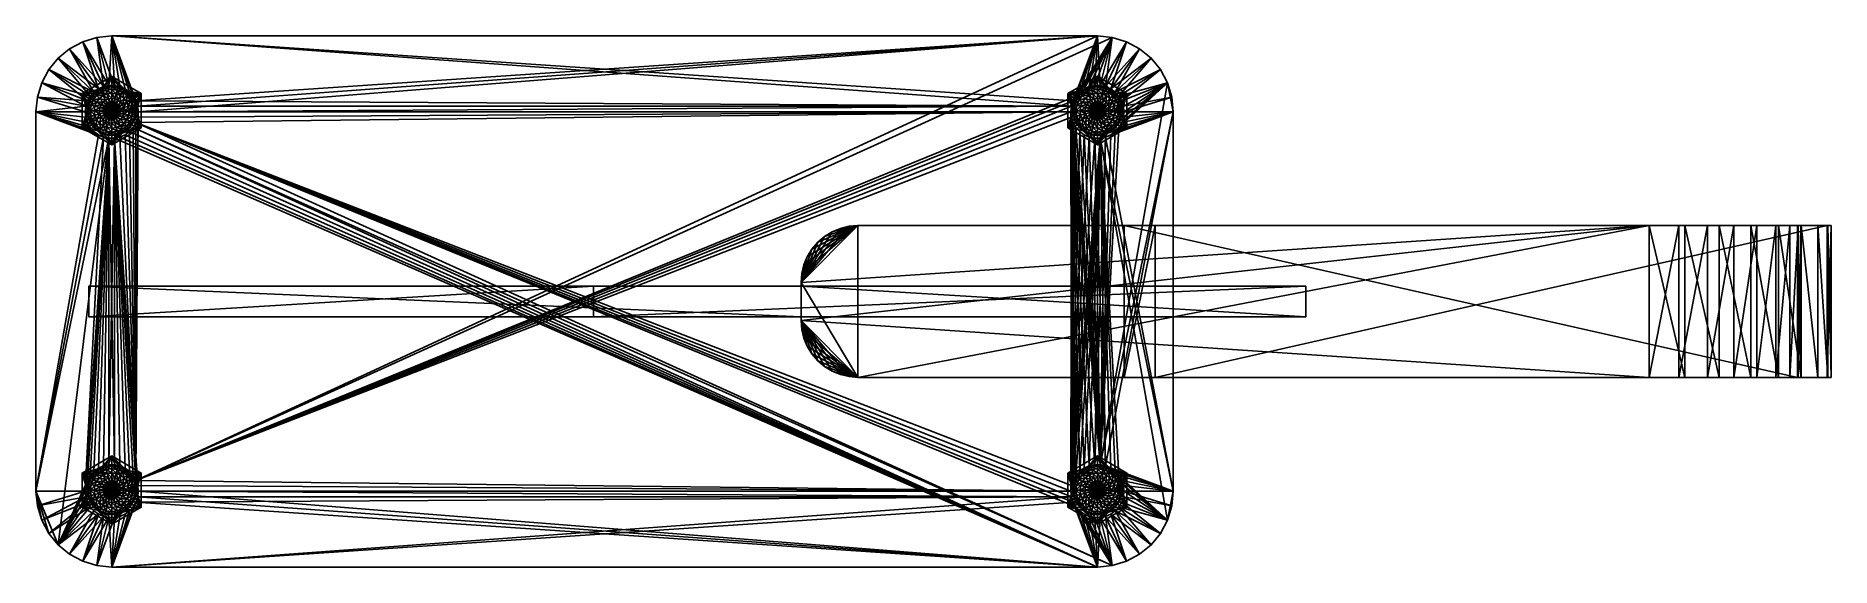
# Model space of a CAD drawing. Header units: metres. Extents: x 7672 to 8146, y 4421 to 4561.
import ezdxf

# ---------------------------------------------------------------- set-up
doc = ezdxf.new("R2010")
doc.units = ezdxf.units.M
doc.layers.add('ST_NA', color=7, linetype='Continuous', lineweight=25)

# ---------------------------------------------------------------- blocks, each defined once
blk = doc.blocks.new('KOMPLEXNÍ OBJEKT_0')
at = {"layer": 'ST_NA', "color": 0, "linetype": 'Continuous', "lineweight": 25, "transparency": 33554687}
for points in [[(7699.1, 4440.89, 163.91), (7698.95, 4439.44, 163.91), (7698.95, 4439.44, 171.91)], [(7699.1, 4440.89, 171.91), (7699.1, 4440.89, 163.91), (7698.95, 4439.44, 171.91)]]:
    blk.add_3dface(points, dxfattribs=at)
blk = doc.blocks.new('KOMPLEXNÍ OBJEKT_1')
at = {"layer": 'ST_NA', "color": 0, "linetype": 'Continuous', "lineweight": 25, "transparency": 33554687}
for points in [[(7698.95, 4439.44, 163.91), (7698.49, 4438.04, 163.91), (7698.49, 4438.04, 171.91)], [(7698.95, 4439.44, 171.91), (7698.95, 4439.44, 163.91), (7698.49, 4438.04, 171.91)]]:
    blk.add_3dface(points, dxfattribs=at)
blk = doc.blocks.new('KOMPLEXNÍ OBJEKT_2')
at = {"layer": 'ST_NA', "color": 0, "linetype": 'Continuous', "lineweight": 25, "transparency": 33554687}
for points in [[(7698.49, 4438.04, 163.91), (7697.76, 4436.78, 163.91), (7697.76, 4436.78, 171.91)], [(7698.49, 4438.04, 171.91), (7698.49, 4438.04, 163.91), (7697.76, 4436.78, 171.91)]]:
    blk.add_3dface(points, dxfattribs=at)
blk = doc.blocks.new('KOMPLEXNÍ OBJEKT_3')
at = {"layer": 'ST_NA', "color": 0, "linetype": 'Continuous', "lineweight": 25, "transparency": 33554687}
for points in [[(7697.76, 4436.78, 163.91), (7696.78, 4435.69, 163.91), (7696.78, 4435.69, 171.91)], [(7697.76, 4436.78, 171.91), (7697.76, 4436.78, 163.91), (7696.78, 4435.69, 171.91)]]:
    blk.add_3dface(points, dxfattribs=at)
blk = doc.blocks.new('KOMPLEXNÍ OBJEKT_4')
at = {"layer": 'ST_NA', "color": 0, "linetype": 'Continuous', "lineweight": 25, "transparency": 33554687}
for points in [[(7696.78, 4435.69, 163.91), (7695.6, 4434.83, 163.91), (7695.6, 4434.83, 171.91)], [(7696.78, 4435.69, 171.91), (7696.78, 4435.69, 163.91), (7695.6, 4434.83, 171.91)]]:
    blk.add_3dface(points, dxfattribs=at)
blk = doc.blocks.new('KOMPLEXNÍ OBJEKT_5')
at = {"layer": 'ST_NA', "color": 0, "linetype": 'Continuous', "lineweight": 25, "transparency": 33554687}
for points in [[(7695.6, 4434.83, 163.91), (7694.26, 4434.23, 163.91), (7694.26, 4434.23, 171.91)], [(7695.6, 4434.83, 171.91), (7695.6, 4434.83, 163.91), (7694.26, 4434.23, 171.91)]]:
    blk.add_3dface(points, dxfattribs=at)
blk = doc.blocks.new('KOMPLEXNÍ OBJEKT_6')
at = {"layer": 'ST_NA', "color": 0, "linetype": 'Continuous', "lineweight": 25, "transparency": 33554687}
for points in [[(7694.26, 4434.23, 163.91), (7692.83, 4433.93, 163.91), (7692.83, 4433.93, 171.91)], [(7694.26, 4434.23, 171.91), (7694.26, 4434.23, 163.91), (7692.83, 4433.93, 171.91)]]:
    blk.add_3dface(points, dxfattribs=at)
blk = doc.blocks.new('KOMPLEXNÍ OBJEKT_7')
at = {"layer": 'ST_NA', "color": 0, "linetype": 'Continuous', "lineweight": 25, "transparency": 33554687}
for points in [[(7692.83, 4433.93, 163.91), (7691.37, 4433.93, 163.91), (7691.37, 4433.93, 171.91)], [(7692.83, 4433.93, 171.91), (7692.83, 4433.93, 163.91), (7691.37, 4433.93, 171.91)]]:
    blk.add_3dface(points, dxfattribs=at)
blk = doc.blocks.new('KOMPLEXNÍ OBJEKT_8')
at = {"layer": 'ST_NA', "color": 0, "linetype": 'Continuous', "lineweight": 25, "transparency": 33554687}
for points in [[(7691.37, 4433.93, 163.91), (7689.94, 4434.23, 163.91), (7689.94, 4434.23, 171.91)], [(7691.37, 4433.93, 171.91), (7691.37, 4433.93, 163.91), (7689.94, 4434.23, 171.91)]]:
    blk.add_3dface(points, dxfattribs=at)
blk = doc.blocks.new('KOMPLEXNÍ OBJEKT_9')
at = {"layer": 'ST_NA', "color": 0, "linetype": 'Continuous', "lineweight": 25, "transparency": 33554687}
for points in [[(7689.94, 4434.23, 163.91), (7688.6, 4434.83, 163.91), (7688.6, 4434.83, 171.91)], [(7689.94, 4434.23, 171.91), (7689.94, 4434.23, 163.91), (7688.6, 4434.83, 171.91)]]:
    blk.add_3dface(points, dxfattribs=at)
blk = doc.blocks.new('KOMPLEXNÍ OBJEKT_10')
at = {"layer": 'ST_NA', "color": 0, "linetype": 'Continuous', "lineweight": 25, "transparency": 33554687}
for points in [[(7688.6, 4434.83, 163.91), (7687.42, 4435.69, 163.91), (7687.42, 4435.69, 171.91)], [(7688.6, 4434.83, 171.91), (7688.6, 4434.83, 163.91), (7687.42, 4435.69, 171.91)]]:
    blk.add_3dface(points, dxfattribs=at)
blk = doc.blocks.new('KOMPLEXNÍ OBJEKT_11')
at = {"layer": 'ST_NA', "color": 0, "linetype": 'Continuous', "lineweight": 25, "transparency": 33554687}
for points in [[(7687.42, 4435.69, 163.91), (7686.44, 4436.78, 163.91), (7686.44, 4436.78, 171.91)], [(7687.42, 4435.69, 171.91), (7687.42, 4435.69, 163.91), (7686.44, 4436.78, 171.91)]]:
    blk.add_3dface(points, dxfattribs=at)
blk = doc.blocks.new('KOMPLEXNÍ OBJEKT_12')
at = {"layer": 'ST_NA', "color": 0, "linetype": 'Continuous', "lineweight": 25, "transparency": 33554687}
for points in [[(7686.44, 4436.78, 163.91), (7685.7, 4438.04, 163.91), (7685.7, 4438.04, 171.91)], [(7686.44, 4436.78, 171.91), (7686.44, 4436.78, 163.91), (7685.7, 4438.04, 171.91)]]:
    blk.add_3dface(points, dxfattribs=at)
blk = doc.blocks.new('KOMPLEXNÍ OBJEKT_13')
at = {"layer": 'ST_NA', "color": 0, "linetype": 'Continuous', "lineweight": 25, "transparency": 33554687}
for points in [[(7685.7, 4438.04, 163.91), (7685.25, 4439.44, 163.91), (7685.25, 4439.44, 171.91)], [(7685.7, 4438.04, 171.91), (7685.7, 4438.04, 163.91), (7685.25, 4439.44, 171.91)]]:
    blk.add_3dface(points, dxfattribs=at)
blk = doc.blocks.new('KOMPLEXNÍ OBJEKT_14')
at = {"layer": 'ST_NA', "color": 0, "linetype": 'Continuous', "lineweight": 25, "transparency": 33554687}
for points in [[(7685.25, 4439.44, 163.91), (7685.1, 4440.89, 163.91), (7685.1, 4440.89, 171.91)], [(7685.25, 4439.44, 171.91), (7685.25, 4439.44, 163.91), (7685.1, 4440.89, 171.91)]]:
    blk.add_3dface(points, dxfattribs=at)
blk = doc.blocks.new('KOMPLEXNÍ OBJEKT_15')
at = {"layer": 'ST_NA', "color": 0, "linetype": 'Continuous', "lineweight": 25, "transparency": 33554687}
for points in [[(7685.1, 4440.89, 163.91), (7685.25, 4442.35, 163.91), (7685.25, 4442.35, 171.91)], [(7685.1, 4440.89, 171.91), (7685.1, 4440.89, 163.91), (7685.25, 4442.35, 171.91)]]:
    blk.add_3dface(points, dxfattribs=at)
blk = doc.blocks.new('KOMPLEXNÍ OBJEKT_16')
at = {"layer": 'ST_NA', "color": 0, "linetype": 'Continuous', "lineweight": 25, "transparency": 33554687}
for points in [[(7685.25, 4442.35, 163.91), (7685.7, 4443.74, 163.91), (7685.7, 4443.74, 171.91)], [(7685.25, 4442.35, 171.91), (7685.25, 4442.35, 163.91), (7685.7, 4443.74, 171.91)]]:
    blk.add_3dface(points, dxfattribs=at)
blk = doc.blocks.new('KOMPLEXNÍ OBJEKT_17')
at = {"layer": 'ST_NA', "color": 0, "linetype": 'Continuous', "lineweight": 25, "transparency": 33554687}
for points in [[(7685.7, 4443.74, 163.91), (7686.44, 4445.01, 163.91), (7686.44, 4445.01, 171.91)], [(7685.7, 4443.74, 171.91), (7685.7, 4443.74, 163.91), (7686.44, 4445.01, 171.91)]]:
    blk.add_3dface(points, dxfattribs=at)
blk = doc.blocks.new('KOMPLEXNÍ OBJEKT_18')
at = {"layer": 'ST_NA', "color": 0, "linetype": 'Continuous', "lineweight": 25, "transparency": 33554687}
for points in [[(7686.44, 4445.01, 163.91), (7687.42, 4446.09, 163.91), (7687.42, 4446.09, 171.91)], [(7686.44, 4445.01, 171.91), (7686.44, 4445.01, 163.91), (7687.42, 4446.09, 171.91)]]:
    blk.add_3dface(points, dxfattribs=at)
blk = doc.blocks.new('KOMPLEXNÍ OBJEKT_19')
at = {"layer": 'ST_NA', "color": 0, "linetype": 'Continuous', "lineweight": 25, "transparency": 33554687}
for points in [[(7687.42, 4446.09, 163.91), (7688.6, 4446.95, 163.91), (7688.6, 4446.95, 171.91)], [(7687.42, 4446.09, 171.91), (7687.42, 4446.09, 163.91), (7688.6, 4446.95, 171.91)]]:
    blk.add_3dface(points, dxfattribs=at)
blk = doc.blocks.new('KOMPLEXNÍ OBJEKT_20')
at = {"layer": 'ST_NA', "color": 0, "linetype": 'Continuous', "lineweight": 25, "transparency": 33554687}
for points in [[(7688.6, 4446.95, 163.91), (7689.94, 4447.55, 163.91), (7689.94, 4447.55, 171.91)], [(7688.6, 4446.95, 171.91), (7688.6, 4446.95, 163.91), (7689.94, 4447.55, 171.91)]]:
    blk.add_3dface(points, dxfattribs=at)
blk = doc.blocks.new('KOMPLEXNÍ OBJEKT_21')
at = {"layer": 'ST_NA', "color": 0, "linetype": 'Continuous', "lineweight": 25, "transparency": 33554687}
for points in [[(7689.94, 4447.55, 163.91), (7691.37, 4447.85, 163.91), (7691.37, 4447.85, 171.91)], [(7689.94, 4447.55, 171.91), (7689.94, 4447.55, 163.91), (7691.37, 4447.85, 171.91)]]:
    blk.add_3dface(points, dxfattribs=at)
blk = doc.blocks.new('KOMPLEXNÍ OBJEKT_22')
at = {"layer": 'ST_NA', "color": 0, "linetype": 'Continuous', "lineweight": 25, "transparency": 33554687}
for points in [[(7691.37, 4447.85, 163.91), (7692.83, 4447.85, 163.91), (7692.83, 4447.85, 171.91)], [(7691.37, 4447.85, 171.91), (7691.37, 4447.85, 163.91), (7692.83, 4447.85, 171.91)]]:
    blk.add_3dface(points, dxfattribs=at)
blk = doc.blocks.new('KOMPLEXNÍ OBJEKT_23')
at = {"layer": 'ST_NA', "color": 0, "linetype": 'Continuous', "lineweight": 25, "transparency": 33554687}
for points in [[(7692.83, 4447.85, 163.91), (7694.26, 4447.55, 163.91), (7694.26, 4447.55, 171.91)], [(7692.83, 4447.85, 171.91), (7692.83, 4447.85, 163.91), (7694.26, 4447.55, 171.91)]]:
    blk.add_3dface(points, dxfattribs=at)
blk = doc.blocks.new('KOMPLEXNÍ OBJEKT_24')
at = {"layer": 'ST_NA', "color": 0, "linetype": 'Continuous', "lineweight": 25, "transparency": 33554687}
for points in [[(7694.26, 4447.55, 163.91), (7695.6, 4446.95, 163.91), (7695.6, 4446.95, 171.91)], [(7694.26, 4447.55, 171.91), (7694.26, 4447.55, 163.91), (7695.6, 4446.95, 171.91)]]:
    blk.add_3dface(points, dxfattribs=at)
blk = doc.blocks.new('KOMPLEXNÍ OBJEKT_25')
at = {"layer": 'ST_NA', "color": 0, "linetype": 'Continuous', "lineweight": 25, "transparency": 33554687}
for points in [[(7695.6, 4446.95, 163.91), (7696.78, 4446.09, 163.91), (7696.78, 4446.09, 171.91)], [(7695.6, 4446.95, 171.91), (7695.6, 4446.95, 163.91), (7696.78, 4446.09, 171.91)]]:
    blk.add_3dface(points, dxfattribs=at)
blk = doc.blocks.new('KOMPLEXNÍ OBJEKT_26')
at = {"layer": 'ST_NA', "color": 0, "linetype": 'Continuous', "lineweight": 25, "transparency": 33554687}
for points in [[(7696.78, 4446.09, 163.91), (7697.76, 4445.01, 163.91), (7697.76, 4445.01, 171.91)], [(7696.78, 4446.09, 171.91), (7696.78, 4446.09, 163.91), (7697.76, 4445.01, 171.91)]]:
    blk.add_3dface(points, dxfattribs=at)
blk = doc.blocks.new('KOMPLEXNÍ OBJEKT_27')
at = {"layer": 'ST_NA', "color": 0, "linetype": 'Continuous', "lineweight": 25, "transparency": 33554687}
for points in [[(7697.76, 4445.01, 163.91), (7698.49, 4443.74, 163.91), (7698.49, 4443.74, 171.91)], [(7697.76, 4445.01, 171.91), (7697.76, 4445.01, 163.91), (7698.49, 4443.74, 171.91)]]:
    blk.add_3dface(points, dxfattribs=at)
blk = doc.blocks.new('KOMPLEXNÍ OBJEKT_28')
at = {"layer": 'ST_NA', "color": 0, "linetype": 'Continuous', "lineweight": 25, "transparency": 33554687}
for points in [[(7698.49, 4443.74, 163.91), (7698.95, 4442.35, 163.91), (7698.95, 4442.35, 171.91)], [(7698.49, 4443.74, 171.91), (7698.49, 4443.74, 163.91), (7698.95, 4442.35, 171.91)]]:
    blk.add_3dface(points, dxfattribs=at)
blk = doc.blocks.new('KOMPLEXNÍ OBJEKT_29')
at = {"layer": 'ST_NA', "color": 0, "linetype": 'Continuous', "lineweight": 25, "transparency": 33554687}
for points in [[(7698.95, 4442.35, 163.91), (7699.1, 4440.89, 163.91), (7699.1, 4440.89, 171.91)], [(7698.95, 4442.35, 171.91), (7698.95, 4442.35, 163.91), (7699.1, 4440.89, 171.91)]]:
    blk.add_3dface(points, dxfattribs=at)
blk = doc.blocks.new('KOMPLEXNÍ OBJEKT_30')
at = {"layer": 'ST_NA', "color": 0, "linetype": 'Continuous', "lineweight": 25, "transparency": 33554687}
for points in [[(7959.1, 4440.89, 163.91), (7958.95, 4439.44, 163.91), (7958.95, 4439.44, 171.91)], [(7959.1, 4440.89, 171.91), (7959.1, 4440.89, 163.91), (7958.95, 4439.44, 171.91)]]:
    blk.add_3dface(points, dxfattribs=at)
blk = doc.blocks.new('KOMPLEXNÍ OBJEKT_31')
at = {"layer": 'ST_NA', "color": 0, "linetype": 'Continuous', "lineweight": 25, "transparency": 33554687}
for points in [[(7958.95, 4439.44, 163.91), (7958.49, 4438.04, 163.91), (7958.49, 4438.04, 171.91)], [(7958.95, 4439.44, 171.91), (7958.95, 4439.44, 163.91), (7958.49, 4438.04, 171.91)]]:
    blk.add_3dface(points, dxfattribs=at)
blk = doc.blocks.new('KOMPLEXNÍ OBJEKT_32')
at = {"layer": 'ST_NA', "color": 0, "linetype": 'Continuous', "lineweight": 25, "transparency": 33554687}
for points in [[(7958.49, 4438.04, 163.91), (7957.76, 4436.78, 163.91), (7957.76, 4436.78, 171.91)], [(7958.49, 4438.04, 171.91), (7958.49, 4438.04, 163.91), (7957.76, 4436.78, 171.91)]]:
    blk.add_3dface(points, dxfattribs=at)
blk = doc.blocks.new('KOMPLEXNÍ OBJEKT_33')
at = {"layer": 'ST_NA', "color": 0, "linetype": 'Continuous', "lineweight": 25, "transparency": 33554687}
for points in [[(7957.76, 4436.78, 163.91), (7956.78, 4435.69, 163.91), (7956.78, 4435.69, 171.91)], [(7957.76, 4436.78, 171.91), (7957.76, 4436.78, 163.91), (7956.78, 4435.69, 171.91)]]:
    blk.add_3dface(points, dxfattribs=at)
blk = doc.blocks.new('KOMPLEXNÍ OBJEKT_34')
at = {"layer": 'ST_NA', "color": 0, "linetype": 'Continuous', "lineweight": 25, "transparency": 33554687}
for points in [[(7956.78, 4435.69, 163.91), (7955.6, 4434.83, 163.91), (7955.6, 4434.83, 171.91)], [(7956.78, 4435.69, 171.91), (7956.78, 4435.69, 163.91), (7955.6, 4434.83, 171.91)]]:
    blk.add_3dface(points, dxfattribs=at)
blk = doc.blocks.new('KOMPLEXNÍ OBJEKT_35')
at = {"layer": 'ST_NA', "color": 0, "linetype": 'Continuous', "lineweight": 25, "transparency": 33554687}
for points in [[(7955.6, 4434.83, 163.91), (7954.26, 4434.23, 163.91), (7954.26, 4434.23, 171.91)], [(7955.6, 4434.83, 171.91), (7955.6, 4434.83, 163.91), (7954.26, 4434.23, 171.91)]]:
    blk.add_3dface(points, dxfattribs=at)
blk = doc.blocks.new('KOMPLEXNÍ OBJEKT_36')
at = {"layer": 'ST_NA', "color": 0, "linetype": 'Continuous', "lineweight": 25, "transparency": 33554687}
for points in [[(7954.26, 4434.23, 163.91), (7952.83, 4433.93, 163.91), (7952.83, 4433.93, 171.91)], [(7954.26, 4434.23, 171.91), (7954.26, 4434.23, 163.91), (7952.83, 4433.93, 171.91)]]:
    blk.add_3dface(points, dxfattribs=at)
blk = doc.blocks.new('KOMPLEXNÍ OBJEKT_37')
at = {"layer": 'ST_NA', "color": 0, "linetype": 'Continuous', "lineweight": 25, "transparency": 33554687}
for points in [[(7952.83, 4433.93, 163.91), (7951.37, 4433.93, 163.91), (7951.37, 4433.93, 171.91)], [(7952.83, 4433.93, 171.91), (7952.83, 4433.93, 163.91), (7951.37, 4433.93, 171.91)]]:
    blk.add_3dface(points, dxfattribs=at)
blk = doc.blocks.new('KOMPLEXNÍ OBJEKT_38')
at = {"layer": 'ST_NA', "color": 0, "linetype": 'Continuous', "lineweight": 25, "transparency": 33554687}
for points in [[(7951.37, 4433.93, 163.91), (7949.94, 4434.23, 163.91), (7949.94, 4434.23, 171.91)], [(7951.37, 4433.93, 171.91), (7951.37, 4433.93, 163.91), (7949.94, 4434.23, 171.91)]]:
    blk.add_3dface(points, dxfattribs=at)
blk = doc.blocks.new('KOMPLEXNÍ OBJEKT_39')
at = {"layer": 'ST_NA', "color": 0, "linetype": 'Continuous', "lineweight": 25, "transparency": 33554687}
for points in [[(7949.94, 4434.23, 163.91), (7948.6, 4434.83, 163.91), (7948.6, 4434.83, 171.91)], [(7949.94, 4434.23, 171.91), (7949.94, 4434.23, 163.91), (7948.6, 4434.83, 171.91)]]:
    blk.add_3dface(points, dxfattribs=at)
blk = doc.blocks.new('KOMPLEXNÍ OBJEKT_40')
at = {"layer": 'ST_NA', "color": 0, "linetype": 'Continuous', "lineweight": 25, "transparency": 33554687}
for points in [[(7948.6, 4434.83, 163.91), (7947.42, 4435.69, 163.91), (7947.42, 4435.69, 171.91)], [(7948.6, 4434.83, 171.91), (7948.6, 4434.83, 163.91), (7947.42, 4435.69, 171.91)]]:
    blk.add_3dface(points, dxfattribs=at)
blk = doc.blocks.new('KOMPLEXNÍ OBJEKT_41')
at = {"layer": 'ST_NA', "color": 0, "linetype": 'Continuous', "lineweight": 25, "transparency": 33554687}
for points in [[(7947.42, 4435.69, 163.91), (7946.44, 4436.78, 163.91), (7946.44, 4436.78, 171.91)], [(7947.42, 4435.69, 171.91), (7947.42, 4435.69, 163.91), (7946.44, 4436.78, 171.91)]]:
    blk.add_3dface(points, dxfattribs=at)
blk = doc.blocks.new('KOMPLEXNÍ OBJEKT_42')
at = {"layer": 'ST_NA', "color": 0, "linetype": 'Continuous', "lineweight": 25, "transparency": 33554687}
for points in [[(7946.44, 4436.78, 163.91), (7945.7, 4438.04, 163.91), (7945.7, 4438.04, 171.91)], [(7946.44, 4436.78, 171.91), (7946.44, 4436.78, 163.91), (7945.7, 4438.04, 171.91)]]:
    blk.add_3dface(points, dxfattribs=at)
blk = doc.blocks.new('KOMPLEXNÍ OBJEKT_43')
at = {"layer": 'ST_NA', "color": 0, "linetype": 'Continuous', "lineweight": 25, "transparency": 33554687}
for points in [[(7945.7, 4438.04, 163.91), (7945.25, 4439.44, 163.91), (7945.25, 4439.44, 171.91)], [(7945.7, 4438.04, 171.91), (7945.7, 4438.04, 163.91), (7945.25, 4439.44, 171.91)]]:
    blk.add_3dface(points, dxfattribs=at)
blk = doc.blocks.new('KOMPLEXNÍ OBJEKT_44')
at = {"layer": 'ST_NA', "color": 0, "linetype": 'Continuous', "lineweight": 25, "transparency": 33554687}
for points in [[(7945.25, 4439.44, 163.91), (7945.1, 4440.89, 163.91), (7945.1, 4440.89, 171.91)], [(7945.25, 4439.44, 171.91), (7945.25, 4439.44, 163.91), (7945.1, 4440.89, 171.91)]]:
    blk.add_3dface(points, dxfattribs=at)
blk = doc.blocks.new('KOMPLEXNÍ OBJEKT_45')
at = {"layer": 'ST_NA', "color": 0, "linetype": 'Continuous', "lineweight": 25, "transparency": 33554687}
for points in [[(7945.1, 4440.89, 163.91), (7945.25, 4442.35, 163.91), (7945.25, 4442.35, 171.91)], [(7945.1, 4440.89, 171.91), (7945.1, 4440.89, 163.91), (7945.25, 4442.35, 171.91)]]:
    blk.add_3dface(points, dxfattribs=at)
blk = doc.blocks.new('KOMPLEXNÍ OBJEKT_46')
at = {"layer": 'ST_NA', "color": 0, "linetype": 'Continuous', "lineweight": 25, "transparency": 33554687}
for points in [[(7945.25, 4442.35, 163.91), (7945.7, 4443.74, 163.91), (7945.7, 4443.74, 171.91)], [(7945.25, 4442.35, 171.91), (7945.25, 4442.35, 163.91), (7945.7, 4443.74, 171.91)]]:
    blk.add_3dface(points, dxfattribs=at)
blk = doc.blocks.new('KOMPLEXNÍ OBJEKT_47')
at = {"layer": 'ST_NA', "color": 0, "linetype": 'Continuous', "lineweight": 25, "transparency": 33554687}
for points in [[(7945.7, 4443.74, 163.91), (7946.44, 4445.01, 163.91), (7946.44, 4445.01, 171.91)], [(7945.7, 4443.74, 171.91), (7945.7, 4443.74, 163.91), (7946.44, 4445.01, 171.91)]]:
    blk.add_3dface(points, dxfattribs=at)
blk = doc.blocks.new('KOMPLEXNÍ OBJEKT_48')
at = {"layer": 'ST_NA', "color": 0, "linetype": 'Continuous', "lineweight": 25, "transparency": 33554687}
for points in [[(7946.44, 4445.01, 163.91), (7947.42, 4446.09, 163.91), (7947.42, 4446.09, 171.91)], [(7946.44, 4445.01, 171.91), (7946.44, 4445.01, 163.91), (7947.42, 4446.09, 171.91)]]:
    blk.add_3dface(points, dxfattribs=at)
blk = doc.blocks.new('KOMPLEXNÍ OBJEKT_49')
at = {"layer": 'ST_NA', "color": 0, "linetype": 'Continuous', "lineweight": 25, "transparency": 33554687}
for points in [[(7947.42, 4446.09, 163.91), (7948.6, 4446.95, 163.91), (7948.6, 4446.95, 171.91)], [(7947.42, 4446.09, 171.91), (7947.42, 4446.09, 163.91), (7948.6, 4446.95, 171.91)]]:
    blk.add_3dface(points, dxfattribs=at)
blk = doc.blocks.new('KOMPLEXNÍ OBJEKT_50')
at = {"layer": 'ST_NA', "color": 0, "linetype": 'Continuous', "lineweight": 25, "transparency": 33554687}
for points in [[(7948.6, 4446.95, 163.91), (7949.94, 4447.55, 163.91), (7949.94, 4447.55, 171.91)], [(7948.6, 4446.95, 171.91), (7948.6, 4446.95, 163.91), (7949.94, 4447.55, 171.91)]]:
    blk.add_3dface(points, dxfattribs=at)
blk = doc.blocks.new('KOMPLEXNÍ OBJEKT_51')
at = {"layer": 'ST_NA', "color": 0, "linetype": 'Continuous', "lineweight": 25, "transparency": 33554687}
for points in [[(7949.94, 4447.55, 163.91), (7951.37, 4447.85, 163.91), (7951.37, 4447.85, 171.91)], [(7949.94, 4447.55, 171.91), (7949.94, 4447.55, 163.91), (7951.37, 4447.85, 171.91)]]:
    blk.add_3dface(points, dxfattribs=at)
blk = doc.blocks.new('KOMPLEXNÍ OBJEKT_52')
at = {"layer": 'ST_NA', "color": 0, "linetype": 'Continuous', "lineweight": 25, "transparency": 33554687}
for points in [[(7951.37, 4447.85, 163.91), (7952.83, 4447.85, 163.91), (7952.83, 4447.85, 171.91)], [(7951.37, 4447.85, 171.91), (7951.37, 4447.85, 163.91), (7952.83, 4447.85, 171.91)]]:
    blk.add_3dface(points, dxfattribs=at)
blk = doc.blocks.new('KOMPLEXNÍ OBJEKT_53')
at = {"layer": 'ST_NA', "color": 0, "linetype": 'Continuous', "lineweight": 25, "transparency": 33554687}
for points in [[(7952.83, 4447.85, 163.91), (7954.26, 4447.55, 163.91), (7954.26, 4447.55, 171.91)], [(7952.83, 4447.85, 171.91), (7952.83, 4447.85, 163.91), (7954.26, 4447.55, 171.91)]]:
    blk.add_3dface(points, dxfattribs=at)
blk = doc.blocks.new('KOMPLEXNÍ OBJEKT_54')
at = {"layer": 'ST_NA', "color": 0, "linetype": 'Continuous', "lineweight": 25, "transparency": 33554687}
for points in [[(7954.26, 4447.55, 163.91), (7955.6, 4446.95, 163.91), (7955.6, 4446.95, 171.91)], [(7954.26, 4447.55, 171.91), (7954.26, 4447.55, 163.91), (7955.6, 4446.95, 171.91)]]:
    blk.add_3dface(points, dxfattribs=at)
blk = doc.blocks.new('KOMPLEXNÍ OBJEKT_55')
at = {"layer": 'ST_NA', "color": 0, "linetype": 'Continuous', "lineweight": 25, "transparency": 33554687}
for points in [[(7955.6, 4446.95, 163.91), (7956.78, 4446.09, 163.91), (7956.78, 4446.09, 171.91)], [(7955.6, 4446.95, 171.91), (7955.6, 4446.95, 163.91), (7956.78, 4446.09, 171.91)]]:
    blk.add_3dface(points, dxfattribs=at)
blk = doc.blocks.new('KOMPLEXNÍ OBJEKT_56')
at = {"layer": 'ST_NA', "color": 0, "linetype": 'Continuous', "lineweight": 25, "transparency": 33554687}
for points in [[(7956.78, 4446.09, 163.91), (7957.76, 4445.01, 163.91), (7957.76, 4445.01, 171.91)], [(7956.78, 4446.09, 171.91), (7956.78, 4446.09, 163.91), (7957.76, 4445.01, 171.91)]]:
    blk.add_3dface(points, dxfattribs=at)
blk = doc.blocks.new('KOMPLEXNÍ OBJEKT_57')
at = {"layer": 'ST_NA', "color": 0, "linetype": 'Continuous', "lineweight": 25, "transparency": 33554687}
for points in [[(7957.76, 4445.01, 163.91), (7958.49, 4443.74, 163.91), (7958.49, 4443.74, 171.91)], [(7957.76, 4445.01, 171.91), (7957.76, 4445.01, 163.91), (7958.49, 4443.74, 171.91)]]:
    blk.add_3dface(points, dxfattribs=at)
blk = doc.blocks.new('KOMPLEXNÍ OBJEKT_58')
at = {"layer": 'ST_NA', "color": 0, "linetype": 'Continuous', "lineweight": 25, "transparency": 33554687}
for points in [[(7958.49, 4443.74, 163.91), (7958.95, 4442.35, 163.91), (7958.95, 4442.35, 171.91)], [(7958.49, 4443.74, 171.91), (7958.49, 4443.74, 163.91), (7958.95, 4442.35, 171.91)]]:
    blk.add_3dface(points, dxfattribs=at)
blk = doc.blocks.new('KOMPLEXNÍ OBJEKT_59')
at = {"layer": 'ST_NA', "color": 0, "linetype": 'Continuous', "lineweight": 25, "transparency": 33554687}
for points in [[(7958.95, 4442.35, 163.91), (7959.1, 4440.89, 163.91), (7959.1, 4440.89, 171.91)], [(7958.95, 4442.35, 171.91), (7958.95, 4442.35, 163.91), (7959.1, 4440.89, 171.91)]]:
    blk.add_3dface(points, dxfattribs=at)
blk = doc.blocks.new('KOMPLEXNÍ OBJEKT_60')
at = {"layer": 'ST_NA', "color": 0, "linetype": 'Continuous', "lineweight": 25, "transparency": 33554687}
for points in [[(7959.1, 4540.89, 163.91), (7958.95, 4539.44, 163.91), (7958.95, 4539.44, 171.91)], [(7959.1, 4540.89, 171.91), (7959.1, 4540.89, 163.91), (7958.95, 4539.44, 171.91)]]:
    blk.add_3dface(points, dxfattribs=at)
blk = doc.blocks.new('KOMPLEXNÍ OBJEKT_61')
at = {"layer": 'ST_NA', "color": 0, "linetype": 'Continuous', "lineweight": 25, "transparency": 33554687}
for points in [[(7958.95, 4539.44, 163.91), (7958.49, 4538.04, 163.91), (7958.49, 4538.04, 171.91)], [(7958.95, 4539.44, 171.91), (7958.95, 4539.44, 163.91), (7958.49, 4538.04, 171.91)]]:
    blk.add_3dface(points, dxfattribs=at)
blk = doc.blocks.new('KOMPLEXNÍ OBJEKT_62')
at = {"layer": 'ST_NA', "color": 0, "linetype": 'Continuous', "lineweight": 25, "transparency": 33554687}
for points in [[(7958.49, 4538.04, 163.91), (7957.76, 4536.78, 163.91), (7957.76, 4536.78, 171.91)], [(7958.49, 4538.04, 171.91), (7958.49, 4538.04, 163.91), (7957.76, 4536.78, 171.91)]]:
    blk.add_3dface(points, dxfattribs=at)
blk = doc.blocks.new('KOMPLEXNÍ OBJEKT_63')
at = {"layer": 'ST_NA', "color": 0, "linetype": 'Continuous', "lineweight": 25, "transparency": 33554687}
for points in [[(7957.76, 4536.78, 163.91), (7956.78, 4535.69, 163.91), (7956.78, 4535.69, 171.91)], [(7957.76, 4536.78, 171.91), (7957.76, 4536.78, 163.91), (7956.78, 4535.69, 171.91)]]:
    blk.add_3dface(points, dxfattribs=at)
blk = doc.blocks.new('KOMPLEXNÍ OBJEKT_64')
at = {"layer": 'ST_NA', "color": 0, "linetype": 'Continuous', "lineweight": 25, "transparency": 33554687}
for points in [[(7956.78, 4535.69, 163.91), (7955.6, 4534.83, 163.91), (7955.6, 4534.83, 171.91)], [(7956.78, 4535.69, 171.91), (7956.78, 4535.69, 163.91), (7955.6, 4534.83, 171.91)]]:
    blk.add_3dface(points, dxfattribs=at)
blk = doc.blocks.new('KOMPLEXNÍ OBJEKT_65')
at = {"layer": 'ST_NA', "color": 0, "linetype": 'Continuous', "lineweight": 25, "transparency": 33554687}
for points in [[(7955.6, 4534.83, 163.91), (7954.26, 4534.23, 163.91), (7954.26, 4534.23, 171.91)], [(7955.6, 4534.83, 171.91), (7955.6, 4534.83, 163.91), (7954.26, 4534.23, 171.91)]]:
    blk.add_3dface(points, dxfattribs=at)
blk = doc.blocks.new('KOMPLEXNÍ OBJEKT_66')
at = {"layer": 'ST_NA', "color": 0, "linetype": 'Continuous', "lineweight": 25, "transparency": 33554687}
for points in [[(7954.26, 4534.23, 163.91), (7952.83, 4533.93, 163.91), (7952.83, 4533.93, 171.91)], [(7954.26, 4534.23, 171.91), (7954.26, 4534.23, 163.91), (7952.83, 4533.93, 171.91)]]:
    blk.add_3dface(points, dxfattribs=at)
blk = doc.blocks.new('KOMPLEXNÍ OBJEKT_67')
at = {"layer": 'ST_NA', "color": 0, "linetype": 'Continuous', "lineweight": 25, "transparency": 33554687}
for points in [[(7952.83, 4533.93, 163.91), (7951.37, 4533.93, 163.91), (7951.37, 4533.93, 171.91)], [(7952.83, 4533.93, 171.91), (7952.83, 4533.93, 163.91), (7951.37, 4533.93, 171.91)]]:
    blk.add_3dface(points, dxfattribs=at)
blk = doc.blocks.new('KOMPLEXNÍ OBJEKT_68')
at = {"layer": 'ST_NA', "color": 0, "linetype": 'Continuous', "lineweight": 25, "transparency": 33554687}
for points in [[(7951.37, 4533.93, 163.91), (7949.94, 4534.23, 163.91), (7949.94, 4534.23, 171.91)], [(7951.37, 4533.93, 171.91), (7951.37, 4533.93, 163.91), (7949.94, 4534.23, 171.91)]]:
    blk.add_3dface(points, dxfattribs=at)
blk = doc.blocks.new('KOMPLEXNÍ OBJEKT_69')
at = {"layer": 'ST_NA', "color": 0, "linetype": 'Continuous', "lineweight": 25, "transparency": 33554687}
for points in [[(7949.94, 4534.23, 163.91), (7948.6, 4534.83, 163.91), (7948.6, 4534.83, 171.91)], [(7949.94, 4534.23, 171.91), (7949.94, 4534.23, 163.91), (7948.6, 4534.83, 171.91)]]:
    blk.add_3dface(points, dxfattribs=at)
blk = doc.blocks.new('KOMPLEXNÍ OBJEKT_70')
at = {"layer": 'ST_NA', "color": 0, "linetype": 'Continuous', "lineweight": 25, "transparency": 33554687}
for points in [[(7948.6, 4534.83, 163.91), (7947.42, 4535.69, 163.91), (7947.42, 4535.69, 171.91)], [(7948.6, 4534.83, 171.91), (7948.6, 4534.83, 163.91), (7947.42, 4535.69, 171.91)]]:
    blk.add_3dface(points, dxfattribs=at)
blk = doc.blocks.new('KOMPLEXNÍ OBJEKT_71')
at = {"layer": 'ST_NA', "color": 0, "linetype": 'Continuous', "lineweight": 25, "transparency": 33554687}
for points in [[(7947.42, 4535.69, 163.91), (7946.44, 4536.78, 163.91), (7946.44, 4536.78, 171.91)], [(7947.42, 4535.69, 171.91), (7947.42, 4535.69, 163.91), (7946.44, 4536.78, 171.91)]]:
    blk.add_3dface(points, dxfattribs=at)
blk = doc.blocks.new('KOMPLEXNÍ OBJEKT_72')
at = {"layer": 'ST_NA', "color": 0, "linetype": 'Continuous', "lineweight": 25, "transparency": 33554687}
for points in [[(7946.44, 4536.78, 163.91), (7945.7, 4538.04, 163.91), (7945.7, 4538.04, 171.91)], [(7946.44, 4536.78, 171.91), (7946.44, 4536.78, 163.91), (7945.7, 4538.04, 171.91)]]:
    blk.add_3dface(points, dxfattribs=at)
blk = doc.blocks.new('KOMPLEXNÍ OBJEKT_73')
at = {"layer": 'ST_NA', "color": 0, "linetype": 'Continuous', "lineweight": 25, "transparency": 33554687}
for points in [[(7945.7, 4538.04, 163.91), (7945.25, 4539.44, 163.91), (7945.25, 4539.44, 171.91)], [(7945.7, 4538.04, 171.91), (7945.7, 4538.04, 163.91), (7945.25, 4539.44, 171.91)]]:
    blk.add_3dface(points, dxfattribs=at)
blk = doc.blocks.new('KOMPLEXNÍ OBJEKT_74')
at = {"layer": 'ST_NA', "color": 0, "linetype": 'Continuous', "lineweight": 25, "transparency": 33554687}
for points in [[(7945.25, 4539.44, 163.91), (7945.1, 4540.89, 163.91), (7945.1, 4540.89, 171.91)], [(7945.25, 4539.44, 171.91), (7945.25, 4539.44, 163.91), (7945.1, 4540.89, 171.91)]]:
    blk.add_3dface(points, dxfattribs=at)
blk = doc.blocks.new('KOMPLEXNÍ OBJEKT_75')
at = {"layer": 'ST_NA', "color": 0, "linetype": 'Continuous', "lineweight": 25, "transparency": 33554687}
for points in [[(7945.1, 4540.89, 163.91), (7945.25, 4542.35, 163.91), (7945.25, 4542.35, 171.91)], [(7945.1, 4540.89, 171.91), (7945.1, 4540.89, 163.91), (7945.25, 4542.35, 171.91)]]:
    blk.add_3dface(points, dxfattribs=at)
blk = doc.blocks.new('KOMPLEXNÍ OBJEKT_76')
at = {"layer": 'ST_NA', "color": 0, "linetype": 'Continuous', "lineweight": 25, "transparency": 33554687}
for points in [[(7945.25, 4542.35, 163.91), (7945.7, 4543.74, 163.91), (7945.7, 4543.74, 171.91)], [(7945.25, 4542.35, 171.91), (7945.25, 4542.35, 163.91), (7945.7, 4543.74, 171.91)]]:
    blk.add_3dface(points, dxfattribs=at)
blk = doc.blocks.new('KOMPLEXNÍ OBJEKT_77')
at = {"layer": 'ST_NA', "color": 0, "linetype": 'Continuous', "lineweight": 25, "transparency": 33554687}
for points in [[(7945.7, 4543.74, 163.91), (7946.44, 4545.01, 163.91), (7946.44, 4545.01, 171.91)], [(7945.7, 4543.74, 171.91), (7945.7, 4543.74, 163.91), (7946.44, 4545.01, 171.91)]]:
    blk.add_3dface(points, dxfattribs=at)
blk = doc.blocks.new('KOMPLEXNÍ OBJEKT_78')
at = {"layer": 'ST_NA', "color": 0, "linetype": 'Continuous', "lineweight": 25, "transparency": 33554687}
for points in [[(7946.44, 4545.01, 163.91), (7947.42, 4546.09, 163.91), (7947.42, 4546.09, 171.91)], [(7946.44, 4545.01, 171.91), (7946.44, 4545.01, 163.91), (7947.42, 4546.09, 171.91)]]:
    blk.add_3dface(points, dxfattribs=at)
blk = doc.blocks.new('KOMPLEXNÍ OBJEKT_79')
at = {"layer": 'ST_NA', "color": 0, "linetype": 'Continuous', "lineweight": 25, "transparency": 33554687}
for points in [[(7947.42, 4546.09, 163.91), (7948.6, 4546.95, 163.91), (7948.6, 4546.95, 171.91)], [(7947.42, 4546.09, 171.91), (7947.42, 4546.09, 163.91), (7948.6, 4546.95, 171.91)]]:
    blk.add_3dface(points, dxfattribs=at)
blk = doc.blocks.new('KOMPLEXNÍ OBJEKT_80')
at = {"layer": 'ST_NA', "color": 0, "linetype": 'Continuous', "lineweight": 25, "transparency": 33554687}
for points in [[(7948.6, 4546.95, 163.91), (7949.94, 4547.55, 163.91), (7949.94, 4547.55, 171.91)], [(7948.6, 4546.95, 171.91), (7948.6, 4546.95, 163.91), (7949.94, 4547.55, 171.91)]]:
    blk.add_3dface(points, dxfattribs=at)
blk = doc.blocks.new('KOMPLEXNÍ OBJEKT_81')
at = {"layer": 'ST_NA', "color": 0, "linetype": 'Continuous', "lineweight": 25, "transparency": 33554687}
for points in [[(7949.94, 4547.55, 163.91), (7951.37, 4547.85, 163.91), (7951.37, 4547.85, 171.91)], [(7949.94, 4547.55, 171.91), (7949.94, 4547.55, 163.91), (7951.37, 4547.85, 171.91)]]:
    blk.add_3dface(points, dxfattribs=at)
blk = doc.blocks.new('KOMPLEXNÍ OBJEKT_82')
at = {"layer": 'ST_NA', "color": 0, "linetype": 'Continuous', "lineweight": 25, "transparency": 33554687}
for points in [[(7951.37, 4547.85, 163.91), (7952.83, 4547.85, 163.91), (7952.83, 4547.85, 171.91)], [(7951.37, 4547.85, 171.91), (7951.37, 4547.85, 163.91), (7952.83, 4547.85, 171.91)]]:
    blk.add_3dface(points, dxfattribs=at)
blk = doc.blocks.new('KOMPLEXNÍ OBJEKT_83')
at = {"layer": 'ST_NA', "color": 0, "linetype": 'Continuous', "lineweight": 25, "transparency": 33554687}
for points in [[(7952.83, 4547.85, 163.91), (7954.26, 4547.55, 163.91), (7954.26, 4547.55, 171.91)], [(7952.83, 4547.85, 171.91), (7952.83, 4547.85, 163.91), (7954.26, 4547.55, 171.91)]]:
    blk.add_3dface(points, dxfattribs=at)
blk = doc.blocks.new('KOMPLEXNÍ OBJEKT_84')
at = {"layer": 'ST_NA', "color": 0, "linetype": 'Continuous', "lineweight": 25, "transparency": 33554687}
for points in [[(7954.26, 4547.55, 163.91), (7955.6, 4546.95, 163.91), (7955.6, 4546.95, 171.91)], [(7954.26, 4547.55, 171.91), (7954.26, 4547.55, 163.91), (7955.6, 4546.95, 171.91)]]:
    blk.add_3dface(points, dxfattribs=at)
blk = doc.blocks.new('KOMPLEXNÍ OBJEKT_85')
at = {"layer": 'ST_NA', "color": 0, "linetype": 'Continuous', "lineweight": 25, "transparency": 33554687}
for points in [[(7955.6, 4546.95, 163.91), (7956.78, 4546.09, 163.91), (7956.78, 4546.09, 171.91)], [(7955.6, 4546.95, 171.91), (7955.6, 4546.95, 163.91), (7956.78, 4546.09, 171.91)]]:
    blk.add_3dface(points, dxfattribs=at)
blk = doc.blocks.new('KOMPLEXNÍ OBJEKT_86')
at = {"layer": 'ST_NA', "color": 0, "linetype": 'Continuous', "lineweight": 25, "transparency": 33554687}
for points in [[(7956.78, 4546.09, 163.91), (7957.76, 4545.01, 163.91), (7957.76, 4545.01, 171.91)], [(7956.78, 4546.09, 171.91), (7956.78, 4546.09, 163.91), (7957.76, 4545.01, 171.91)]]:
    blk.add_3dface(points, dxfattribs=at)
blk = doc.blocks.new('KOMPLEXNÍ OBJEKT_87')
at = {"layer": 'ST_NA', "color": 0, "linetype": 'Continuous', "lineweight": 25, "transparency": 33554687}
for points in [[(7957.76, 4545.01, 163.91), (7958.49, 4543.74, 163.91), (7958.49, 4543.74, 171.91)], [(7957.76, 4545.01, 171.91), (7957.76, 4545.01, 163.91), (7958.49, 4543.74, 171.91)]]:
    blk.add_3dface(points, dxfattribs=at)
blk = doc.blocks.new('KOMPLEXNÍ OBJEKT_88')
at = {"layer": 'ST_NA', "color": 0, "linetype": 'Continuous', "lineweight": 25, "transparency": 33554687}
for points in [[(7958.49, 4543.74, 163.91), (7958.95, 4542.35, 163.91), (7958.95, 4542.35, 171.91)], [(7958.49, 4543.74, 171.91), (7958.49, 4543.74, 163.91), (7958.95, 4542.35, 171.91)]]:
    blk.add_3dface(points, dxfattribs=at)
blk = doc.blocks.new('KOMPLEXNÍ OBJEKT_89')
at = {"layer": 'ST_NA', "color": 0, "linetype": 'Continuous', "lineweight": 25, "transparency": 33554687}
for points in [[(7958.95, 4542.35, 163.91), (7959.1, 4540.89, 163.91), (7959.1, 4540.89, 171.91)], [(7958.95, 4542.35, 171.91), (7958.95, 4542.35, 163.91), (7959.1, 4540.89, 171.91)]]:
    blk.add_3dface(points, dxfattribs=at)
blk = doc.blocks.new('KOMPLEXNÍ OBJEKT_90')
at = {"layer": 'ST_NA', "color": 0, "linetype": 'Continuous', "lineweight": 25, "transparency": 33554687}
for points in [[(7699.1, 4540.89, 163.91), (7698.95, 4539.44, 163.91), (7698.95, 4539.44, 171.91)], [(7699.1, 4540.89, 171.91), (7699.1, 4540.89, 163.91), (7698.95, 4539.44, 171.91)]]:
    blk.add_3dface(points, dxfattribs=at)
blk = doc.blocks.new('KOMPLEXNÍ OBJEKT_91')
at = {"layer": 'ST_NA', "color": 0, "linetype": 'Continuous', "lineweight": 25, "transparency": 33554687}
for points in [[(7698.95, 4539.44, 163.91), (7698.49, 4538.04, 163.91), (7698.49, 4538.04, 171.91)], [(7698.95, 4539.44, 171.91), (7698.95, 4539.44, 163.91), (7698.49, 4538.04, 171.91)]]:
    blk.add_3dface(points, dxfattribs=at)
blk = doc.blocks.new('KOMPLEXNÍ OBJEKT_92')
at = {"layer": 'ST_NA', "color": 0, "linetype": 'Continuous', "lineweight": 25, "transparency": 33554687}
for points in [[(7698.49, 4538.04, 163.91), (7697.76, 4536.78, 163.91), (7697.76, 4536.78, 171.91)], [(7698.49, 4538.04, 171.91), (7698.49, 4538.04, 163.91), (7697.76, 4536.78, 171.91)]]:
    blk.add_3dface(points, dxfattribs=at)
blk = doc.blocks.new('KOMPLEXNÍ OBJEKT_93')
at = {"layer": 'ST_NA', "color": 0, "linetype": 'Continuous', "lineweight": 25, "transparency": 33554687}
for points in [[(7697.76, 4536.78, 163.91), (7696.78, 4535.69, 163.91), (7696.78, 4535.69, 171.91)], [(7697.76, 4536.78, 171.91), (7697.76, 4536.78, 163.91), (7696.78, 4535.69, 171.91)]]:
    blk.add_3dface(points, dxfattribs=at)
blk = doc.blocks.new('KOMPLEXNÍ OBJEKT_94')
at = {"layer": 'ST_NA', "color": 0, "linetype": 'Continuous', "lineweight": 25, "transparency": 33554687}
for points in [[(7696.78, 4535.69, 163.91), (7695.6, 4534.83, 163.91), (7695.6, 4534.83, 171.91)], [(7696.78, 4535.69, 171.91), (7696.78, 4535.69, 163.91), (7695.6, 4534.83, 171.91)]]:
    blk.add_3dface(points, dxfattribs=at)
blk = doc.blocks.new('KOMPLEXNÍ OBJEKT_95')
at = {"layer": 'ST_NA', "color": 0, "linetype": 'Continuous', "lineweight": 25, "transparency": 33554687}
for points in [[(7695.6, 4534.83, 163.91), (7694.26, 4534.23, 163.91), (7694.26, 4534.23, 171.91)], [(7695.6, 4534.83, 171.91), (7695.6, 4534.83, 163.91), (7694.26, 4534.23, 171.91)]]:
    blk.add_3dface(points, dxfattribs=at)
blk = doc.blocks.new('KOMPLEXNÍ OBJEKT_96')
at = {"layer": 'ST_NA', "color": 0, "linetype": 'Continuous', "lineweight": 25, "transparency": 33554687}
for points in [[(7694.26, 4534.23, 163.91), (7692.83, 4533.93, 163.91), (7692.83, 4533.93, 171.91)], [(7694.26, 4534.23, 171.91), (7694.26, 4534.23, 163.91), (7692.83, 4533.93, 171.91)]]:
    blk.add_3dface(points, dxfattribs=at)
blk = doc.blocks.new('KOMPLEXNÍ OBJEKT_97')
at = {"layer": 'ST_NA', "color": 0, "linetype": 'Continuous', "lineweight": 25, "transparency": 33554687}
for points in [[(7692.83, 4533.93, 163.91), (7691.37, 4533.93, 163.91), (7691.37, 4533.93, 171.91)], [(7692.83, 4533.93, 171.91), (7692.83, 4533.93, 163.91), (7691.37, 4533.93, 171.91)]]:
    blk.add_3dface(points, dxfattribs=at)
blk = doc.blocks.new('KOMPLEXNÍ OBJEKT_98')
at = {"layer": 'ST_NA', "color": 0, "linetype": 'Continuous', "lineweight": 25, "transparency": 33554687}
for points in [[(7691.37, 4533.93, 163.91), (7689.94, 4534.23, 163.91), (7689.94, 4534.23, 171.91)], [(7691.37, 4533.93, 171.91), (7691.37, 4533.93, 163.91), (7689.94, 4534.23, 171.91)]]:
    blk.add_3dface(points, dxfattribs=at)
blk = doc.blocks.new('KOMPLEXNÍ OBJEKT_99')
at = {"layer": 'ST_NA', "color": 0, "linetype": 'Continuous', "lineweight": 25, "transparency": 33554687}
for points in [[(7689.94, 4534.23, 163.91), (7688.6, 4534.83, 163.91), (7688.6, 4534.83, 171.91)], [(7689.94, 4534.23, 171.91), (7689.94, 4534.23, 163.91), (7688.6, 4534.83, 171.91)]]:
    blk.add_3dface(points, dxfattribs=at)
blk = doc.blocks.new('KOMPLEXNÍ OBJEKT_100')
at = {"layer": 'ST_NA', "color": 0, "linetype": 'Continuous', "lineweight": 25, "transparency": 33554687}
for points in [[(7688.6, 4534.83, 163.91), (7687.42, 4535.69, 163.91), (7687.42, 4535.69, 171.91)], [(7688.6, 4534.83, 171.91), (7688.6, 4534.83, 163.91), (7687.42, 4535.69, 171.91)]]:
    blk.add_3dface(points, dxfattribs=at)
blk = doc.blocks.new('KOMPLEXNÍ OBJEKT_101')
at = {"layer": 'ST_NA', "color": 0, "linetype": 'Continuous', "lineweight": 25, "transparency": 33554687}
for points in [[(7687.42, 4535.69, 163.91), (7686.44, 4536.78, 163.91), (7686.44, 4536.78, 171.91)], [(7687.42, 4535.69, 171.91), (7687.42, 4535.69, 163.91), (7686.44, 4536.78, 171.91)]]:
    blk.add_3dface(points, dxfattribs=at)
blk = doc.blocks.new('KOMPLEXNÍ OBJEKT_102')
at = {"layer": 'ST_NA', "color": 0, "linetype": 'Continuous', "lineweight": 25, "transparency": 33554687}
for points in [[(7686.44, 4536.78, 163.91), (7685.7, 4538.04, 163.91), (7685.7, 4538.04, 171.91)], [(7686.44, 4536.78, 171.91), (7686.44, 4536.78, 163.91), (7685.7, 4538.04, 171.91)]]:
    blk.add_3dface(points, dxfattribs=at)
blk = doc.blocks.new('KOMPLEXNÍ OBJEKT_103')
at = {"layer": 'ST_NA', "color": 0, "linetype": 'Continuous', "lineweight": 25, "transparency": 33554687}
for points in [[(7685.7, 4538.04, 163.91), (7685.25, 4539.44, 163.91), (7685.25, 4539.44, 171.91)], [(7685.7, 4538.04, 171.91), (7685.7, 4538.04, 163.91), (7685.25, 4539.44, 171.91)]]:
    blk.add_3dface(points, dxfattribs=at)
blk = doc.blocks.new('KOMPLEXNÍ OBJEKT_104')
at = {"layer": 'ST_NA', "color": 0, "linetype": 'Continuous', "lineweight": 25, "transparency": 33554687}
for points in [[(7685.25, 4539.44, 163.91), (7685.1, 4540.89, 163.91), (7685.1, 4540.89, 171.91)], [(7685.25, 4539.44, 171.91), (7685.25, 4539.44, 163.91), (7685.1, 4540.89, 171.91)]]:
    blk.add_3dface(points, dxfattribs=at)
blk = doc.blocks.new('KOMPLEXNÍ OBJEKT_105')
at = {"layer": 'ST_NA', "color": 0, "linetype": 'Continuous', "lineweight": 25, "transparency": 33554687}
for points in [[(7685.1, 4540.89, 163.91), (7685.25, 4542.35, 163.91), (7685.25, 4542.35, 171.91)], [(7685.1, 4540.89, 171.91), (7685.1, 4540.89, 163.91), (7685.25, 4542.35, 171.91)]]:
    blk.add_3dface(points, dxfattribs=at)
blk = doc.blocks.new('KOMPLEXNÍ OBJEKT_106')
at = {"layer": 'ST_NA', "color": 0, "linetype": 'Continuous', "lineweight": 25, "transparency": 33554687}
for points in [[(7685.25, 4542.35, 163.91), (7685.7, 4543.74, 163.91), (7685.7, 4543.74, 171.91)], [(7685.25, 4542.35, 171.91), (7685.25, 4542.35, 163.91), (7685.7, 4543.74, 171.91)]]:
    blk.add_3dface(points, dxfattribs=at)
blk = doc.blocks.new('KOMPLEXNÍ OBJEKT_107')
at = {"layer": 'ST_NA', "color": 0, "linetype": 'Continuous', "lineweight": 25, "transparency": 33554687}
for points in [[(7685.7, 4543.74, 163.91), (7686.44, 4545.01, 163.91), (7686.44, 4545.01, 171.91)], [(7685.7, 4543.74, 171.91), (7685.7, 4543.74, 163.91), (7686.44, 4545.01, 171.91)]]:
    blk.add_3dface(points, dxfattribs=at)
blk = doc.blocks.new('KOMPLEXNÍ OBJEKT_108')
at = {"layer": 'ST_NA', "color": 0, "linetype": 'Continuous', "lineweight": 25, "transparency": 33554687}
for points in [[(7686.44, 4545.01, 163.91), (7687.42, 4546.09, 163.91), (7687.42, 4546.09, 171.91)], [(7686.44, 4545.01, 171.91), (7686.44, 4545.01, 163.91), (7687.42, 4546.09, 171.91)]]:
    blk.add_3dface(points, dxfattribs=at)
blk = doc.blocks.new('KOMPLEXNÍ OBJEKT_109')
at = {"layer": 'ST_NA', "color": 0, "linetype": 'Continuous', "lineweight": 25, "transparency": 33554687}
for points in [[(7687.42, 4546.09, 163.91), (7688.6, 4546.95, 163.91), (7688.6, 4546.95, 171.91)], [(7687.42, 4546.09, 171.91), (7687.42, 4546.09, 163.91), (7688.6, 4546.95, 171.91)]]:
    blk.add_3dface(points, dxfattribs=at)
blk = doc.blocks.new('KOMPLEXNÍ OBJEKT_110')
at = {"layer": 'ST_NA', "color": 0, "linetype": 'Continuous', "lineweight": 25, "transparency": 33554687}
for points in [[(7688.6, 4546.95, 163.91), (7689.94, 4547.55, 163.91), (7689.94, 4547.55, 171.91)], [(7688.6, 4546.95, 171.91), (7688.6, 4546.95, 163.91), (7689.94, 4547.55, 171.91)]]:
    blk.add_3dface(points, dxfattribs=at)
blk = doc.blocks.new('KOMPLEXNÍ OBJEKT_111')
at = {"layer": 'ST_NA', "color": 0, "linetype": 'Continuous', "lineweight": 25, "transparency": 33554687}
for points in [[(7689.94, 4547.55, 163.91), (7691.37, 4547.85, 163.91), (7691.37, 4547.85, 171.91)], [(7689.94, 4547.55, 171.91), (7689.94, 4547.55, 163.91), (7691.37, 4547.85, 171.91)]]:
    blk.add_3dface(points, dxfattribs=at)
blk = doc.blocks.new('KOMPLEXNÍ OBJEKT_112')
at = {"layer": 'ST_NA', "color": 0, "linetype": 'Continuous', "lineweight": 25, "transparency": 33554687}
for points in [[(7691.37, 4547.85, 163.91), (7692.83, 4547.85, 163.91), (7692.83, 4547.85, 171.91)], [(7691.37, 4547.85, 171.91), (7691.37, 4547.85, 163.91), (7692.83, 4547.85, 171.91)]]:
    blk.add_3dface(points, dxfattribs=at)
blk = doc.blocks.new('KOMPLEXNÍ OBJEKT_113')
at = {"layer": 'ST_NA', "color": 0, "linetype": 'Continuous', "lineweight": 25, "transparency": 33554687}
for points in [[(7692.83, 4547.85, 163.91), (7694.26, 4547.55, 163.91), (7694.26, 4547.55, 171.91)], [(7692.83, 4547.85, 171.91), (7692.83, 4547.85, 163.91), (7694.26, 4547.55, 171.91)]]:
    blk.add_3dface(points, dxfattribs=at)
blk = doc.blocks.new('KOMPLEXNÍ OBJEKT_114')
at = {"layer": 'ST_NA', "color": 0, "linetype": 'Continuous', "lineweight": 25, "transparency": 33554687}
for points in [[(7694.26, 4547.55, 163.91), (7695.6, 4546.95, 163.91), (7695.6, 4546.95, 171.91)], [(7694.26, 4547.55, 171.91), (7694.26, 4547.55, 163.91), (7695.6, 4546.95, 171.91)]]:
    blk.add_3dface(points, dxfattribs=at)
blk = doc.blocks.new('KOMPLEXNÍ OBJEKT_115')
at = {"layer": 'ST_NA', "color": 0, "linetype": 'Continuous', "lineweight": 25, "transparency": 33554687}
for points in [[(7695.6, 4546.95, 163.91), (7696.78, 4546.09, 163.91), (7696.78, 4546.09, 171.91)], [(7695.6, 4546.95, 171.91), (7695.6, 4546.95, 163.91), (7696.78, 4546.09, 171.91)]]:
    blk.add_3dface(points, dxfattribs=at)
blk = doc.blocks.new('KOMPLEXNÍ OBJEKT_116')
at = {"layer": 'ST_NA', "color": 0, "linetype": 'Continuous', "lineweight": 25, "transparency": 33554687}
for points in [[(7696.78, 4546.09, 163.91), (7697.76, 4545.01, 163.91), (7697.76, 4545.01, 171.91)], [(7696.78, 4546.09, 171.91), (7696.78, 4546.09, 163.91), (7697.76, 4545.01, 171.91)]]:
    blk.add_3dface(points, dxfattribs=at)
blk = doc.blocks.new('KOMPLEXNÍ OBJEKT_117')
at = {"layer": 'ST_NA', "color": 0, "linetype": 'Continuous', "lineweight": 25, "transparency": 33554687}
for points in [[(7697.76, 4545.01, 163.91), (7698.49, 4543.74, 163.91), (7698.49, 4543.74, 171.91)], [(7697.76, 4545.01, 171.91), (7697.76, 4545.01, 163.91), (7698.49, 4543.74, 171.91)]]:
    blk.add_3dface(points, dxfattribs=at)
blk = doc.blocks.new('KOMPLEXNÍ OBJEKT_118')
at = {"layer": 'ST_NA', "color": 0, "linetype": 'Continuous', "lineweight": 25, "transparency": 33554687}
for points in [[(7698.49, 4543.74, 163.91), (7698.95, 4542.35, 163.91), (7698.95, 4542.35, 171.91)], [(7698.49, 4543.74, 171.91), (7698.49, 4543.74, 163.91), (7698.95, 4542.35, 171.91)]]:
    blk.add_3dface(points, dxfattribs=at)
blk = doc.blocks.new('KOMPLEXNÍ OBJEKT_119')
at = {"layer": 'ST_NA', "color": 0, "linetype": 'Continuous', "lineweight": 25, "transparency": 33554687}
for points in [[(7698.95, 4542.35, 163.91), (7699.1, 4540.89, 163.91), (7699.1, 4540.89, 171.91)], [(7698.95, 4542.35, 171.91), (7698.95, 4542.35, 163.91), (7699.1, 4540.89, 171.91)]]:
    blk.add_3dface(points, dxfattribs=at)
blk = doc.blocks.new('KOMPLEXNÍ OBJEKT_120')
at = {"layer": 'ST_NA', "color": 0, "linetype": 'Continuous', "lineweight": 25, "transparency": 33554687}
for points in [[(7691.37, 4547.85, 171.91), (7688.2, 4560.51, 171.91), (7684.45, 4559.37, 171.91)], [(7692.83, 4547.85, 171.91), (7692.1, 4560.89, 171.91), (7688.2, 4560.51, 171.91)], [(7691.37, 4547.85, 171.91), (7692.83, 4547.85, 171.91), (7688.2, 4560.51, 171.91)], [(7692.1, 4560.89, 171.91), (7692.83, 4547.85, 171.91), (7694.26, 4547.55, 171.91)], [(7694.26, 4547.55, 171.91), (7695.6, 4546.95, 171.91), (7692.1, 4560.89, 171.91)], [(7695.6, 4546.95, 171.91), (7696.78, 4546.09, 171.91), (7692.1, 4560.89, 171.91)], [(7696.78, 4546.09, 171.91), (7697.76, 4545.01, 171.91), (7692.1, 4560.89, 171.91)], [(7697.76, 4545.01, 171.91), (7698.49, 4543.74, 171.91), (7692.1, 4560.89, 171.91)], [(7945.25, 4542.35, 171.91), (7692.1, 4560.89, 171.91), (7698.49, 4543.74, 171.91)], [(7945.25, 4542.35, 171.91), (7945.7, 4543.74, 171.91), (7692.1, 4560.89, 171.91)], [(7945.7, 4543.74, 171.91), (7952.1, 4560.89, 171.91), (7692.1, 4560.89, 171.91)], [(7945.7, 4543.74, 171.91), (7946.44, 4545.01, 171.91), (7952.1, 4560.89, 171.91)], [(7946.44, 4545.01, 171.91), (7947.42, 4546.09, 171.91), (7952.1, 4560.89, 171.91)], [(7947.42, 4546.09, 171.91), (7948.6, 4546.95, 171.91), (7952.1, 4560.89, 171.91)], [(7948.6, 4546.95, 171.91), (7949.94, 4547.55, 171.91), (7952.1, 4560.89, 171.91)], [(7949.94, 4547.55, 171.91), (7951.37, 4547.85, 171.91), (7952.1, 4560.89, 171.91)], [(7952.1, 4560.89, 171.91), (7951.37, 4547.85, 171.91), (7952.83, 4547.85, 171.91)], [(7956, 4560.51, 171.91), (7952.1, 4560.89, 171.91), (7952.83, 4547.85, 171.91)], [(7952.83, 4547.85, 171.91), (7954.26, 4547.55, 171.91), (7956, 4560.51, 171.91)], [(7954.26, 4547.55, 171.91), (7959.75, 4559.37, 171.91), (7956, 4560.51, 171.91)], [(7688.6, 4546.95, 171.91), (7680.99, 4557.52, 171.91), (7677.96, 4555.03, 171.91)], [(7689.94, 4547.55, 171.91), (7684.45, 4559.37, 171.91), (7680.99, 4557.52, 171.91)], [(7688.6, 4546.95, 171.91), (7689.94, 4547.55, 171.91), (7680.99, 4557.52, 171.91)], [(7689.94, 4547.55, 171.91), (7691.37, 4547.85, 171.91), (7684.45, 4559.37, 171.91)], [(7954.26, 4547.55, 171.91), (7955.6, 4546.95, 171.91), (7959.75, 4559.37, 171.91)], [(7955.6, 4546.95, 171.91), (7963.21, 4557.52, 171.91), (7959.75, 4559.37, 171.91)], [(7955.6, 4546.95, 171.91), (7956.78, 4546.09, 171.91), (7963.21, 4557.52, 171.91)], [(7956.78, 4546.09, 171.91), (7966.24, 4555.03, 171.91), (7963.21, 4557.52, 171.91)], [(7686.44, 4545.01, 171.91), (7675.47, 4552, 171.91), (7673.62, 4548.54, 171.91)], [(7687.42, 4546.09, 171.91), (7677.96, 4555.03, 171.91), (7675.47, 4552, 171.91)], [(7686.44, 4545.01, 171.91), (7687.42, 4546.09, 171.91), (7675.47, 4552, 171.91)], [(7687.42, 4546.09, 171.91), (7688.6, 4546.95, 171.91), (7677.96, 4555.03, 171.91)], [(7956.78, 4546.09, 171.91), (7957.76, 4545.01, 171.91), (7966.24, 4555.03, 171.91)], [(7957.76, 4545.01, 171.91), (7968.73, 4552, 171.91), (7966.24, 4555.03, 171.91)], [(7957.76, 4545.01, 171.91), (7958.49, 4543.74, 171.91), (7968.73, 4552, 171.91)], [(7958.49, 4543.74, 171.91), (7970.58, 4548.54, 171.91), (7968.73, 4552, 171.91)], [(7685.7, 4543.74, 171.91), (7673.62, 4548.54, 171.91), (7672.48, 4544.79, 171.91)], [(7685.7, 4543.74, 171.91), (7686.44, 4545.01, 171.91), (7673.62, 4548.54, 171.91)], [(7958.49, 4543.74, 171.91), (7958.95, 4542.35, 171.91), (7970.58, 4548.54, 171.91)], [(7958.95, 4542.35, 171.91), (7971.71, 4544.79, 171.91), (7970.58, 4548.54, 171.91)], [(7672.48, 4544.79, 171.91), (7672.1, 4540.89, 171.91), (7685.25, 4542.35, 171.91)], [(7672.1, 4540.89, 171.91), (7685.1, 4540.89, 171.91), (7685.25, 4542.35, 171.91)], [(7685.25, 4542.35, 171.91), (7685.7, 4543.74, 171.91), (7672.48, 4544.79, 171.91)], [(7698.49, 4543.74, 171.91), (7698.95, 4542.35, 171.91), (7945.25, 4542.35, 171.91)], [(7698.95, 4542.35, 171.91), (7699.1, 4540.89, 171.91), (7945.25, 4542.35, 171.91)], [(7699.1, 4540.89, 171.91), (7945.1, 4540.89, 171.91), (7945.25, 4542.35, 171.91)], [(7958.95, 4542.35, 171.91), (7959.1, 4540.89, 171.91), (7971.71, 4544.79, 171.91)], [(7959.1, 4540.89, 171.91), (7972.1, 4540.89, 171.91), (7971.71, 4544.79, 171.91)], [(7688.6, 4534.83, 171.91), (7672.1, 4540.89, 171.91), (7672.1, 4440.89, 171.91)], [(7688.6, 4534.83, 171.91), (7687.42, 4535.69, 171.91), (7672.1, 4540.89, 171.91)], [(7687.42, 4535.69, 171.91), (7686.44, 4536.78, 171.91), (7672.1, 4540.89, 171.91)], [(7686.44, 4536.78, 171.91), (7685.7, 4538.04, 171.91), (7672.1, 4540.89, 171.91)], [(7685.7, 4538.04, 171.91), (7685.25, 4539.44, 171.91), (7672.1, 4540.89, 171.91)], [(7685.25, 4539.44, 171.91), (7685.1, 4540.89, 171.91), (7672.1, 4540.89, 171.91)], [(7697.76, 4536.78, 171.91), (7696.78, 4535.69, 171.91), (7952.1, 4420.89, 171.91)], [(7956, 4421.28, 171.91), (7698.49, 4538.04, 171.91), (7697.76, 4536.78, 171.91)], [(7952.1, 4420.89, 171.91), (7956, 4421.28, 171.91), (7697.76, 4536.78, 171.91)], [(7698.49, 4538.04, 171.91), (7945.25, 4442.35, 171.91), (7945.1, 4540.89, 171.91)], [(7698.95, 4539.44, 171.91), (7698.49, 4538.04, 171.91), (7945.1, 4540.89, 171.91)], [(7698.49, 4538.04, 171.91), (7956, 4421.28, 171.91), (7946.44, 4436.78, 171.91)], [(7946.44, 4436.78, 171.91), (7945.7, 4438.04, 171.91), (7698.49, 4538.04, 171.91)], [(7945.7, 4438.04, 171.91), (7945.25, 4439.44, 171.91), (7698.49, 4538.04, 171.91)], [(7945.25, 4439.44, 171.91), (7945.1, 4440.89, 171.91), (7698.49, 4538.04, 171.91)], [(7945.1, 4440.89, 171.91), (7945.25, 4442.35, 171.91), (7698.49, 4538.04, 171.91)], [(7945.1, 4540.89, 171.91), (7699.1, 4540.89, 171.91), (7698.95, 4539.44, 171.91)], [(7945.25, 4442.35, 171.91), (7945.7, 4443.74, 171.91), (7945.1, 4540.89, 171.91)], [(7945.7, 4443.74, 171.91), (7946.44, 4445.01, 171.91), (7945.1, 4540.89, 171.91)], [(7946.44, 4445.01, 171.91), (7947.42, 4446.09, 171.91), (7945.1, 4540.89, 171.91)], [(7947.42, 4446.09, 171.91), (7948.6, 4446.95, 171.91), (7945.1, 4540.89, 171.91)], [(7948.6, 4446.95, 171.91), (7949.94, 4447.55, 171.91), (7945.1, 4540.89, 171.91)], [(7949.94, 4447.55, 171.91), (7951.37, 4447.85, 171.91), (7945.1, 4540.89, 171.91)], [(7945.25, 4539.44, 171.91), (7945.1, 4540.89, 171.91), (7951.37, 4447.85, 171.91)], [(7945.7, 4538.04, 171.91), (7945.25, 4539.44, 171.91), (7952.83, 4447.85, 171.91)], [(7951.37, 4447.85, 171.91), (7952.83, 4447.85, 171.91), (7945.25, 4539.44, 171.91)], [(7946.44, 4536.78, 171.91), (7945.7, 4538.04, 171.91), (7952.83, 4447.85, 171.91)], [(7947.42, 4535.69, 171.91), (7946.44, 4536.78, 171.91), (7952.83, 4447.85, 171.91)], [(7955.6, 4534.83, 171.91), (7954.26, 4534.23, 171.91), (7972.1, 4540.89, 171.91)], [(7972.1, 4440.89, 171.91), (7972.1, 4540.89, 171.91), (7954.26, 4534.23, 171.91)], [(7956.78, 4535.69, 171.91), (7955.6, 4534.83, 171.91), (7972.1, 4540.89, 171.91)], [(7957.76, 4536.78, 171.91), (7956.78, 4535.69, 171.91), (7972.1, 4540.89, 171.91)], [(7972.1, 4540.89, 171.91), (7958.49, 4538.04, 171.91), (7957.76, 4536.78, 171.91)], [(7958.95, 4539.44, 171.91), (7958.49, 4538.04, 171.91), (7972.1, 4540.89, 171.91)], [(7959.1, 4540.89, 171.91), (7958.95, 4539.44, 171.91), (7972.1, 4540.89, 171.91)], [(7689.94, 4534.23, 171.91), (7688.6, 4534.83, 171.91), (7672.1, 4440.89, 171.91)], [(7689.94, 4534.23, 171.91), (7672.1, 4440.89, 171.91), (7685.1, 4440.89, 171.91)], [(7691.37, 4533.93, 171.91), (7689.94, 4534.23, 171.91), (7685.1, 4440.89, 171.91)], [(7691.37, 4533.93, 171.91), (7685.1, 4440.89, 171.91), (7685.25, 4442.35, 171.91)], [(7685.25, 4442.35, 171.91), (7685.7, 4443.74, 171.91), (7691.37, 4533.93, 171.91)], [(7685.7, 4443.74, 171.91), (7686.44, 4445.01, 171.91), (7691.37, 4533.93, 171.91)], [(7686.44, 4445.01, 171.91), (7687.42, 4446.09, 171.91), (7691.37, 4533.93, 171.91)], [(7687.42, 4446.09, 171.91), (7688.6, 4446.95, 171.91), (7691.37, 4533.93, 171.91)], [(7688.6, 4446.95, 171.91), (7689.94, 4447.55, 171.91), (7691.37, 4533.93, 171.91)], [(7689.94, 4447.55, 171.91), (7691.37, 4447.85, 171.91), (7691.37, 4533.93, 171.91)], [(7692.83, 4447.85, 171.91), (7692.83, 4533.93, 171.91), (7691.37, 4533.93, 171.91)], [(7691.37, 4447.85, 171.91), (7692.83, 4447.85, 171.91), (7691.37, 4533.93, 171.91)], [(7694.26, 4534.23, 171.91), (7692.83, 4533.93, 171.91), (7952.1, 4420.89, 171.91)], [(7692.83, 4447.85, 171.91), (7694.26, 4447.55, 171.91), (7692.83, 4533.93, 171.91)], [(7694.26, 4447.55, 171.91), (7695.6, 4446.95, 171.91), (7692.83, 4533.93, 171.91)], [(7695.6, 4446.95, 171.91), (7696.78, 4446.09, 171.91), (7692.83, 4533.93, 171.91)], [(7696.78, 4446.09, 171.91), (7697.76, 4445.01, 171.91), (7692.83, 4533.93, 171.91)], [(7697.76, 4445.01, 171.91), (7698.49, 4443.74, 171.91), (7692.83, 4533.93, 171.91)], [(7698.49, 4443.74, 171.91), (7698.95, 4442.35, 171.91), (7692.83, 4533.93, 171.91)], [(7698.95, 4442.35, 171.91), (7699.1, 4440.89, 171.91), (7692.83, 4533.93, 171.91)], [(7952.1, 4420.89, 171.91), (7692.83, 4533.93, 171.91), (7699.1, 4440.89, 171.91)], [(7695.6, 4534.83, 171.91), (7694.26, 4534.23, 171.91), (7952.1, 4420.89, 171.91)], [(7696.78, 4535.69, 171.91), (7695.6, 4534.83, 171.91), (7952.1, 4420.89, 171.91)], [(7948.6, 4534.83, 171.91), (7947.42, 4535.69, 171.91), (7952.83, 4447.85, 171.91)], [(7949.94, 4534.23, 171.91), (7948.6, 4534.83, 171.91), (7952.83, 4447.85, 171.91)], [(7951.37, 4533.93, 171.91), (7949.94, 4534.23, 171.91), (7952.83, 4447.85, 171.91)], [(7951.37, 4533.93, 171.91), (7952.83, 4447.85, 171.91), (7954.26, 4447.55, 171.91)], [(7952.83, 4533.93, 171.91), (7951.37, 4533.93, 171.91), (7954.26, 4447.55, 171.91)], [(7954.26, 4534.23, 171.91), (7952.83, 4533.93, 171.91), (7972.1, 4440.89, 171.91)], [(7952.83, 4533.93, 171.91), (7970.58, 4433.24, 171.91), (7972.1, 4440.89, 171.91)], [(7954.26, 4447.55, 171.91), (7955.6, 4446.95, 171.91), (7952.83, 4533.93, 171.91)], [(7955.6, 4446.95, 171.91), (7956.78, 4446.09, 171.91), (7952.83, 4533.93, 171.91)], [(7956.78, 4446.09, 171.91), (7957.76, 4445.01, 171.91), (7952.83, 4533.93, 171.91)], [(7957.76, 4445.01, 171.91), (7970.58, 4433.24, 171.91), (7952.83, 4533.93, 171.91)], [(7957.76, 4445.01, 171.91), (7958.49, 4443.74, 171.91), (7970.58, 4433.24, 171.91)], [(7958.49, 4443.74, 171.91), (7958.95, 4442.35, 171.91), (7970.58, 4433.24, 171.91)], [(7958.95, 4442.35, 171.91), (7959.1, 4440.89, 171.91), (7970.58, 4433.24, 171.91)], [(7685.1, 4440.89, 171.91), (7672.1, 4440.89, 171.91), (7672.48, 4436.99, 171.91)], [(7685.25, 4439.44, 171.91), (7685.1, 4440.89, 171.91), (7672.48, 4436.99, 171.91)], [(7685.25, 4439.44, 171.91), (7672.48, 4436.99, 171.91), (7673.62, 4433.24, 171.91)], [(7685.7, 4438.04, 171.91), (7685.25, 4439.44, 171.91), (7673.62, 4433.24, 171.91)], [(7685.7, 4438.04, 171.91), (7673.62, 4433.24, 171.91), (7675.47, 4429.78, 171.91)], [(7686.44, 4436.78, 171.91), (7685.7, 4438.04, 171.91), (7675.47, 4429.78, 171.91)], [(7698.49, 4438.04, 171.91), (7692.1, 4420.89, 171.91), (7952.1, 4420.89, 171.91)], [(7692.1, 4420.89, 171.91), (7698.49, 4438.04, 171.91), (7697.76, 4436.78, 171.91)], [(7698.95, 4439.44, 171.91), (7698.49, 4438.04, 171.91), (7952.1, 4420.89, 171.91)], [(7699.1, 4440.89, 171.91), (7698.95, 4439.44, 171.91), (7952.1, 4420.89, 171.91)], [(7970.58, 4433.24, 171.91), (7958.49, 4438.04, 171.91), (7957.76, 4436.78, 171.91)], [(7958.95, 4439.44, 171.91), (7958.49, 4438.04, 171.91), (7970.58, 4433.24, 171.91)], [(7959.1, 4440.89, 171.91), (7958.95, 4439.44, 171.91), (7970.58, 4433.24, 171.91)], [(7970.58, 4433.24, 171.91), (7971.71, 4436.99, 171.91), (7972.1, 4440.89, 171.91)], [(7686.44, 4436.78, 171.91), (7675.47, 4429.78, 171.91), (7677.96, 4426.75, 171.91)], [(7687.42, 4435.69, 171.91), (7686.44, 4436.78, 171.91), (7677.96, 4426.75, 171.91)], [(7687.42, 4435.69, 171.91), (7677.96, 4426.75, 171.91), (7680.99, 4424.26, 171.91)], [(7688.6, 4434.83, 171.91), (7687.42, 4435.69, 171.91), (7680.99, 4424.26, 171.91)], [(7688.6, 4434.83, 171.91), (7680.99, 4424.26, 171.91), (7684.45, 4422.41, 171.91)], [(7689.94, 4434.23, 171.91), (7688.6, 4434.83, 171.91), (7684.45, 4422.41, 171.91)], [(7689.94, 4434.23, 171.91), (7684.45, 4422.41, 171.91), (7688.2, 4421.28, 171.91)], [(7691.37, 4433.93, 171.91), (7689.94, 4434.23, 171.91), (7688.2, 4421.28, 171.91)], [(7691.37, 4433.93, 171.91), (7688.2, 4421.28, 171.91), (7692.1, 4420.89, 171.91)], [(7692.83, 4433.93, 171.91), (7691.37, 4433.93, 171.91), (7692.1, 4420.89, 171.91)], [(7697.76, 4436.78, 171.91), (7696.78, 4435.69, 171.91), (7692.1, 4420.89, 171.91)], [(7696.78, 4435.69, 171.91), (7695.6, 4434.83, 171.91), (7692.1, 4420.89, 171.91)], [(7695.6, 4434.83, 171.91), (7694.26, 4434.23, 171.91), (7692.1, 4420.89, 171.91)], [(7694.26, 4434.23, 171.91), (7692.83, 4433.93, 171.91), (7692.1, 4420.89, 171.91)], [(7947.42, 4435.69, 171.91), (7946.44, 4436.78, 171.91), (7956, 4421.28, 171.91)], [(7948.6, 4434.83, 171.91), (7947.42, 4435.69, 171.91), (7956, 4421.28, 171.91)], [(7949.94, 4434.23, 171.91), (7948.6, 4434.83, 171.91), (7956, 4421.28, 171.91)], [(7951.37, 4433.93, 171.91), (7949.94, 4434.23, 171.91), (7956, 4421.28, 171.91)], [(7952.83, 4433.93, 171.91), (7951.37, 4433.93, 171.91), (7956, 4421.28, 171.91)], [(7954.26, 4434.23, 171.91), (7952.83, 4433.93, 171.91), (7959.75, 4422.41, 171.91)], [(7952.83, 4433.93, 171.91), (7956, 4421.28, 171.91), (7959.75, 4422.41, 171.91)], [(7955.6, 4434.83, 171.91), (7954.26, 4434.23, 171.91), (7963.21, 4424.26, 171.91)], [(7954.26, 4434.23, 171.91), (7959.75, 4422.41, 171.91), (7963.21, 4424.26, 171.91)], [(7956.78, 4435.69, 171.91), (7955.6, 4434.83, 171.91), (7966.24, 4426.75, 171.91)], [(7955.6, 4434.83, 171.91), (7963.21, 4424.26, 171.91), (7966.24, 4426.75, 171.91)], [(7957.76, 4436.78, 171.91), (7956.78, 4435.69, 171.91), (7968.73, 4429.78, 171.91)], [(7956.78, 4435.69, 171.91), (7966.24, 4426.75, 171.91), (7968.73, 4429.78, 171.91)], [(7968.73, 4429.78, 171.91), (7970.58, 4433.24, 171.91), (7957.76, 4436.78, 171.91)]]:
    blk.add_3dface(points, dxfattribs=at)
blk = doc.blocks.new('KOMPLEXNÍ OBJEKT_121')
at = {"layer": 'ST_NA', "color": 0, "linetype": 'Continuous', "lineweight": 25, "transparency": 33554687}
for points in [[(7689.94, 4547.55, 163.91), (7684.45, 4559.37, 163.91), (7688.2, 4560.51, 163.91)], [(7691.37, 4547.85, 163.91), (7688.2, 4560.51, 163.91), (7692.1, 4560.89, 163.91)], [(7691.37, 4547.85, 163.91), (7689.94, 4547.55, 163.91), (7688.2, 4560.51, 163.91)], [(7692.83, 4547.85, 163.91), (7691.37, 4547.85, 163.91), (7692.1, 4560.89, 163.91)], [(7692.1, 4560.89, 163.91), (7698.49, 4543.74, 163.91), (7697.76, 4545.01, 163.91)], [(7697.76, 4545.01, 163.91), (7696.78, 4546.09, 163.91), (7692.1, 4560.89, 163.91)], [(7696.78, 4546.09, 163.91), (7695.6, 4546.95, 163.91), (7692.1, 4560.89, 163.91)], [(7695.6, 4546.95, 163.91), (7694.26, 4547.55, 163.91), (7692.1, 4560.89, 163.91)], [(7694.26, 4547.55, 163.91), (7692.83, 4547.85, 163.91), (7692.1, 4560.89, 163.91)], [(7698.49, 4543.74, 163.91), (7692.1, 4560.89, 163.91), (7952.1, 4560.89, 163.91)], [(7952.1, 4560.89, 163.91), (7698.49, 4443.74, 163.91), (7699.1, 4540.89, 163.91)], [(7698.95, 4542.35, 163.91), (7698.49, 4543.74, 163.91), (7952.1, 4560.89, 163.91)], [(7952.1, 4560.89, 163.91), (7956, 4560.51, 163.91), (7698.49, 4443.74, 163.91)], [(7698.49, 4443.74, 163.91), (7956, 4560.51, 163.91), (7946.44, 4545.01, 163.91)], [(7699.1, 4540.89, 163.91), (7698.95, 4542.35, 163.91), (7952.1, 4560.89, 163.91)], [(7947.42, 4546.09, 163.91), (7946.44, 4545.01, 163.91), (7956, 4560.51, 163.91)], [(7948.6, 4546.95, 163.91), (7947.42, 4546.09, 163.91), (7956, 4560.51, 163.91)], [(7949.94, 4547.55, 163.91), (7948.6, 4546.95, 163.91), (7956, 4560.51, 163.91)], [(7951.37, 4547.85, 163.91), (7949.94, 4547.55, 163.91), (7956, 4560.51, 163.91)], [(7952.83, 4547.85, 163.91), (7951.37, 4547.85, 163.91), (7956, 4560.51, 163.91)], [(7952.83, 4547.85, 163.91), (7956, 4560.51, 163.91), (7959.75, 4559.37, 163.91)], [(7687.42, 4546.09, 163.91), (7677.96, 4555.03, 163.91), (7680.99, 4557.52, 163.91)], [(7688.6, 4546.95, 163.91), (7680.99, 4557.52, 163.91), (7684.45, 4559.37, 163.91)], [(7688.6, 4546.95, 163.91), (7687.42, 4546.09, 163.91), (7680.99, 4557.52, 163.91)], [(7689.94, 4547.55, 163.91), (7688.6, 4546.95, 163.91), (7684.45, 4559.37, 163.91)], [(7954.26, 4547.55, 163.91), (7952.83, 4547.85, 163.91), (7959.75, 4559.37, 163.91)], [(7954.26, 4547.55, 163.91), (7959.75, 4559.37, 163.91), (7963.21, 4557.52, 163.91)], [(7955.6, 4546.95, 163.91), (7954.26, 4547.55, 163.91), (7963.21, 4557.52, 163.91)], [(7955.6, 4546.95, 163.91), (7963.21, 4557.52, 163.91), (7966.24, 4555.03, 163.91)], [(7685.7, 4543.74, 163.91), (7673.62, 4548.54, 163.91), (7675.47, 4552, 163.91)], [(7686.44, 4545.01, 163.91), (7675.47, 4552, 163.91), (7677.96, 4555.03, 163.91)], [(7686.44, 4545.01, 163.91), (7685.7, 4543.74, 163.91), (7675.47, 4552, 163.91)], [(7687.42, 4546.09, 163.91), (7686.44, 4545.01, 163.91), (7677.96, 4555.03, 163.91)], [(7956.78, 4546.09, 163.91), (7955.6, 4546.95, 163.91), (7966.24, 4555.03, 163.91)], [(7956.78, 4546.09, 163.91), (7966.24, 4555.03, 163.91), (7968.73, 4552, 163.91)], [(7957.76, 4545.01, 163.91), (7956.78, 4546.09, 163.91), (7968.73, 4552, 163.91)], [(7968.73, 4552, 163.91), (7970.58, 4548.54, 163.91), (7957.76, 4545.01, 163.91)], [(7685.25, 4542.35, 163.91), (7672.48, 4544.79, 163.91), (7673.62, 4548.54, 163.91)], [(7685.7, 4543.74, 163.91), (7685.25, 4542.35, 163.91), (7673.62, 4548.54, 163.91)], [(7952.83, 4447.85, 163.91), (7970.58, 4548.54, 163.91), (7972.1, 4540.89, 163.91)], [(7957.76, 4536.78, 163.91), (7970.58, 4548.54, 163.91), (7952.83, 4447.85, 163.91)], [(7957.76, 4536.78, 163.91), (7958.49, 4538.04, 163.91), (7970.58, 4548.54, 163.91)], [(7970.58, 4548.54, 163.91), (7958.49, 4543.74, 163.91), (7957.76, 4545.01, 163.91)], [(7958.49, 4538.04, 163.91), (7958.95, 4539.44, 163.91), (7970.58, 4548.54, 163.91)], [(7958.95, 4542.35, 163.91), (7958.49, 4543.74, 163.91), (7970.58, 4548.54, 163.91)], [(7958.95, 4539.44, 163.91), (7959.1, 4540.89, 163.91), (7970.58, 4548.54, 163.91)], [(7959.1, 4540.89, 163.91), (7958.95, 4542.35, 163.91), (7970.58, 4548.54, 163.91)], [(7970.58, 4548.54, 163.91), (7971.71, 4544.79, 163.91), (7972.1, 4540.89, 163.91)], [(7685.1, 4540.89, 163.91), (7672.1, 4540.89, 163.91), (7672.48, 4544.79, 163.91)], [(7685.25, 4542.35, 163.91), (7685.1, 4540.89, 163.91), (7672.48, 4544.79, 163.91)], [(7946.44, 4545.01, 163.91), (7945.7, 4543.74, 163.91), (7698.49, 4443.74, 163.91)], [(7945.7, 4543.74, 163.91), (7945.25, 4542.35, 163.91), (7698.49, 4443.74, 163.91)], [(7945.25, 4542.35, 163.91), (7945.1, 4540.89, 163.91), (7698.49, 4443.74, 163.91)], [(7685.1, 4540.89, 163.91), (7685.25, 4539.44, 163.91), (7672.1, 4540.89, 163.91)], [(7685.25, 4539.44, 163.91), (7685.7, 4538.04, 163.91), (7672.1, 4540.89, 163.91)], [(7685.7, 4538.04, 163.91), (7686.44, 4536.78, 163.91), (7672.1, 4540.89, 163.91)], [(7686.44, 4536.78, 163.91), (7687.42, 4535.69, 163.91), (7672.1, 4540.89, 163.91)], [(7687.42, 4535.69, 163.91), (7688.6, 4534.83, 163.91), (7672.1, 4540.89, 163.91)], [(7688.6, 4534.83, 163.91), (7689.94, 4534.23, 163.91), (7672.1, 4540.89, 163.91)], [(7672.1, 4440.89, 163.91), (7672.1, 4540.89, 163.91), (7689.94, 4534.23, 163.91)], [(7696.78, 4535.69, 163.91), (7697.76, 4536.78, 163.91), (7698.49, 4443.74, 163.91)], [(7697.76, 4536.78, 163.91), (7698.49, 4538.04, 163.91), (7698.49, 4443.74, 163.91)], [(7945.1, 4540.89, 163.91), (7945.25, 4539.44, 163.91), (7698.49, 4443.74, 163.91)], [(7698.95, 4539.44, 163.91), (7699.1, 4540.89, 163.91), (7698.49, 4443.74, 163.91)], [(7698.49, 4443.74, 163.91), (7945.25, 4539.44, 163.91), (7945.1, 4440.89, 163.91)], [(7698.49, 4538.04, 163.91), (7698.95, 4539.44, 163.91), (7698.49, 4443.74, 163.91)], [(7945.25, 4539.44, 163.91), (7945.7, 4538.04, 163.91), (7945.1, 4440.89, 163.91)], [(7945.7, 4538.04, 163.91), (7946.44, 4536.78, 163.91), (7945.1, 4440.89, 163.91)], [(7946.44, 4536.78, 163.91), (7947.42, 4535.69, 163.91), (7945.1, 4440.89, 163.91)], [(7954.26, 4447.55, 163.91), (7952.83, 4447.85, 163.91), (7972.1, 4540.89, 163.91)], [(7956.78, 4535.69, 163.91), (7957.76, 4536.78, 163.91), (7952.83, 4447.85, 163.91)], [(7972.1, 4540.89, 163.91), (7972.1, 4440.89, 163.91), (7954.26, 4447.55, 163.91)], [(7689.94, 4534.23, 163.91), (7691.37, 4533.93, 163.91), (7672.1, 4440.89, 163.91)], [(7691.37, 4533.93, 163.91), (7677.96, 4426.75, 163.91), (7672.1, 4440.89, 163.91)], [(7685.7, 4443.74, 163.91), (7677.96, 4426.75, 163.91), (7691.37, 4533.93, 163.91)], [(7686.44, 4445.01, 163.91), (7685.7, 4443.74, 163.91), (7691.37, 4533.93, 163.91)], [(7687.42, 4446.09, 163.91), (7686.44, 4445.01, 163.91), (7691.37, 4533.93, 163.91)], [(7688.6, 4446.95, 163.91), (7687.42, 4446.09, 163.91), (7691.37, 4533.93, 163.91)], [(7689.94, 4447.55, 163.91), (7688.6, 4446.95, 163.91), (7691.37, 4533.93, 163.91)], [(7691.37, 4447.85, 163.91), (7689.94, 4447.55, 163.91), (7691.37, 4533.93, 163.91)], [(7691.37, 4447.85, 163.91), (7691.37, 4533.93, 163.91), (7692.83, 4533.93, 163.91)], [(7692.83, 4447.85, 163.91), (7691.37, 4447.85, 163.91), (7692.83, 4533.93, 163.91)], [(7692.83, 4533.93, 163.91), (7694.26, 4534.23, 163.91), (7698.49, 4443.74, 163.91)], [(7692.83, 4533.93, 163.91), (7698.49, 4443.74, 163.91), (7697.76, 4445.01, 163.91)], [(7697.76, 4445.01, 163.91), (7696.78, 4446.09, 163.91), (7692.83, 4533.93, 163.91)], [(7696.78, 4446.09, 163.91), (7695.6, 4446.95, 163.91), (7692.83, 4533.93, 163.91)], [(7695.6, 4446.95, 163.91), (7694.26, 4447.55, 163.91), (7692.83, 4533.93, 163.91)], [(7694.26, 4447.55, 163.91), (7692.83, 4447.85, 163.91), (7692.83, 4533.93, 163.91)], [(7694.26, 4534.23, 163.91), (7695.6, 4534.83, 163.91), (7698.49, 4443.74, 163.91)], [(7695.6, 4534.83, 163.91), (7696.78, 4535.69, 163.91), (7698.49, 4443.74, 163.91)], [(7947.42, 4535.69, 163.91), (7948.6, 4534.83, 163.91), (7945.1, 4440.89, 163.91)], [(7948.6, 4534.83, 163.91), (7949.94, 4534.23, 163.91), (7945.1, 4440.89, 163.91)], [(7949.94, 4534.23, 163.91), (7951.37, 4533.93, 163.91), (7945.1, 4440.89, 163.91)], [(7945.25, 4442.35, 163.91), (7945.1, 4440.89, 163.91), (7951.37, 4533.93, 163.91)], [(7945.7, 4443.74, 163.91), (7945.25, 4442.35, 163.91), (7952.83, 4533.93, 163.91)], [(7951.37, 4533.93, 163.91), (7952.83, 4533.93, 163.91), (7945.25, 4442.35, 163.91)], [(7946.44, 4445.01, 163.91), (7945.7, 4443.74, 163.91), (7952.83, 4533.93, 163.91)], [(7947.42, 4446.09, 163.91), (7946.44, 4445.01, 163.91), (7952.83, 4533.93, 163.91)], [(7948.6, 4446.95, 163.91), (7947.42, 4446.09, 163.91), (7952.83, 4533.93, 163.91)], [(7949.94, 4447.55, 163.91), (7948.6, 4446.95, 163.91), (7952.83, 4533.93, 163.91)], [(7951.37, 4447.85, 163.91), (7949.94, 4447.55, 163.91), (7952.83, 4533.93, 163.91)], [(7951.37, 4447.85, 163.91), (7952.83, 4533.93, 163.91), (7954.26, 4534.23, 163.91)], [(7952.83, 4447.85, 163.91), (7951.37, 4447.85, 163.91), (7954.26, 4534.23, 163.91)], [(7955.6, 4534.83, 163.91), (7956.78, 4535.69, 163.91), (7952.83, 4447.85, 163.91)], [(7954.26, 4534.23, 163.91), (7955.6, 4534.83, 163.91), (7952.83, 4447.85, 163.91)], [(7955.6, 4446.95, 163.91), (7954.26, 4447.55, 163.91), (7972.1, 4440.89, 163.91)], [(7956.78, 4446.09, 163.91), (7955.6, 4446.95, 163.91), (7972.1, 4440.89, 163.91)], [(7685.7, 4443.74, 163.91), (7685.25, 4442.35, 163.91), (7677.96, 4426.75, 163.91)], [(7685.25, 4442.35, 163.91), (7685.1, 4440.89, 163.91), (7677.96, 4426.75, 163.91)], [(7698.95, 4442.35, 163.91), (7698.49, 4443.74, 163.91), (7945.1, 4440.89, 163.91)], [(7945.1, 4440.89, 163.91), (7699.1, 4440.89, 163.91), (7698.95, 4442.35, 163.91)], [(7957.76, 4445.01, 163.91), (7956.78, 4446.09, 163.91), (7972.1, 4440.89, 163.91)], [(7972.1, 4440.89, 163.91), (7958.49, 4443.74, 163.91), (7957.76, 4445.01, 163.91)], [(7958.95, 4442.35, 163.91), (7958.49, 4443.74, 163.91), (7972.1, 4440.89, 163.91)], [(7959.1, 4440.89, 163.91), (7958.95, 4442.35, 163.91), (7972.1, 4440.89, 163.91)], [(7673.62, 4433.24, 163.91), (7672.48, 4436.99, 163.91), (7672.1, 4440.89, 163.91)], [(7675.47, 4429.78, 163.91), (7673.62, 4433.24, 163.91), (7672.1, 4440.89, 163.91)], [(7677.96, 4426.75, 163.91), (7675.47, 4429.78, 163.91), (7672.1, 4440.89, 163.91)], [(7685.1, 4440.89, 163.91), (7685.25, 4439.44, 163.91), (7677.96, 4426.75, 163.91)], [(7685.25, 4439.44, 163.91), (7685.7, 4438.04, 163.91), (7677.96, 4426.75, 163.91)], [(7685.7, 4438.04, 163.91), (7686.44, 4436.78, 163.91), (7677.96, 4426.75, 163.91)], [(7945.25, 4439.44, 163.91), (7692.1, 4420.89, 163.91), (7698.49, 4438.04, 163.91)], [(7945.25, 4439.44, 163.91), (7945.7, 4438.04, 163.91), (7692.1, 4420.89, 163.91)], [(7697.76, 4436.78, 163.91), (7698.49, 4438.04, 163.91), (7692.1, 4420.89, 163.91)], [(7945.7, 4438.04, 163.91), (7952.1, 4420.89, 163.91), (7692.1, 4420.89, 163.91)], [(7698.49, 4438.04, 163.91), (7698.95, 4439.44, 163.91), (7945.25, 4439.44, 163.91)], [(7698.95, 4439.44, 163.91), (7699.1, 4440.89, 163.91), (7945.25, 4439.44, 163.91)], [(7699.1, 4440.89, 163.91), (7945.1, 4440.89, 163.91), (7945.25, 4439.44, 163.91)], [(7945.7, 4438.04, 163.91), (7946.44, 4436.78, 163.91), (7952.1, 4420.89, 163.91)], [(7957.76, 4436.78, 163.91), (7958.49, 4438.04, 163.91), (7968.73, 4429.78, 163.91)], [(7958.49, 4438.04, 163.91), (7958.95, 4439.44, 163.91), (7970.58, 4433.24, 163.91)], [(7958.49, 4438.04, 163.91), (7970.58, 4433.24, 163.91), (7968.73, 4429.78, 163.91)], [(7958.95, 4439.44, 163.91), (7959.1, 4440.89, 163.91), (7971.71, 4436.99, 163.91)], [(7958.95, 4439.44, 163.91), (7971.71, 4436.99, 163.91), (7970.58, 4433.24, 163.91)], [(7959.1, 4440.89, 163.91), (7972.1, 4440.89, 163.91), (7971.71, 4436.99, 163.91)], [(7686.44, 4436.78, 163.91), (7687.42, 4435.69, 163.91), (7677.96, 4426.75, 163.91)], [(7687.42, 4435.69, 163.91), (7688.6, 4434.83, 163.91), (7677.96, 4426.75, 163.91)], [(7688.6, 4434.83, 163.91), (7680.99, 4424.26, 163.91), (7677.96, 4426.75, 163.91)], [(7688.6, 4434.83, 163.91), (7689.94, 4434.23, 163.91), (7680.99, 4424.26, 163.91)], [(7689.94, 4434.23, 163.91), (7684.45, 4422.41, 163.91), (7680.99, 4424.26, 163.91)], [(7689.94, 4434.23, 163.91), (7691.37, 4433.93, 163.91), (7684.45, 4422.41, 163.91)], [(7691.37, 4433.93, 163.91), (7688.2, 4421.28, 163.91), (7684.45, 4422.41, 163.91)], [(7692.83, 4433.93, 163.91), (7692.1, 4420.89, 163.91), (7688.2, 4421.28, 163.91)], [(7691.37, 4433.93, 163.91), (7692.83, 4433.93, 163.91), (7688.2, 4421.28, 163.91)], [(7696.78, 4435.69, 163.91), (7697.76, 4436.78, 163.91), (7692.1, 4420.89, 163.91)], [(7695.6, 4434.83, 163.91), (7696.78, 4435.69, 163.91), (7692.1, 4420.89, 163.91)], [(7694.26, 4434.23, 163.91), (7695.6, 4434.83, 163.91), (7692.1, 4420.89, 163.91)], [(7692.1, 4420.89, 163.91), (7692.83, 4433.93, 163.91), (7694.26, 4434.23, 163.91)], [(7946.44, 4436.78, 163.91), (7947.42, 4435.69, 163.91), (7952.1, 4420.89, 163.91)], [(7947.42, 4435.69, 163.91), (7948.6, 4434.83, 163.91), (7952.1, 4420.89, 163.91)], [(7948.6, 4434.83, 163.91), (7949.94, 4434.23, 163.91), (7952.1, 4420.89, 163.91)], [(7949.94, 4434.23, 163.91), (7951.37, 4433.93, 163.91), (7952.1, 4420.89, 163.91)], [(7952.1, 4420.89, 163.91), (7951.37, 4433.93, 163.91), (7952.83, 4433.93, 163.91)], [(7956, 4421.28, 163.91), (7952.1, 4420.89, 163.91), (7952.83, 4433.93, 163.91)], [(7952.83, 4433.93, 163.91), (7954.26, 4434.23, 163.91), (7956, 4421.28, 163.91)], [(7954.26, 4434.23, 163.91), (7955.6, 4434.83, 163.91), (7959.75, 4422.41, 163.91)], [(7954.26, 4434.23, 163.91), (7959.75, 4422.41, 163.91), (7956, 4421.28, 163.91)], [(7955.6, 4434.83, 163.91), (7956.78, 4435.69, 163.91), (7963.21, 4424.26, 163.91)], [(7955.6, 4434.83, 163.91), (7963.21, 4424.26, 163.91), (7959.75, 4422.41, 163.91)], [(7956.78, 4435.69, 163.91), (7957.76, 4436.78, 163.91), (7966.24, 4426.75, 163.91)], [(7956.78, 4435.69, 163.91), (7966.24, 4426.75, 163.91), (7963.21, 4424.26, 163.91)], [(7957.76, 4436.78, 163.91), (7968.73, 4429.78, 163.91), (7966.24, 4426.75, 163.91)]]:
    blk.add_3dface(points, dxfattribs=at)
blk = doc.blocks.new('KOMPLEXNÍ OBJEKT_122')
at = {"layer": 'ST_NA', "color": 0, "linetype": 'Continuous', "lineweight": 25, "transparency": 33554687}
for points in [[(7971.71, 4436.99, 171.91), (7971.71, 4436.99, 163.91), (7972.1, 4440.89, 163.91)], [(7972.1, 4440.89, 171.91), (7971.71, 4436.99, 171.91), (7972.1, 4440.89, 163.91)]]:
    blk.add_3dface(points, dxfattribs=at)
blk = doc.blocks.new('KOMPLEXNÍ OBJEKT_123')
at = {"layer": 'ST_NA', "color": 0, "linetype": 'Continuous', "lineweight": 25, "transparency": 33554687}
for points in [[(7970.58, 4433.24, 171.91), (7970.58, 4433.24, 163.91), (7971.71, 4436.99, 163.91)], [(7971.71, 4436.99, 171.91), (7970.58, 4433.24, 171.91), (7971.71, 4436.99, 163.91)]]:
    blk.add_3dface(points, dxfattribs=at)
blk = doc.blocks.new('KOMPLEXNÍ OBJEKT_124')
at = {"layer": 'ST_NA', "color": 0, "linetype": 'Continuous', "lineweight": 25, "transparency": 33554687}
for points in [[(7968.73, 4429.78, 171.91), (7968.73, 4429.78, 163.91), (7970.58, 4433.24, 163.91)], [(7970.58, 4433.24, 171.91), (7968.73, 4429.78, 171.91), (7970.58, 4433.24, 163.91)]]:
    blk.add_3dface(points, dxfattribs=at)
blk = doc.blocks.new('KOMPLEXNÍ OBJEKT_125')
at = {"layer": 'ST_NA', "color": 0, "linetype": 'Continuous', "lineweight": 25, "transparency": 33554687}
for points in [[(7966.24, 4426.75, 171.91), (7966.24, 4426.75, 163.91), (7968.73, 4429.78, 163.91)], [(7968.73, 4429.78, 171.91), (7966.24, 4426.75, 171.91), (7968.73, 4429.78, 163.91)]]:
    blk.add_3dface(points, dxfattribs=at)
blk = doc.blocks.new('KOMPLEXNÍ OBJEKT_126')
at = {"layer": 'ST_NA', "color": 0, "linetype": 'Continuous', "lineweight": 25, "transparency": 33554687}
for points in [[(7963.21, 4424.26, 171.91), (7963.21, 4424.26, 163.91), (7966.24, 4426.75, 163.91)], [(7966.24, 4426.75, 171.91), (7963.21, 4424.26, 171.91), (7966.24, 4426.75, 163.91)]]:
    blk.add_3dface(points, dxfattribs=at)
blk = doc.blocks.new('KOMPLEXNÍ OBJEKT_127')
at = {"layer": 'ST_NA', "color": 0, "linetype": 'Continuous', "lineweight": 25, "transparency": 33554687}
for points in [[(7959.75, 4422.41, 171.91), (7959.75, 4422.41, 163.91), (7963.21, 4424.26, 163.91)], [(7963.21, 4424.26, 171.91), (7959.75, 4422.41, 171.91), (7963.21, 4424.26, 163.91)]]:
    blk.add_3dface(points, dxfattribs=at)
blk = doc.blocks.new('KOMPLEXNÍ OBJEKT_128')
at = {"layer": 'ST_NA', "color": 0, "linetype": 'Continuous', "lineweight": 25, "transparency": 33554687}
for points in [[(7956, 4421.28, 171.91), (7956, 4421.28, 163.91), (7959.75, 4422.41, 163.91)], [(7959.75, 4422.41, 171.91), (7956, 4421.28, 171.91), (7959.75, 4422.41, 163.91)]]:
    blk.add_3dface(points, dxfattribs=at)
blk = doc.blocks.new('KOMPLEXNÍ OBJEKT_129')
at = {"layer": 'ST_NA', "color": 0, "linetype": 'Continuous', "lineweight": 25, "transparency": 33554687}
for points in [[(7952.1, 4420.89, 171.91), (7952.1, 4420.89, 163.91), (7956, 4421.28, 163.91)], [(7956, 4421.28, 171.91), (7952.1, 4420.89, 171.91), (7956, 4421.28, 163.91)]]:
    blk.add_3dface(points, dxfattribs=at)
blk = doc.blocks.new('KOMPLEXNÍ OBJEKT_130')
at = {"layer": 'ST_NA', "color": 0, "linetype": 'Continuous', "lineweight": 25, "transparency": 33554687}
for points in [[(7692.1, 4420.89, 171.91), (7692.1, 4420.89, 163.91), (7952.1, 4420.89, 163.91)], [(7952.1, 4420.89, 171.91), (7692.1, 4420.89, 171.91), (7952.1, 4420.89, 163.91)]]:
    blk.add_3dface(points, dxfattribs=at)
blk = doc.blocks.new('KOMPLEXNÍ OBJEKT_131')
at = {"layer": 'ST_NA', "color": 0, "linetype": 'Continuous', "lineweight": 25, "transparency": 33554687}
for points in [[(7688.2, 4421.28, 171.91), (7688.2, 4421.28, 163.91), (7692.1, 4420.89, 163.91)], [(7692.1, 4420.89, 171.91), (7688.2, 4421.28, 171.91), (7692.1, 4420.89, 163.91)]]:
    blk.add_3dface(points, dxfattribs=at)
blk = doc.blocks.new('KOMPLEXNÍ OBJEKT_132')
at = {"layer": 'ST_NA', "color": 0, "linetype": 'Continuous', "lineweight": 25, "transparency": 33554687}
for points in [[(7684.45, 4422.41, 171.91), (7684.45, 4422.41, 163.91), (7688.2, 4421.28, 163.91)], [(7688.2, 4421.28, 171.91), (7684.45, 4422.41, 171.91), (7688.2, 4421.28, 163.91)]]:
    blk.add_3dface(points, dxfattribs=at)
blk = doc.blocks.new('KOMPLEXNÍ OBJEKT_133')
at = {"layer": 'ST_NA', "color": 0, "linetype": 'Continuous', "lineweight": 25, "transparency": 33554687}
for points in [[(7680.99, 4424.26, 171.91), (7680.99, 4424.26, 163.91), (7684.45, 4422.41, 163.91)], [(7684.45, 4422.41, 171.91), (7680.99, 4424.26, 171.91), (7684.45, 4422.41, 163.91)]]:
    blk.add_3dface(points, dxfattribs=at)
blk = doc.blocks.new('KOMPLEXNÍ OBJEKT_134')
at = {"layer": 'ST_NA', "color": 0, "linetype": 'Continuous', "lineweight": 25, "transparency": 33554687}
for points in [[(7677.96, 4426.75, 171.91), (7677.96, 4426.75, 163.91), (7680.99, 4424.26, 163.91)], [(7680.99, 4424.26, 171.91), (7677.96, 4426.75, 171.91), (7680.99, 4424.26, 163.91)]]:
    blk.add_3dface(points, dxfattribs=at)
blk = doc.blocks.new('KOMPLEXNÍ OBJEKT_135')
at = {"layer": 'ST_NA', "color": 0, "linetype": 'Continuous', "lineweight": 25, "transparency": 33554687}
for points in [[(7675.47, 4429.78, 171.91), (7675.47, 4429.78, 163.91), (7677.96, 4426.75, 163.91)], [(7677.96, 4426.75, 171.91), (7675.47, 4429.78, 171.91), (7677.96, 4426.75, 163.91)]]:
    blk.add_3dface(points, dxfattribs=at)
blk = doc.blocks.new('KOMPLEXNÍ OBJEKT_136')
at = {"layer": 'ST_NA', "color": 0, "linetype": 'Continuous', "lineweight": 25, "transparency": 33554687}
for points in [[(7673.62, 4433.24, 171.91), (7673.62, 4433.24, 163.91), (7675.47, 4429.78, 163.91)], [(7675.47, 4429.78, 171.91), (7673.62, 4433.24, 171.91), (7675.47, 4429.78, 163.91)]]:
    blk.add_3dface(points, dxfattribs=at)
blk = doc.blocks.new('KOMPLEXNÍ OBJEKT_137')
at = {"layer": 'ST_NA', "color": 0, "linetype": 'Continuous', "lineweight": 25, "transparency": 33554687}
for points in [[(7672.48, 4436.99, 171.91), (7672.48, 4436.99, 163.91), (7673.62, 4433.24, 163.91)], [(7673.62, 4433.24, 171.91), (7672.48, 4436.99, 171.91), (7673.62, 4433.24, 163.91)]]:
    blk.add_3dface(points, dxfattribs=at)
blk = doc.blocks.new('KOMPLEXNÍ OBJEKT_138')
at = {"layer": 'ST_NA', "color": 0, "linetype": 'Continuous', "lineweight": 25, "transparency": 33554687}
for points in [[(7672.1, 4440.89, 171.91), (7672.1, 4440.89, 163.91), (7672.48, 4436.99, 163.91)], [(7672.48, 4436.99, 171.91), (7672.1, 4440.89, 171.91), (7672.48, 4436.99, 163.91)]]:
    blk.add_3dface(points, dxfattribs=at)
blk = doc.blocks.new('KOMPLEXNÍ OBJEKT_139')
at = {"layer": 'ST_NA', "color": 0, "linetype": 'Continuous', "lineweight": 25, "transparency": 33554687}
for points in [[(7672.1, 4540.89, 171.91), (7672.1, 4540.89, 163.91), (7672.1, 4440.89, 163.91)], [(7672.1, 4440.89, 171.91), (7672.1, 4540.89, 171.91), (7672.1, 4440.89, 163.91)]]:
    blk.add_3dface(points, dxfattribs=at)
blk = doc.blocks.new('KOMPLEXNÍ OBJEKT_140')
at = {"layer": 'ST_NA', "color": 0, "linetype": 'Continuous', "lineweight": 25, "transparency": 33554687}
for points in [[(7672.48, 4544.79, 171.91), (7672.48, 4544.79, 163.91), (7672.1, 4540.89, 163.91)], [(7672.1, 4540.89, 171.91), (7672.48, 4544.79, 171.91), (7672.1, 4540.89, 163.91)]]:
    blk.add_3dface(points, dxfattribs=at)
blk = doc.blocks.new('KOMPLEXNÍ OBJEKT_141')
at = {"layer": 'ST_NA', "color": 0, "linetype": 'Continuous', "lineweight": 25, "transparency": 33554687}
for points in [[(7673.62, 4548.54, 171.91), (7673.62, 4548.54, 163.91), (7672.48, 4544.79, 163.91)], [(7672.48, 4544.79, 171.91), (7673.62, 4548.54, 171.91), (7672.48, 4544.79, 163.91)]]:
    blk.add_3dface(points, dxfattribs=at)
blk = doc.blocks.new('KOMPLEXNÍ OBJEKT_142')
at = {"layer": 'ST_NA', "color": 0, "linetype": 'Continuous', "lineweight": 25, "transparency": 33554687}
for points in [[(7675.47, 4552, 171.91), (7675.47, 4552, 163.91), (7673.62, 4548.54, 163.91)], [(7673.62, 4548.54, 171.91), (7675.47, 4552, 171.91), (7673.62, 4548.54, 163.91)]]:
    blk.add_3dface(points, dxfattribs=at)
blk = doc.blocks.new('KOMPLEXNÍ OBJEKT_143')
at = {"layer": 'ST_NA', "color": 0, "linetype": 'Continuous', "lineweight": 25, "transparency": 33554687}
for points in [[(7677.96, 4555.03, 171.91), (7677.96, 4555.03, 163.91), (7675.47, 4552, 163.91)], [(7675.47, 4552, 171.91), (7677.96, 4555.03, 171.91), (7675.47, 4552, 163.91)]]:
    blk.add_3dface(points, dxfattribs=at)
blk = doc.blocks.new('KOMPLEXNÍ OBJEKT_144')
at = {"layer": 'ST_NA', "color": 0, "linetype": 'Continuous', "lineweight": 25, "transparency": 33554687}
for points in [[(7680.99, 4557.52, 171.91), (7680.99, 4557.52, 163.91), (7677.96, 4555.03, 163.91)], [(7677.96, 4555.03, 171.91), (7680.99, 4557.52, 171.91), (7677.96, 4555.03, 163.91)]]:
    blk.add_3dface(points, dxfattribs=at)
blk = doc.blocks.new('KOMPLEXNÍ OBJEKT_145')
at = {"layer": 'ST_NA', "color": 0, "linetype": 'Continuous', "lineweight": 25, "transparency": 33554687}
for points in [[(7684.45, 4559.37, 171.91), (7684.45, 4559.37, 163.91), (7680.99, 4557.52, 163.91)], [(7680.99, 4557.52, 171.91), (7684.45, 4559.37, 171.91), (7680.99, 4557.52, 163.91)]]:
    blk.add_3dface(points, dxfattribs=at)
blk = doc.blocks.new('KOMPLEXNÍ OBJEKT_146')
at = {"layer": 'ST_NA', "color": 0, "linetype": 'Continuous', "lineweight": 25, "transparency": 33554687}
for points in [[(7688.2, 4560.51, 171.91), (7688.2, 4560.51, 163.91), (7684.45, 4559.37, 163.91)], [(7684.45, 4559.37, 171.91), (7688.2, 4560.51, 171.91), (7684.45, 4559.37, 163.91)]]:
    blk.add_3dface(points, dxfattribs=at)
blk = doc.blocks.new('KOMPLEXNÍ OBJEKT_147')
at = {"layer": 'ST_NA', "color": 0, "linetype": 'Continuous', "lineweight": 25, "transparency": 33554687}
for points in [[(7692.1, 4560.89, 171.91), (7692.1, 4560.89, 163.91), (7688.2, 4560.51, 163.91)], [(7688.2, 4560.51, 171.91), (7692.1, 4560.89, 171.91), (7688.2, 4560.51, 163.91)]]:
    blk.add_3dface(points, dxfattribs=at)
blk = doc.blocks.new('KOMPLEXNÍ OBJEKT_148')
at = {"layer": 'ST_NA', "color": 0, "linetype": 'Continuous', "lineweight": 25, "transparency": 33554687}
for points in [[(7952.1, 4560.89, 171.91), (7952.1, 4560.89, 163.91), (7692.1, 4560.89, 163.91)], [(7692.1, 4560.89, 171.91), (7952.1, 4560.89, 171.91), (7692.1, 4560.89, 163.91)]]:
    blk.add_3dface(points, dxfattribs=at)
blk = doc.blocks.new('KOMPLEXNÍ OBJEKT_149')
at = {"layer": 'ST_NA', "color": 0, "linetype": 'Continuous', "lineweight": 25, "transparency": 33554687}
for points in [[(7956, 4560.51, 171.91), (7956, 4560.51, 163.91), (7952.1, 4560.89, 163.91)], [(7952.1, 4560.89, 171.91), (7956, 4560.51, 171.91), (7952.1, 4560.89, 163.91)]]:
    blk.add_3dface(points, dxfattribs=at)
blk = doc.blocks.new('KOMPLEXNÍ OBJEKT_150')
at = {"layer": 'ST_NA', "color": 0, "linetype": 'Continuous', "lineweight": 25, "transparency": 33554687}
for points in [[(7959.75, 4559.37, 171.91), (7959.75, 4559.37, 163.91), (7956, 4560.51, 163.91)], [(7956, 4560.51, 171.91), (7959.75, 4559.37, 171.91), (7956, 4560.51, 163.91)]]:
    blk.add_3dface(points, dxfattribs=at)
blk = doc.blocks.new('KOMPLEXNÍ OBJEKT_151')
at = {"layer": 'ST_NA', "color": 0, "linetype": 'Continuous', "lineweight": 25, "transparency": 33554687}
for points in [[(7963.21, 4557.52, 171.91), (7963.21, 4557.52, 163.91), (7959.75, 4559.37, 163.91)], [(7959.75, 4559.37, 171.91), (7963.21, 4557.52, 171.91), (7959.75, 4559.37, 163.91)]]:
    blk.add_3dface(points, dxfattribs=at)
blk = doc.blocks.new('KOMPLEXNÍ OBJEKT_152')
at = {"layer": 'ST_NA', "color": 0, "linetype": 'Continuous', "lineweight": 25, "transparency": 33554687}
for points in [[(7966.24, 4555.03, 171.91), (7966.24, 4555.03, 163.91), (7963.21, 4557.52, 163.91)], [(7963.21, 4557.52, 171.91), (7966.24, 4555.03, 171.91), (7963.21, 4557.52, 163.91)]]:
    blk.add_3dface(points, dxfattribs=at)
blk = doc.blocks.new('KOMPLEXNÍ OBJEKT_153')
at = {"layer": 'ST_NA', "color": 0, "linetype": 'Continuous', "lineweight": 25, "transparency": 33554687}
for points in [[(7968.73, 4552, 171.91), (7968.73, 4552, 163.91), (7966.24, 4555.03, 163.91)], [(7966.24, 4555.03, 171.91), (7968.73, 4552, 171.91), (7966.24, 4555.03, 163.91)]]:
    blk.add_3dface(points, dxfattribs=at)
blk = doc.blocks.new('KOMPLEXNÍ OBJEKT_154')
at = {"layer": 'ST_NA', "color": 0, "linetype": 'Continuous', "lineweight": 25, "transparency": 33554687}
for points in [[(7970.58, 4548.54, 171.91), (7970.58, 4548.54, 163.91), (7968.73, 4552, 163.91)], [(7968.73, 4552, 171.91), (7970.58, 4548.54, 171.91), (7968.73, 4552, 163.91)]]:
    blk.add_3dface(points, dxfattribs=at)
blk = doc.blocks.new('KOMPLEXNÍ OBJEKT_155')
at = {"layer": 'ST_NA', "color": 0, "linetype": 'Continuous', "lineweight": 25, "transparency": 33554687}
for points in [[(7971.71, 4544.79, 171.91), (7971.71, 4544.79, 163.91), (7970.58, 4548.54, 163.91)], [(7970.58, 4548.54, 171.91), (7971.71, 4544.79, 171.91), (7970.58, 4548.54, 163.91)]]:
    blk.add_3dface(points, dxfattribs=at)
blk = doc.blocks.new('KOMPLEXNÍ OBJEKT_156')
at = {"layer": 'ST_NA', "color": 0, "linetype": 'Continuous', "lineweight": 25, "transparency": 33554687}
for points in [[(7972.1, 4540.89, 171.91), (7972.1, 4540.89, 163.91), (7971.71, 4544.79, 163.91)], [(7971.71, 4544.79, 171.91), (7972.1, 4540.89, 171.91), (7971.71, 4544.79, 163.91)]]:
    blk.add_3dface(points, dxfattribs=at)
blk = doc.blocks.new('KOMPLEXNÍ OBJEKT_157')
at = {"layer": 'ST_NA', "color": 0, "linetype": 'Continuous', "lineweight": 25, "transparency": 33554687}
for points in [[(7972.1, 4440.89, 171.91), (7972.1, 4440.89, 163.91), (7972.1, 4540.89, 163.91)], [(7972.1, 4540.89, 171.91), (7972.1, 4440.89, 171.91), (7972.1, 4540.89, 163.91)]]:
    blk.add_3dface(points, dxfattribs=at)
blk = doc.blocks.new('KOMPLEXNÍ OBJEKT_158')
at = {"layer": 'ST_NA', "color": 0, "linetype": 'Continuous', "lineweight": 25, "transparency": 33554687}
for points in [[(8097.61, 4510.89, 1063.91), (8097.61, 4470.89, 1063.91), (8107.05, 4470.89, 1062.97)], [(8107.05, 4510.89, 1062.97), (8097.61, 4510.89, 1063.91), (8107.05, 4470.89, 1062.97)]]:
    blk.add_3dface(points, dxfattribs=at)
blk = doc.blocks.new('KOMPLEXNÍ OBJEKT_159')
at = {"layer": 'ST_NA', "color": 0, "linetype": 'Continuous', "lineweight": 25, "transparency": 33554687}
for points in [[(7873.93, 4495.89, 1063.91), (8097.61, 4510.89, 1063.91), (7888.93, 4510.89, 1063.91)], [(7888.93, 4510.89, 1063.91), (7886.59, 4510.71, 1063.91), (7873.93, 4495.89, 1063.91)], [(7873.93, 4485.89, 1063.91), (8097.61, 4470.89, 1063.91), (8097.61, 4510.89, 1063.91)], [(7873.93, 4495.89, 1063.91), (7873.93, 4485.89, 1063.91), (8097.61, 4510.89, 1063.91)], [(7886.59, 4510.71, 1063.91), (7884.3, 4510.16, 1063.91), (7873.93, 4495.89, 1063.91)], [(7884.3, 4510.16, 1063.91), (7882.12, 4509.26, 1063.91), (7873.93, 4495.89, 1063.91)], [(7882.12, 4509.26, 1063.91), (7880.12, 4508.03, 1063.91), (7873.93, 4495.89, 1063.91)], [(7880.12, 4508.03, 1063.91), (7878.33, 4506.5, 1063.91), (7873.93, 4495.89, 1063.91)], [(7878.33, 4506.5, 1063.91), (7876.8, 4504.71, 1063.91), (7873.93, 4495.89, 1063.91)], [(7876.8, 4504.71, 1063.91), (7875.57, 4502.7, 1063.91), (7873.93, 4495.89, 1063.91)], [(7875.57, 4502.7, 1063.91), (7874.67, 4500.53, 1063.91), (7873.93, 4495.89, 1063.91)], [(7874.67, 4500.53, 1063.91), (7874.12, 4498.24, 1063.91), (7873.93, 4495.89, 1063.91)], [(7873.93, 4485.89, 1063.91), (7874.12, 4483.54, 1063.91), (7888.93, 4470.89, 1063.91)], [(7888.93, 4470.89, 1063.91), (8097.61, 4470.89, 1063.91), (7873.93, 4485.89, 1063.91)], [(7874.12, 4483.54, 1063.91), (7874.67, 4481.26, 1063.91), (7888.93, 4470.89, 1063.91)], [(7874.67, 4481.26, 1063.91), (7875.57, 4479.08, 1063.91), (7888.93, 4470.89, 1063.91)], [(7875.57, 4479.08, 1063.91), (7876.8, 4477.07, 1063.91), (7888.93, 4470.89, 1063.91)], [(7876.8, 4477.07, 1063.91), (7878.33, 4475.28, 1063.91), (7888.93, 4470.89, 1063.91)], [(7878.33, 4475.28, 1063.91), (7880.12, 4473.76, 1063.91), (7888.93, 4470.89, 1063.91)], [(7880.12, 4473.76, 1063.91), (7882.12, 4472.53, 1063.91), (7888.93, 4470.89, 1063.91)], [(7882.12, 4472.53, 1063.91), (7884.3, 4471.63, 1063.91), (7888.93, 4470.89, 1063.91)], [(7884.3, 4471.63, 1063.91), (7886.59, 4471.08, 1063.91), (7888.93, 4470.89, 1063.91)]]:
    blk.add_3dface(points, dxfattribs=at)
blk = doc.blocks.new('KOMPLEXNÍ OBJEKT_160')
at = {"layer": 'ST_NA', "color": 0, "linetype": 'Continuous', "lineweight": 25, "transparency": 33554687}
for points in [[(8107.05, 4510.89, 1062.97), (8107.05, 4470.89, 1062.97), (8116.11, 4470.89, 1060.2)], [(8116.11, 4510.89, 1060.2), (8107.05, 4510.89, 1062.97), (8116.11, 4470.89, 1060.2)]]:
    blk.add_3dface(points, dxfattribs=at)
blk = doc.blocks.new('KOMPLEXNÍ OBJEKT_161')
at = {"layer": 'ST_NA', "color": 0, "linetype": 'Continuous', "lineweight": 25, "transparency": 33554687}
for points in [[(7888.93, 4510.89, 1055.91), (7888.93, 4510.89, 1063.91), (8097.61, 4510.89, 1063.91)], [(8097.61, 4510.89, 1055.91), (7888.93, 4510.89, 1055.91), (8097.61, 4510.89, 1063.91)], [(7967.29, 4510.89, 171.91), (7959.11, 4510.89, 171.91), (8136.74, 4510.89, 1007.59)], [(8144.57, 4510.89, 1005.93), (7967.29, 4510.89, 171.91), (8136.74, 4510.89, 1007.59)], [(8097.61, 4510.89, 1055.91), (8097.61, 4510.89, 1063.91), (8107.05, 4510.89, 1062.97)], [(8105.47, 4510.89, 1055.13), (8097.61, 4510.89, 1055.91), (8107.05, 4510.89, 1062.97)], [(8105.47, 4510.89, 1055.13), (8107.05, 4510.89, 1062.97), (8116.11, 4510.89, 1060.2)], [(8113.03, 4510.89, 1052.82), (8105.47, 4510.89, 1055.13), (8116.11, 4510.89, 1060.2)], [(8113.03, 4510.89, 1052.82), (8116.11, 4510.89, 1060.2), (8124.46, 4510.89, 1055.7)], [(8119.98, 4510.89, 1049.07), (8113.03, 4510.89, 1052.82), (8124.46, 4510.89, 1055.7)], [(8119.98, 4510.89, 1049.07), (8124.46, 4510.89, 1055.7), (8131.75, 4510.89, 1049.65)], [(8126.06, 4510.89, 1044.03), (8119.98, 4510.89, 1049.07), (8131.75, 4510.89, 1049.65)], [(8126.06, 4510.89, 1044.03), (8131.75, 4510.89, 1049.65), (8137.72, 4510.89, 1042.28)], [(8131.03, 4510.89, 1037.89), (8126.06, 4510.89, 1044.03), (8137.72, 4510.89, 1042.28)], [(8131.03, 4510.89, 1037.89), (8137.72, 4510.89, 1042.28), (8142.12, 4510.89, 1033.89)], [(8134.7, 4510.89, 1030.89), (8131.03, 4510.89, 1037.89), (8142.12, 4510.89, 1033.89)], [(8134.7, 4510.89, 1030.89), (8142.12, 4510.89, 1033.89), (8144.78, 4510.89, 1024.79)], [(8136.92, 4510.89, 1023.31), (8134.7, 4510.89, 1030.89), (8144.78, 4510.89, 1024.79)], [(8136.74, 4510.89, 1007.59), (8137.61, 4510.89, 1015.44), (8144.57, 4510.89, 1005.93)], [(8136.92, 4510.89, 1023.31), (8144.78, 4510.89, 1024.79), (8145.61, 4510.89, 1015.35)], [(8137.61, 4510.89, 1015.44), (8136.92, 4510.89, 1023.31), (8145.61, 4510.89, 1015.35)], [(8137.61, 4510.89, 1015.44), (8145.61, 4510.89, 1015.35), (8144.57, 4510.89, 1005.93)]]:
    blk.add_3dface(points, dxfattribs=at)
blk = doc.blocks.new('KOMPLEXNÍ OBJEKT_162')
at = {"layer": 'ST_NA', "color": 0, "linetype": 'Continuous', "lineweight": 25, "transparency": 33554687}
for points in [[(7888.93, 4470.89, 1063.91), (7888.93, 4470.89, 1055.91), (8097.61, 4470.89, 1055.91)], [(8097.61, 4470.89, 1063.91), (7888.93, 4470.89, 1063.91), (8097.61, 4470.89, 1055.91)], [(7959.11, 4470.89, 171.91), (7967.29, 4470.89, 171.91), (8144.57, 4470.89, 1005.93)], [(8136.74, 4470.89, 1007.59), (7959.11, 4470.89, 171.91), (8144.57, 4470.89, 1005.93)], [(8097.61, 4470.89, 1063.91), (8097.61, 4470.89, 1055.91), (8105.47, 4470.89, 1055.13)], [(8107.05, 4470.89, 1062.97), (8097.61, 4470.89, 1063.91), (8105.47, 4470.89, 1055.13)], [(8105.47, 4470.89, 1055.13), (8113.03, 4470.89, 1052.82), (8107.05, 4470.89, 1062.97)], [(8113.03, 4470.89, 1052.82), (8116.11, 4470.89, 1060.2), (8107.05, 4470.89, 1062.97)], [(8113.03, 4470.89, 1052.82), (8119.98, 4470.89, 1049.07), (8116.11, 4470.89, 1060.2)], [(8119.98, 4470.89, 1049.07), (8124.46, 4470.89, 1055.7), (8116.11, 4470.89, 1060.2)], [(8119.98, 4470.89, 1049.07), (8126.06, 4470.89, 1044.03), (8124.46, 4470.89, 1055.7)], [(8126.06, 4470.89, 1044.03), (8131.75, 4470.89, 1049.65), (8124.46, 4470.89, 1055.7)], [(8126.06, 4470.89, 1044.03), (8131.03, 4470.89, 1037.89), (8131.75, 4470.89, 1049.65)], [(8131.03, 4470.89, 1037.89), (8137.72, 4470.89, 1042.28), (8131.75, 4470.89, 1049.65)], [(8131.03, 4470.89, 1037.89), (8134.7, 4470.89, 1030.89), (8137.72, 4470.89, 1042.28)], [(8134.7, 4470.89, 1030.89), (8142.12, 4470.89, 1033.89), (8137.72, 4470.89, 1042.28)], [(8134.7, 4470.89, 1030.89), (8136.92, 4470.89, 1023.31), (8142.12, 4470.89, 1033.89)], [(8136.74, 4470.89, 1007.59), (8144.57, 4470.89, 1005.93), (8145.61, 4470.89, 1015.35)], [(8137.61, 4470.89, 1015.44), (8136.74, 4470.89, 1007.59), (8145.61, 4470.89, 1015.35)], [(8136.92, 4470.89, 1023.31), (8144.78, 4470.89, 1024.79), (8142.12, 4470.89, 1033.89)], [(8136.92, 4470.89, 1023.31), (8137.61, 4470.89, 1015.44), (8144.78, 4470.89, 1024.79)], [(8137.61, 4470.89, 1015.44), (8145.61, 4470.89, 1015.35), (8144.78, 4470.89, 1024.79)]]:
    blk.add_3dface(points, dxfattribs=at)
blk = doc.blocks.new('KOMPLEXNÍ OBJEKT_163')
at = {"layer": 'ST_NA', "color": 0, "linetype": 'Continuous', "lineweight": 25, "transparency": 33554687}
for points in [[(7874.12, 4483.54, 1063.91), (7873.93, 4485.89, 1063.91), (7873.93, 4485.89, 1055.91)], [(7874.12, 4483.54, 1063.91), (7873.93, 4485.89, 1055.91), (7874.12, 4483.54, 1055.91)], [(7874.12, 4483.54, 1055.91), (7874.67, 4481.26, 1055.91), (7874.67, 4481.26, 1063.91)], [(7874.12, 4483.54, 1055.91), (7874.67, 4481.26, 1063.91), (7874.12, 4483.54, 1063.91)], [(7875.57, 4479.08, 1055.91), (7875.57, 4479.08, 1063.91), (7874.67, 4481.26, 1063.91)], [(7875.57, 4479.08, 1055.91), (7874.67, 4481.26, 1063.91), (7874.67, 4481.26, 1055.91)], [(7876.8, 4477.07, 1063.91), (7875.57, 4479.08, 1063.91), (7875.57, 4479.08, 1055.91)], [(7876.8, 4477.07, 1063.91), (7875.57, 4479.08, 1055.91), (7876.8, 4477.07, 1055.91)], [(7876.8, 4477.07, 1055.91), (7878.33, 4475.28, 1055.91), (7878.33, 4475.28, 1063.91)], [(7876.8, 4477.07, 1055.91), (7878.33, 4475.28, 1063.91), (7876.8, 4477.07, 1063.91)], [(7878.33, 4475.28, 1055.91), (7880.12, 4473.76, 1055.91), (7880.12, 4473.76, 1063.91)], [(7878.33, 4475.28, 1055.91), (7880.12, 4473.76, 1063.91), (7878.33, 4475.28, 1063.91)], [(7880.12, 4473.76, 1055.91), (7882.12, 4472.53, 1055.91), (7882.12, 4472.53, 1063.91)], [(7880.12, 4473.76, 1055.91), (7882.12, 4472.53, 1063.91), (7880.12, 4473.76, 1063.91)], [(7884.3, 4471.63, 1055.91), (7884.3, 4471.63, 1063.91), (7882.12, 4472.53, 1063.91)], [(7884.3, 4471.63, 1055.91), (7882.12, 4472.53, 1063.91), (7882.12, 4472.53, 1055.91)], [(7886.59, 4471.08, 1063.91), (7884.3, 4471.63, 1063.91), (7884.3, 4471.63, 1055.91)], [(7886.59, 4471.08, 1063.91), (7884.3, 4471.63, 1055.91), (7886.59, 4471.08, 1055.91)], [(7886.59, 4471.08, 1055.91), (7888.93, 4470.89, 1055.91), (7888.93, 4470.89, 1063.91)], [(7886.59, 4471.08, 1055.91), (7888.93, 4470.89, 1063.91), (7886.59, 4471.08, 1063.91)]]:
    blk.add_3dface(points, dxfattribs=at)
blk = doc.blocks.new('KOMPLEXNÍ OBJEKT_164')
at = {"layer": 'ST_NA', "color": 0, "linetype": 'Continuous', "lineweight": 25, "transparency": 33554687}
for points in [[(7880.12, 4508.03, 1055.91), (7878.33, 4506.5, 1055.91), (7878.33, 4506.5, 1063.91)], [(7880.12, 4508.03, 1055.91), (7878.33, 4506.5, 1063.91), (7880.12, 4508.03, 1063.91)], [(7880.12, 4508.03, 1063.91), (7882.12, 4509.26, 1063.91), (7882.12, 4509.26, 1055.91)], [(7880.12, 4508.03, 1063.91), (7882.12, 4509.26, 1055.91), (7880.12, 4508.03, 1055.91)], [(7884.3, 4510.16, 1063.91), (7884.3, 4510.16, 1055.91), (7882.12, 4509.26, 1055.91)], [(7884.3, 4510.16, 1063.91), (7882.12, 4509.26, 1055.91), (7882.12, 4509.26, 1063.91)], [(7886.59, 4510.71, 1055.91), (7884.3, 4510.16, 1055.91), (7884.3, 4510.16, 1063.91)], [(7886.59, 4510.71, 1055.91), (7884.3, 4510.16, 1063.91), (7886.59, 4510.71, 1063.91)], [(7886.59, 4510.71, 1063.91), (7888.93, 4510.89, 1063.91), (7888.93, 4510.89, 1055.91)], [(7886.59, 4510.71, 1063.91), (7888.93, 4510.89, 1055.91), (7886.59, 4510.71, 1055.91)], [(7876.8, 4504.71, 1055.91), (7875.57, 4502.7, 1055.91), (7875.57, 4502.7, 1063.91)], [(7876.8, 4504.71, 1055.91), (7875.57, 4502.7, 1063.91), (7876.8, 4504.71, 1063.91)], [(7876.8, 4504.71, 1063.91), (7878.33, 4506.5, 1063.91), (7878.33, 4506.5, 1055.91)], [(7876.8, 4504.71, 1063.91), (7878.33, 4506.5, 1055.91), (7876.8, 4504.71, 1055.91)], [(7874.12, 4498.24, 1063.91), (7874.67, 4500.53, 1063.91), (7874.67, 4500.53, 1055.91)], [(7874.12, 4498.24, 1063.91), (7874.67, 4500.53, 1055.91), (7874.12, 4498.24, 1055.91)], [(7875.57, 4502.7, 1063.91), (7875.57, 4502.7, 1055.91), (7874.67, 4500.53, 1055.91)], [(7875.57, 4502.7, 1063.91), (7874.67, 4500.53, 1055.91), (7874.67, 4500.53, 1063.91)], [(7874.12, 4498.24, 1055.91), (7873.93, 4495.89, 1055.91), (7873.93, 4495.89, 1063.91)], [(7874.12, 4498.24, 1055.91), (7873.93, 4495.89, 1063.91), (7874.12, 4498.24, 1063.91)]]:
    blk.add_3dface(points, dxfattribs=at)
blk = doc.blocks.new('KOMPLEXNÍ OBJEKT_165')
at = {"layer": 'ST_NA', "color": 0, "linetype": 'Continuous', "lineweight": 25, "transparency": 33554687}
for points in [[(7967.29, 4510.89, 171.91), (7967.29, 4470.89, 171.91), (7959.11, 4470.89, 171.91)], [(7959.11, 4510.89, 171.91), (7967.29, 4510.89, 171.91), (7959.11, 4470.89, 171.91)]]:
    blk.add_3dface(points, dxfattribs=at)
blk = doc.blocks.new('KOMPLEXNÍ OBJEKT_166')
at = {"layer": 'ST_NA', "color": 0, "linetype": 'Continuous', "lineweight": 25, "transparency": 33554687}
for points in [[(7959.11, 4510.89, 171.91), (7959.11, 4470.89, 171.91), (8136.74, 4470.89, 1007.59)], [(8136.74, 4510.89, 1007.59), (7959.11, 4510.89, 171.91), (8136.74, 4470.89, 1007.59)]]:
    blk.add_3dface(points, dxfattribs=at)
blk = doc.blocks.new('KOMPLEXNÍ OBJEKT_167')
at = {"layer": 'ST_NA', "color": 0, "linetype": 'Continuous', "lineweight": 25, "transparency": 33554687}
for points in [[(8136.74, 4510.89, 1007.59), (8136.74, 4470.89, 1007.59), (8137.61, 4470.89, 1015.44)], [(8137.61, 4510.89, 1015.44), (8136.74, 4510.89, 1007.59), (8137.61, 4470.89, 1015.44)]]:
    blk.add_3dface(points, dxfattribs=at)
blk = doc.blocks.new('KOMPLEXNÍ OBJEKT_168')
at = {"layer": 'ST_NA', "color": 0, "linetype": 'Continuous', "lineweight": 25, "transparency": 33554687}
for points in [[(8137.61, 4510.89, 1015.44), (8137.61, 4470.89, 1015.44), (8136.92, 4470.89, 1023.31)], [(8136.92, 4510.89, 1023.31), (8137.61, 4510.89, 1015.44), (8136.92, 4470.89, 1023.31)]]:
    blk.add_3dface(points, dxfattribs=at)
blk = doc.blocks.new('KOMPLEXNÍ OBJEKT_169')
at = {"layer": 'ST_NA', "color": 0, "linetype": 'Continuous', "lineweight": 25, "transparency": 33554687}
for points in [[(8136.92, 4510.89, 1023.31), (8136.92, 4470.89, 1023.31), (8134.7, 4470.89, 1030.89)], [(8134.7, 4510.89, 1030.89), (8136.92, 4510.89, 1023.31), (8134.7, 4470.89, 1030.89)]]:
    blk.add_3dface(points, dxfattribs=at)
blk = doc.blocks.new('KOMPLEXNÍ OBJEKT_170')
at = {"layer": 'ST_NA', "color": 0, "linetype": 'Continuous', "lineweight": 25, "transparency": 33554687}
for points in [[(8134.7, 4510.89, 1030.89), (8134.7, 4470.89, 1030.89), (8131.03, 4470.89, 1037.89)], [(8131.03, 4510.89, 1037.89), (8134.7, 4510.89, 1030.89), (8131.03, 4470.89, 1037.89)]]:
    blk.add_3dface(points, dxfattribs=at)
blk = doc.blocks.new('KOMPLEXNÍ OBJEKT_171')
at = {"layer": 'ST_NA', "color": 0, "linetype": 'Continuous', "lineweight": 25, "transparency": 33554687}
for points in [[(8131.03, 4510.89, 1037.89), (8131.03, 4470.89, 1037.89), (8126.06, 4470.89, 1044.03)], [(8126.06, 4510.89, 1044.03), (8131.03, 4510.89, 1037.89), (8126.06, 4470.89, 1044.03)]]:
    blk.add_3dface(points, dxfattribs=at)
blk = doc.blocks.new('KOMPLEXNÍ OBJEKT_172')
at = {"layer": 'ST_NA', "color": 0, "linetype": 'Continuous', "lineweight": 25, "transparency": 33554687}
for points in [[(8126.06, 4510.89, 1044.03), (8126.06, 4470.89, 1044.03), (8119.98, 4470.89, 1049.07)], [(8119.98, 4510.89, 1049.07), (8126.06, 4510.89, 1044.03), (8119.98, 4470.89, 1049.07)]]:
    blk.add_3dface(points, dxfattribs=at)
blk = doc.blocks.new('KOMPLEXNÍ OBJEKT_173')
at = {"layer": 'ST_NA', "color": 0, "linetype": 'Continuous', "lineweight": 25, "transparency": 33554687}
for points in [[(8119.98, 4510.89, 1049.07), (8119.98, 4470.89, 1049.07), (8113.03, 4470.89, 1052.82)], [(8113.03, 4510.89, 1052.82), (8119.98, 4510.89, 1049.07), (8113.03, 4470.89, 1052.82)]]:
    blk.add_3dface(points, dxfattribs=at)
blk = doc.blocks.new('KOMPLEXNÍ OBJEKT_174')
at = {"layer": 'ST_NA', "color": 0, "linetype": 'Continuous', "lineweight": 25, "transparency": 33554687}
for points in [[(8113.03, 4510.89, 1052.82), (8113.03, 4470.89, 1052.82), (8105.47, 4470.89, 1055.13)], [(8105.47, 4510.89, 1055.13), (8113.03, 4510.89, 1052.82), (8105.47, 4470.89, 1055.13)]]:
    blk.add_3dface(points, dxfattribs=at)
blk = doc.blocks.new('KOMPLEXNÍ OBJEKT_175')
at = {"layer": 'ST_NA', "color": 0, "linetype": 'Continuous', "lineweight": 25, "transparency": 33554687}
for points in [[(8105.47, 4510.89, 1055.13), (8105.47, 4470.89, 1055.13), (8097.61, 4470.89, 1055.91)], [(8097.61, 4510.89, 1055.91), (8105.47, 4510.89, 1055.13), (8097.61, 4470.89, 1055.91)]]:
    blk.add_3dface(points, dxfattribs=at)
blk = doc.blocks.new('KOMPLEXNÍ OBJEKT_176')
at = {"layer": 'ST_NA', "color": 0, "linetype": 'Continuous', "lineweight": 25, "transparency": 33554687}
for points in [[(7873.93, 4495.89, 1055.91), (7888.93, 4510.89, 1055.91), (7888.93, 4470.89, 1055.91)], [(7873.93, 4495.89, 1055.91), (7874.12, 4498.24, 1055.91), (7888.93, 4510.89, 1055.91)], [(7874.12, 4498.24, 1055.91), (7874.67, 4500.53, 1055.91), (7888.93, 4510.89, 1055.91)], [(7874.67, 4500.53, 1055.91), (7875.57, 4502.7, 1055.91), (7888.93, 4510.89, 1055.91)], [(7875.57, 4502.7, 1055.91), (7876.8, 4504.71, 1055.91), (7888.93, 4510.89, 1055.91)], [(7876.8, 4504.71, 1055.91), (7878.33, 4506.5, 1055.91), (7888.93, 4510.89, 1055.91)], [(7878.33, 4506.5, 1055.91), (7880.12, 4508.03, 1055.91), (7888.93, 4510.89, 1055.91)], [(7880.12, 4508.03, 1055.91), (7882.12, 4509.26, 1055.91), (7888.93, 4510.89, 1055.91)], [(7882.12, 4509.26, 1055.91), (7884.3, 4510.16, 1055.91), (7888.93, 4510.89, 1055.91)], [(7884.3, 4510.16, 1055.91), (7886.59, 4510.71, 1055.91), (7888.93, 4510.89, 1055.91)], [(8097.61, 4510.89, 1055.91), (8097.61, 4470.89, 1055.91), (7888.93, 4470.89, 1055.91)], [(7888.93, 4510.89, 1055.91), (8097.61, 4510.89, 1055.91), (7888.93, 4470.89, 1055.91)], [(7873.93, 4485.89, 1055.91), (7873.93, 4495.89, 1055.91), (7888.93, 4470.89, 1055.91)], [(7874.67, 4481.26, 1055.91), (7874.12, 4483.54, 1055.91), (7873.93, 4485.89, 1055.91)], [(7875.57, 4479.08, 1055.91), (7874.67, 4481.26, 1055.91), (7873.93, 4485.89, 1055.91)], [(7876.8, 4477.07, 1055.91), (7875.57, 4479.08, 1055.91), (7873.93, 4485.89, 1055.91)], [(7878.33, 4475.28, 1055.91), (7876.8, 4477.07, 1055.91), (7873.93, 4485.89, 1055.91)], [(7880.12, 4473.76, 1055.91), (7878.33, 4475.28, 1055.91), (7873.93, 4485.89, 1055.91)], [(7882.12, 4472.53, 1055.91), (7880.12, 4473.76, 1055.91), (7873.93, 4485.89, 1055.91)], [(7884.3, 4471.63, 1055.91), (7882.12, 4472.53, 1055.91), (7873.93, 4485.89, 1055.91)], [(7886.59, 4471.08, 1055.91), (7884.3, 4471.63, 1055.91), (7873.93, 4485.89, 1055.91)], [(7888.93, 4470.89, 1055.91), (7886.59, 4471.08, 1055.91), (7873.93, 4485.89, 1055.91)]]:
    blk.add_3dface(points, dxfattribs=at)
blk = doc.blocks.new('KOMPLEXNÍ OBJEKT_177')
at = {"layer": 'ST_NA', "color": 0, "linetype": 'Continuous', "lineweight": 25, "transparency": 33554687}
for points in [[(7873.93, 4495.89, 1063.91), (7873.93, 4495.89, 1055.91), (7873.93, 4485.89, 1055.91)], [(7873.93, 4485.89, 1063.91), (7873.93, 4495.89, 1063.91), (7873.93, 4485.89, 1055.91)]]:
    blk.add_3dface(points, dxfattribs=at)
blk = doc.blocks.new('KOMPLEXNÍ OBJEKT_178')
at = {"layer": 'ST_NA', "color": 0, "linetype": 'Continuous', "lineweight": 25, "transparency": 33554687}
for points in [[(8144.57, 4510.89, 1005.93), (8144.57, 4470.89, 1005.93), (7967.29, 4470.89, 171.91)], [(7967.29, 4510.89, 171.91), (8144.57, 4510.89, 1005.93), (7967.29, 4470.89, 171.91)]]:
    blk.add_3dface(points, dxfattribs=at)
blk = doc.blocks.new('KOMPLEXNÍ OBJEKT_179')
at = {"layer": 'ST_NA', "color": 0, "linetype": 'Continuous', "lineweight": 25, "transparency": 33554687}
for points in [[(8145.61, 4510.89, 1015.35), (8145.61, 4470.89, 1015.35), (8144.57, 4470.89, 1005.93)], [(8144.57, 4510.89, 1005.93), (8145.61, 4510.89, 1015.35), (8144.57, 4470.89, 1005.93)]]:
    blk.add_3dface(points, dxfattribs=at)
blk = doc.blocks.new('KOMPLEXNÍ OBJEKT_180')
at = {"layer": 'ST_NA', "color": 0, "linetype": 'Continuous', "lineweight": 25, "transparency": 33554687}
for points in [[(8144.78, 4510.89, 1024.79), (8144.78, 4470.89, 1024.79), (8145.61, 4470.89, 1015.35)], [(8145.61, 4510.89, 1015.35), (8144.78, 4510.89, 1024.79), (8145.61, 4470.89, 1015.35)]]:
    blk.add_3dface(points, dxfattribs=at)
blk = doc.blocks.new('KOMPLEXNÍ OBJEKT_181')
at = {"layer": 'ST_NA', "color": 0, "linetype": 'Continuous', "lineweight": 25, "transparency": 33554687}
for points in [[(8142.12, 4510.89, 1033.89), (8142.12, 4470.89, 1033.89), (8144.78, 4470.89, 1024.79)], [(8144.78, 4510.89, 1024.79), (8142.12, 4510.89, 1033.89), (8144.78, 4470.89, 1024.79)]]:
    blk.add_3dface(points, dxfattribs=at)
blk = doc.blocks.new('KOMPLEXNÍ OBJEKT_182')
at = {"layer": 'ST_NA', "color": 0, "linetype": 'Continuous', "lineweight": 25, "transparency": 33554687}
for points in [[(8137.72, 4510.89, 1042.28), (8137.72, 4470.89, 1042.28), (8142.12, 4470.89, 1033.89)], [(8142.12, 4510.89, 1033.89), (8137.72, 4510.89, 1042.28), (8142.12, 4470.89, 1033.89)]]:
    blk.add_3dface(points, dxfattribs=at)
blk = doc.blocks.new('KOMPLEXNÍ OBJEKT_183')
at = {"layer": 'ST_NA', "color": 0, "linetype": 'Continuous', "lineweight": 25, "transparency": 33554687}
for points in [[(8131.75, 4510.89, 1049.65), (8131.75, 4470.89, 1049.65), (8137.72, 4470.89, 1042.28)], [(8137.72, 4510.89, 1042.28), (8131.75, 4510.89, 1049.65), (8137.72, 4470.89, 1042.28)]]:
    blk.add_3dface(points, dxfattribs=at)
blk = doc.blocks.new('KOMPLEXNÍ OBJEKT_184')
at = {"layer": 'ST_NA', "color": 0, "linetype": 'Continuous', "lineweight": 25, "transparency": 33554687}
for points in [[(8124.46, 4510.89, 1055.7), (8124.46, 4470.89, 1055.7), (8131.75, 4470.89, 1049.65)], [(8131.75, 4510.89, 1049.65), (8124.46, 4510.89, 1055.7), (8131.75, 4470.89, 1049.65)]]:
    blk.add_3dface(points, dxfattribs=at)
blk = doc.blocks.new('KOMPLEXNÍ OBJEKT_185')
at = {"layer": 'ST_NA', "color": 0, "linetype": 'Continuous', "lineweight": 25, "transparency": 33554687}
for points in [[(8116.11, 4510.89, 1060.2), (8116.11, 4470.89, 1060.2), (8124.46, 4470.89, 1055.7)], [(8124.46, 4510.89, 1055.7), (8116.11, 4510.89, 1060.2), (8124.46, 4470.89, 1055.7)]]:
    blk.add_3dface(points, dxfattribs=at)
blk = doc.blocks.new('KOMPLEXNÍ OBJEKT_186')
at = {"layer": 'ST_NA', "color": 0, "linetype": 'Continuous', "lineweight": 25, "transparency": 33554687}
for points in [[(7819.16, 4494.89, 171.91), (7686.03, 4494.89, 171.91), (7873.93, 4494.89, 1055.91)], [(8007.06, 4494.89, 1055.91), (7819.16, 4494.89, 171.91), (7873.93, 4494.89, 1055.91)]]:
    blk.add_3dface(points, dxfattribs=at)
blk = doc.blocks.new('KOMPLEXNÍ OBJEKT_187')
at = {"layer": 'ST_NA', "color": 0, "linetype": 'Continuous', "lineweight": 25, "transparency": 33554687}
for points in [[(7873.93, 4486.89, 1055.91), (7686.03, 4486.89, 171.91), (7819.16, 4486.89, 171.91)], [(8007.06, 4486.89, 1055.91), (7873.93, 4486.89, 1055.91), (7819.16, 4486.89, 171.91)]]:
    blk.add_3dface(points, dxfattribs=at)
blk = doc.blocks.new('KOMPLEXNÍ OBJEKT_188')
at = {"layer": 'ST_NA', "color": 0, "linetype": 'Continuous', "lineweight": 25, "transparency": 33554687}
for points in [[(7819.16, 4494.89, 171.91), (7819.16, 4486.89, 171.91), (7686.03, 4486.89, 171.91)], [(7686.03, 4494.89, 171.91), (7819.16, 4494.89, 171.91), (7686.03, 4486.89, 171.91)]]:
    blk.add_3dface(points, dxfattribs=at)
blk = doc.blocks.new('KOMPLEXNÍ OBJEKT_189')
at = {"layer": 'ST_NA', "color": 0, "linetype": 'Continuous', "lineweight": 25, "transparency": 33554687}
for points in [[(8007.06, 4494.89, 1055.91), (8007.06, 4486.89, 1055.91), (7819.16, 4486.89, 171.91)], [(7819.16, 4494.89, 171.91), (8007.06, 4494.89, 1055.91), (7819.16, 4486.89, 171.91)]]:
    blk.add_3dface(points, dxfattribs=at)
blk = doc.blocks.new('KOMPLEXNÍ OBJEKT_190')
at = {"layer": 'ST_NA', "color": 0, "linetype": 'Continuous', "lineweight": 25, "transparency": 33554687}
for points in [[(7873.93, 4494.89, 1055.91), (7873.93, 4486.89, 1055.91), (8007.06, 4486.89, 1055.91)], [(8007.06, 4494.89, 1055.91), (7873.93, 4494.89, 1055.91), (8007.06, 4486.89, 1055.91)]]:
    blk.add_3dface(points, dxfattribs=at)
blk = doc.blocks.new('KOMPLEXNÍ OBJEKT_191')
at = {"layer": 'ST_NA', "color": 0, "linetype": 'Continuous', "lineweight": 25, "transparency": 33554687}
for points in [[(7686.03, 4494.89, 171.91), (7686.03, 4486.89, 171.91), (7873.93, 4486.89, 1055.91)], [(7873.93, 4494.89, 1055.91), (7686.03, 4494.89, 171.91), (7873.93, 4486.89, 1055.91)]]:
    blk.add_3dface(points, dxfattribs=at)
blk = doc.blocks.new('KOMPLEXNÍ OBJEKT_192')
at = {"layer": 'ST_NA', "color": 0, "linetype": 'Continuous', "lineweight": 25, "transparency": 33554687}
for points in [[(7699.89, 4445.68, 179.11), (7699.89, 4445.68, 171.91), (7692.1, 4450.18, 171.91)], [(7692.1, 4450.18, 179.11), (7699.89, 4445.68, 179.11), (7692.1, 4450.18, 171.91)]]:
    blk.add_3dface(points, dxfattribs=at)
blk = doc.blocks.new('KOMPLEXNÍ OBJEKT_193')
at = {"layer": 'ST_NA', "color": 0, "linetype": 'Continuous', "lineweight": 25, "transparency": 33554687}
for points in [[(7699.89, 4436.68, 179.11), (7699.89, 4436.68, 171.91), (7699.89, 4445.68, 171.91)], [(7699.89, 4445.68, 179.11), (7699.89, 4436.68, 179.11), (7699.89, 4445.68, 171.91)]]:
    blk.add_3dface(points, dxfattribs=at)
blk = doc.blocks.new('KOMPLEXNÍ OBJEKT_194')
at = {"layer": 'ST_NA', "color": 0, "linetype": 'Continuous', "lineweight": 25, "transparency": 33554687}
for points in [[(7684.3, 4445.68, 171.91), (7692.1, 4450.18, 171.91), (7699.89, 4445.68, 171.91)], [(7684.3, 4436.68, 171.91), (7684.3, 4445.68, 171.91), (7699.89, 4445.68, 171.91)], [(7692.1, 4432.18, 171.91), (7684.3, 4436.68, 171.91), (7699.89, 4445.68, 171.91)], [(7699.89, 4436.68, 171.91), (7692.1, 4432.18, 171.91), (7699.89, 4445.68, 171.91)]]:
    blk.add_3dface(points, dxfattribs=at)
blk = doc.blocks.new('KOMPLEXNÍ OBJEKT_195')
at = {"layer": 'ST_NA', "color": 0, "linetype": 'Continuous', "lineweight": 25, "transparency": 33554687}
for points in [[(7688.28, 4446.43, 184.07), (7687.51, 4445.77, 184.07), (7687.66, 4445.61, 185.75)], [(7689.29, 4446.05, 187.32), (7688.96, 4446.61, 185.75), (7687.66, 4445.61, 185.75)], [(7688.28, 4446.43, 184.07), (7687.66, 4445.61, 185.75), (7688.96, 4446.61, 185.75)], [(7688.96, 4446.61, 185.75), (7689.15, 4446.96, 184.07), (7688.28, 4446.43, 184.07)], [(7688.96, 4446.61, 185.75), (7690.48, 4447.24, 185.75), (7690.09, 4447.35, 184.07)], [(7688.96, 4446.61, 185.75), (7690.09, 4447.35, 184.07), (7689.15, 4446.96, 184.07)], [(7690.64, 4446.61, 187.32), (7690.48, 4447.24, 185.75), (7688.96, 4446.61, 185.75)], [(7690.64, 4446.61, 187.32), (7688.96, 4446.61, 185.75), (7689.29, 4446.05, 187.32)], [(7690.91, 4445.61, 188.66), (7690.64, 4446.61, 187.32), (7689.29, 4446.05, 187.32)], [(7691.08, 4447.59, 184.07), (7690.09, 4447.35, 184.07), (7690.48, 4447.24, 185.75)], [(7690.48, 4447.24, 185.75), (7692.1, 4447.45, 185.75), (7692.1, 4447.67, 184.07)], [(7690.48, 4447.24, 185.75), (7692.1, 4447.67, 184.07), (7691.08, 4447.59, 184.07)], [(7692.1, 4446.8, 187.32), (7692.1, 4447.45, 185.75), (7690.48, 4447.24, 185.75)], [(7692.1, 4446.8, 187.32), (7690.48, 4447.24, 185.75), (7690.64, 4446.61, 187.32)], [(7692.1, 4445.77, 188.66), (7692.1, 4446.8, 187.32), (7690.64, 4446.61, 187.32)], [(7692.1, 4445.77, 188.66), (7690.64, 4446.61, 187.32), (7690.91, 4445.61, 188.66)], [(7693.11, 4447.59, 184.07), (7692.1, 4447.67, 184.07), (7692.1, 4447.45, 185.75)], [(7693.11, 4447.59, 184.07), (7692.1, 4447.45, 185.75), (7693.72, 4447.24, 185.75)], [(7693.55, 4446.61, 187.32), (7693.72, 4447.24, 185.75), (7692.1, 4447.45, 185.75)], [(7693.55, 4446.61, 187.32), (7692.1, 4447.45, 185.75), (7692.1, 4446.8, 187.32)], [(7693.29, 4445.61, 188.66), (7693.55, 4446.61, 187.32), (7692.1, 4446.8, 187.32)], [(7693.29, 4445.61, 188.66), (7692.1, 4446.8, 187.32), (7692.1, 4445.77, 188.66)], [(7693.72, 4447.24, 185.75), (7694.11, 4447.35, 184.07), (7693.11, 4447.59, 184.07)], [(7694.39, 4445.15, 188.66), (7693.55, 4446.61, 187.32), (7693.29, 4445.61, 188.66)], [(7694.91, 4446.05, 187.32), (7693.72, 4447.24, 185.75), (7693.55, 4446.61, 187.32)], [(7694.39, 4445.15, 188.66), (7694.91, 4446.05, 187.32), (7693.55, 4446.61, 187.32)], [(7693.72, 4447.24, 185.75), (7695.05, 4446.96, 184.07), (7694.11, 4447.35, 184.07)], [(7694.91, 4446.05, 187.32), (7695.23, 4446.61, 185.75), (7693.72, 4447.24, 185.75)], [(7693.72, 4447.24, 185.75), (7695.23, 4446.61, 185.75), (7695.05, 4446.96, 184.07)], [(7696.07, 4445.15, 187.32), (7695.23, 4446.61, 185.75), (7694.91, 4446.05, 187.32)], [(7695.92, 4446.43, 184.07), (7695.05, 4446.96, 184.07), (7695.23, 4446.61, 185.75)], [(7696.07, 4445.15, 187.32), (7696.53, 4445.61, 185.75), (7695.23, 4446.61, 185.75)], [(7695.23, 4446.61, 185.75), (7696.53, 4445.61, 185.75), (7696.69, 4445.77, 184.07)], [(7695.23, 4446.61, 185.75), (7696.69, 4445.77, 184.07), (7695.92, 4446.43, 184.07)], [(7685.69, 4442.19, 184.07), (7685.61, 4441.18, 184.07), (7685.83, 4441.18, 185.75)], [(7686.04, 4442.8, 185.75), (7685.92, 4443.18, 184.07), (7685.69, 4442.19, 184.07)], [(7685.69, 4442.19, 184.07), (7685.83, 4441.18, 185.75), (7686.04, 4442.8, 185.75)], [(7686.67, 4442.63, 187.32), (7686.04, 4442.8, 185.75), (7685.83, 4441.18, 185.75)], [(7686.67, 4442.63, 187.32), (7685.83, 4441.18, 185.75), (7686.48, 4441.18, 187.32)], [(7686.04, 4442.8, 185.75), (7686.31, 4444.13, 184.07), (7685.92, 4443.18, 184.07)], [(7687.23, 4443.99, 187.32), (7686.67, 4444.31, 185.75), (7686.04, 4442.8, 185.75)], [(7686.04, 4442.8, 185.75), (7686.67, 4444.31, 185.75), (7686.31, 4444.13, 184.07)], [(7687.23, 4443.99, 187.32), (7686.04, 4442.8, 185.75), (7686.67, 4442.63, 187.32)], [(7686.85, 4444.99, 184.07), (7686.31, 4444.13, 184.07), (7686.67, 4444.31, 185.75)], [(7687.66, 4442.37, 188.66), (7686.67, 4442.63, 187.32), (7686.48, 4441.18, 187.32)], [(7687.66, 4442.37, 188.66), (7686.48, 4441.18, 187.32), (7687.51, 4441.18, 188.66)], [(7686.67, 4444.31, 185.75), (7687.66, 4445.61, 185.75), (7687.51, 4445.77, 184.07)], [(7686.67, 4444.31, 185.75), (7687.51, 4445.77, 184.07), (7686.85, 4444.99, 184.07)], [(7688.12, 4445.15, 187.32), (7687.66, 4445.61, 185.75), (7686.67, 4444.31, 185.75)], [(7688.12, 4445.15, 187.32), (7686.67, 4444.31, 185.75), (7687.23, 4443.99, 187.32)], [(7688.12, 4443.47, 188.66), (7687.23, 4443.99, 187.32), (7686.67, 4442.63, 187.32)], [(7688.12, 4443.47, 188.66), (7686.67, 4442.63, 187.32), (7687.66, 4442.37, 188.66)], [(7688.85, 4444.42, 188.66), (7688.12, 4445.15, 187.32), (7687.23, 4443.99, 187.32)], [(7688.85, 4444.42, 188.66), (7687.23, 4443.99, 187.32), (7688.12, 4443.47, 188.66)], [(7688.96, 4442.02, 189.69), (7687.66, 4442.37, 188.66), (7687.51, 4441.18, 188.66)], [(7688.96, 4442.02, 189.69), (7687.51, 4441.18, 188.66), (7688.85, 4441.18, 189.69)], [(7689.29, 4446.05, 187.32), (7687.66, 4445.61, 185.75), (7688.12, 4445.15, 187.32)], [(7689.29, 4442.8, 189.69), (7688.12, 4443.47, 188.66), (7687.66, 4442.37, 188.66)], [(7689.29, 4442.8, 189.69), (7687.66, 4442.37, 188.66), (7688.96, 4442.02, 189.69)], [(7689.8, 4445.15, 188.66), (7689.29, 4446.05, 187.32), (7688.12, 4445.15, 187.32)], [(7689.8, 4445.15, 188.66), (7688.12, 4445.15, 187.32), (7688.85, 4444.42, 188.66)], [(7689.8, 4443.47, 189.69), (7688.85, 4444.42, 188.66), (7688.12, 4443.47, 188.66)], [(7689.8, 4443.47, 189.69), (7688.12, 4443.47, 188.66), (7689.29, 4442.8, 189.69)], [(7690.48, 4443.99, 189.69), (7689.8, 4445.15, 188.66), (7688.85, 4444.42, 188.66)], [(7690.48, 4443.99, 189.69), (7688.85, 4444.42, 188.66), (7689.8, 4443.47, 189.69)], [(7690.48, 4441.61, 190.34), (7688.96, 4442.02, 189.69), (7688.85, 4441.18, 189.69)], [(7690.48, 4441.61, 190.34), (7688.85, 4441.18, 189.69), (7690.42, 4441.18, 190.34)], [(7690.64, 4442.02, 190.34), (7689.29, 4442.8, 189.69), (7688.96, 4442.02, 189.69)], [(7690.64, 4442.02, 190.34), (7688.96, 4442.02, 189.69), (7690.48, 4441.61, 190.34)], [(7690.91, 4445.61, 188.66), (7689.29, 4446.05, 187.32), (7689.8, 4445.15, 188.66)], [(7690.91, 4442.37, 190.34), (7689.8, 4443.47, 189.69), (7689.29, 4442.8, 189.69)], [(7690.91, 4442.37, 190.34), (7689.29, 4442.8, 189.69), (7690.64, 4442.02, 190.34)], [(7691.26, 4444.31, 189.69), (7690.91, 4445.61, 188.66), (7689.8, 4445.15, 188.66)], [(7691.26, 4444.31, 189.69), (7689.8, 4445.15, 188.66), (7690.48, 4443.99, 189.69)], [(7691.26, 4442.63, 190.34), (7690.48, 4443.99, 189.69), (7689.8, 4443.47, 189.69)], [(7691.26, 4442.63, 190.34), (7689.8, 4443.47, 189.69), (7690.91, 4442.37, 190.34)], [(7692.1, 4441.18, 190.56), (7690.48, 4441.61, 190.34), (7690.42, 4441.18, 190.34)], [(7691.66, 4442.8, 190.34), (7691.26, 4444.31, 189.69), (7690.48, 4443.99, 189.69)], [(7691.66, 4442.8, 190.34), (7690.48, 4443.99, 189.69), (7691.26, 4442.63, 190.34)], [(7692.1, 4441.18, 190.56), (7690.64, 4442.02, 190.34), (7690.48, 4441.61, 190.34)], [(7692.1, 4441.18, 190.56), (7690.91, 4442.37, 190.34), (7690.64, 4442.02, 190.34)], [(7692.1, 4444.42, 189.69), (7692.1, 4445.77, 188.66), (7690.91, 4445.61, 188.66)], [(7692.1, 4444.42, 189.69), (7690.91, 4445.61, 188.66), (7691.26, 4444.31, 189.69)], [(7692.1, 4441.18, 190.56), (7691.26, 4442.63, 190.34), (7690.91, 4442.37, 190.34)], [(7692.1, 4442.86, 190.34), (7692.1, 4444.42, 189.69), (7691.26, 4444.31, 189.69)], [(7692.1, 4442.86, 190.34), (7691.26, 4444.31, 189.69), (7691.66, 4442.8, 190.34)], [(7692.1, 4441.18, 190.56), (7691.66, 4442.8, 190.34), (7691.26, 4442.63, 190.34)], [(7692.1, 4441.18, 190.56), (7692.1, 4442.86, 190.34), (7691.66, 4442.8, 190.34)], [(7692.94, 4444.31, 189.69), (7693.29, 4445.61, 188.66), (7692.1, 4445.77, 188.66)], [(7692.94, 4444.31, 189.69), (7692.1, 4445.77, 188.66), (7692.1, 4444.42, 189.69)], [(7692.53, 4442.8, 190.34), (7692.94, 4444.31, 189.69), (7692.1, 4444.42, 189.69)], [(7692.53, 4442.8, 190.34), (7692.1, 4444.42, 189.69), (7692.1, 4442.86, 190.34)], [(7692.1, 4441.18, 190.56), (7692.53, 4442.8, 190.34), (7692.1, 4442.86, 190.34)], [(7692.1, 4441.18, 190.56), (7692.94, 4442.63, 190.34), (7692.53, 4442.8, 190.34)], [(7692.1, 4441.18, 190.56), (7693.29, 4442.37, 190.34), (7692.94, 4442.63, 190.34)], [(7692.1, 4441.18, 190.56), (7693.55, 4442.02, 190.34), (7693.29, 4442.37, 190.34)], [(7692.1, 4441.18, 190.56), (7693.72, 4441.61, 190.34), (7693.55, 4442.02, 190.34)], [(7693.72, 4441.61, 190.34), (7692.1, 4441.18, 190.56), (7693.11, 4441.18, 190.48)], [(7692.94, 4442.63, 190.34), (7692.94, 4444.31, 189.69), (7692.53, 4442.8, 190.34)], [(7693.72, 4443.99, 189.69), (7693.29, 4445.61, 188.66), (7692.94, 4444.31, 189.69)], [(7692.94, 4442.63, 190.34), (7693.72, 4443.99, 189.69), (7692.94, 4444.31, 189.69)], [(7693.29, 4442.37, 190.34), (7693.72, 4443.99, 189.69), (7692.94, 4442.63, 190.34)], [(7693.72, 4441.61, 190.34), (7693.11, 4441.18, 190.48), (7694.11, 4441.18, 190.24)], [(7693.72, 4443.99, 189.69), (7694.39, 4445.15, 188.66), (7693.29, 4445.61, 188.66)], [(7693.29, 4442.37, 190.34), (7694.39, 4443.47, 189.69), (7693.72, 4443.99, 189.69)], [(7693.55, 4442.02, 190.34), (7694.39, 4443.47, 189.69), (7693.29, 4442.37, 190.34)], [(7693.55, 4442.02, 190.34), (7694.91, 4442.8, 189.69), (7694.39, 4443.47, 189.69)], [(7693.72, 4441.61, 190.34), (7694.91, 4442.8, 189.69), (7693.55, 4442.02, 190.34)], [(7694.39, 4443.47, 189.69), (7694.39, 4445.15, 188.66), (7693.72, 4443.99, 189.69)], [(7693.72, 4441.61, 190.34), (7695.23, 4442.02, 189.69), (7694.91, 4442.8, 189.69)], [(7694.11, 4441.18, 190.24), (7695.23, 4442.02, 189.69), (7693.72, 4441.61, 190.34)], [(7694.11, 4441.18, 190.24), (7695.05, 4441.18, 189.86), (7695.23, 4442.02, 189.69)], [(7695.35, 4444.42, 188.66), (7694.91, 4446.05, 187.32), (7694.39, 4445.15, 188.66)], [(7694.39, 4443.47, 189.69), (7695.35, 4444.42, 188.66), (7694.39, 4445.15, 188.66)], [(7694.91, 4442.8, 189.69), (7695.35, 4444.42, 188.66), (7694.39, 4443.47, 189.69)], [(7695.35, 4444.42, 188.66), (7696.07, 4445.15, 187.32), (7694.91, 4446.05, 187.32)], [(7694.91, 4442.8, 189.69), (7696.07, 4443.47, 188.66), (7695.35, 4444.42, 188.66)], [(7695.23, 4442.02, 189.69), (7696.07, 4443.47, 188.66), (7694.91, 4442.8, 189.69)], [(7695.92, 4441.18, 189.32), (7695.23, 4442.02, 189.69), (7695.05, 4441.18, 189.86)], [(7695.23, 4442.02, 189.69), (7696.53, 4442.37, 188.66), (7696.07, 4443.47, 188.66)], [(7696.53, 4442.37, 188.66), (7695.23, 4442.02, 189.69), (7695.92, 4441.18, 189.32)], [(7696.07, 4443.47, 188.66), (7696.07, 4445.15, 187.32), (7695.35, 4444.42, 188.66)], [(7696.53, 4442.37, 188.66), (7695.92, 4441.18, 189.32), (7696.69, 4441.18, 188.66)], [(7696.97, 4443.99, 187.32), (7696.53, 4445.61, 185.75), (7696.07, 4445.15, 187.32)], [(7696.07, 4443.47, 188.66), (7696.97, 4443.99, 187.32), (7696.07, 4445.15, 187.32)], [(7696.53, 4442.37, 188.66), (7696.97, 4443.99, 187.32), (7696.07, 4443.47, 188.66)], [(7697.35, 4444.99, 184.07), (7696.69, 4445.77, 184.07), (7696.53, 4445.61, 185.75)], [(7696.97, 4443.99, 187.32), (7697.53, 4444.31, 185.75), (7696.53, 4445.61, 185.75)], [(7697.35, 4444.99, 184.07), (7696.53, 4445.61, 185.75), (7697.53, 4444.31, 185.75)], [(7696.53, 4442.37, 188.66), (7697.53, 4442.63, 187.32), (7696.97, 4443.99, 187.32)], [(7696.69, 4441.18, 188.66), (7697.53, 4442.63, 187.32), (7696.53, 4442.37, 188.66)], [(7696.69, 4441.18, 188.66), (7697.35, 4441.18, 187.89), (7697.53, 4442.63, 187.32)], [(7697.53, 4442.63, 187.32), (7697.53, 4444.31, 185.75), (7696.97, 4443.99, 187.32)], [(7697.53, 4444.31, 185.75), (7697.88, 4444.13, 184.07), (7697.35, 4444.99, 184.07)], [(7697.88, 4441.18, 187.02), (7697.53, 4442.63, 187.32), (7697.35, 4441.18, 187.89)], [(7697.53, 4442.63, 187.32), (7698.16, 4442.8, 185.75), (7697.53, 4444.31, 185.75)], [(7697.53, 4444.31, 185.75), (7698.16, 4442.8, 185.75), (7698.27, 4443.18, 184.07)], [(7697.53, 4444.31, 185.75), (7698.27, 4443.18, 184.07), (7697.88, 4444.13, 184.07)], [(7697.88, 4441.18, 187.02), (7698.16, 4442.8, 185.75), (7697.53, 4442.63, 187.32)], [(7697.88, 4441.18, 187.02), (7698.27, 4441.18, 186.08), (7698.16, 4442.8, 185.75)], [(7698.51, 4442.19, 184.07), (7698.27, 4443.18, 184.07), (7698.16, 4442.8, 185.75)], [(7698.51, 4442.19, 184.07), (7698.16, 4442.8, 185.75), (7698.51, 4441.18, 185.09)], [(7698.51, 4441.18, 185.09), (7698.16, 4442.8, 185.75), (7698.27, 4441.18, 186.08)], [(7698.51, 4441.18, 185.09), (7698.59, 4441.18, 184.07), (7698.51, 4442.19, 184.07)], [(7686.04, 4439.56, 185.75), (7685.83, 4441.18, 185.75), (7685.61, 4441.18, 184.07)], [(7686.04, 4439.56, 185.75), (7685.61, 4441.18, 184.07), (7685.69, 4440.16, 184.07)], [(7685.69, 4440.16, 184.07), (7685.92, 4439.17, 184.07), (7686.04, 4439.56, 185.75)], [(7685.83, 4441.18, 185.75), (7686.04, 4439.56, 185.75), (7686.67, 4439.72, 187.32)], [(7685.83, 4441.18, 185.75), (7686.67, 4439.72, 187.32), (7686.48, 4441.18, 187.32)], [(7686.67, 4438.04, 185.75), (7686.04, 4439.56, 185.75), (7685.92, 4439.17, 184.07)], [(7686.67, 4438.04, 185.75), (7685.92, 4439.17, 184.07), (7686.31, 4438.23, 184.07)], [(7686.67, 4439.72, 187.32), (7686.04, 4439.56, 185.75), (7686.67, 4438.04, 185.75)], [(7686.67, 4438.04, 185.75), (7686.31, 4438.23, 184.07), (7686.85, 4437.36, 184.07)], [(7686.48, 4441.18, 187.32), (7686.67, 4439.72, 187.32), (7687.66, 4439.99, 188.66)], [(7686.48, 4441.18, 187.32), (7687.66, 4439.99, 188.66), (7687.51, 4441.18, 188.66)], [(7687.66, 4439.99, 188.66), (7686.67, 4439.72, 187.32), (7687.23, 4438.37, 187.32)], [(7686.67, 4439.72, 187.32), (7686.67, 4438.04, 185.75), (7687.23, 4438.37, 187.32)], [(7687.23, 4438.37, 187.32), (7686.67, 4438.04, 185.75), (7687.66, 4436.74, 185.75)], [(7686.85, 4437.36, 184.07), (7687.66, 4436.74, 185.75), (7686.67, 4438.04, 185.75)], [(7686.85, 4437.36, 184.07), (7687.51, 4436.59, 184.07), (7687.66, 4436.74, 185.75)], [(7687.66, 4439.99, 188.66), (7687.23, 4438.37, 187.32), (7688.12, 4438.88, 188.66)], [(7688.12, 4438.88, 188.66), (7687.23, 4438.37, 187.32), (7688.12, 4437.2, 187.32)], [(7687.23, 4438.37, 187.32), (7687.66, 4436.74, 185.75), (7688.12, 4437.2, 187.32)], [(7687.51, 4441.18, 188.66), (7687.66, 4439.99, 188.66), (7688.96, 4440.34, 189.69)], [(7687.51, 4441.18, 188.66), (7688.96, 4440.34, 189.69), (7688.85, 4441.18, 189.69)], [(7688.96, 4440.34, 189.69), (7687.66, 4439.99, 188.66), (7688.12, 4438.88, 188.66)], [(7688.12, 4437.2, 187.32), (7687.66, 4436.74, 185.75), (7688.96, 4435.75, 185.75)], [(7688.96, 4440.34, 189.69), (7688.12, 4438.88, 188.66), (7689.29, 4439.56, 189.69)], [(7689.29, 4439.56, 189.69), (7688.12, 4438.88, 188.66), (7688.85, 4437.93, 188.66)], [(7688.12, 4438.88, 188.66), (7688.12, 4437.2, 187.32), (7688.85, 4437.93, 188.66)], [(7688.85, 4437.93, 188.66), (7688.12, 4437.2, 187.32), (7689.29, 4436.31, 187.32)], [(7688.12, 4437.2, 187.32), (7688.96, 4435.75, 185.75), (7689.29, 4436.31, 187.32)], [(7688.85, 4441.18, 189.69), (7688.96, 4440.34, 189.69), (7690.48, 4440.74, 190.34)], [(7688.85, 4441.18, 189.69), (7690.48, 4440.74, 190.34), (7690.42, 4441.18, 190.34)], [(7689.29, 4439.56, 189.69), (7688.85, 4437.93, 188.66), (7689.8, 4438.88, 189.69)], [(7689.8, 4438.88, 189.69), (7688.85, 4437.93, 188.66), (7689.8, 4437.2, 188.66)], [(7688.85, 4437.93, 188.66), (7689.29, 4436.31, 187.32), (7689.8, 4437.2, 188.66)], [(7690.48, 4440.74, 190.34), (7688.96, 4440.34, 189.69), (7689.29, 4439.56, 189.69)], [(7690.48, 4440.74, 190.34), (7689.29, 4439.56, 189.69), (7690.64, 4440.34, 190.34)], [(7690.64, 4440.34, 190.34), (7689.29, 4439.56, 189.69), (7689.8, 4438.88, 189.69)], [(7689.8, 4437.2, 188.66), (7689.29, 4436.31, 187.32), (7690.64, 4435.75, 187.32)], [(7690.64, 4440.34, 190.34), (7689.8, 4438.88, 189.69), (7690.91, 4439.99, 190.34)], [(7690.91, 4439.99, 190.34), (7689.8, 4438.88, 189.69), (7690.48, 4438.37, 189.69)], [(7689.8, 4438.88, 189.69), (7689.8, 4437.2, 188.66), (7690.48, 4438.37, 189.69)], [(7690.48, 4438.37, 189.69), (7689.8, 4437.2, 188.66), (7690.91, 4436.74, 188.66)], [(7689.8, 4437.2, 188.66), (7690.64, 4435.75, 187.32), (7690.91, 4436.74, 188.66)], [(7690.42, 4441.18, 190.34), (7690.48, 4440.74, 190.34), (7692.1, 4441.18, 190.56)], [(7692.1, 4441.18, 190.56), (7690.48, 4440.74, 190.34), (7690.64, 4440.34, 190.34)], [(7690.91, 4439.99, 190.34), (7690.48, 4438.37, 189.69), (7691.26, 4439.72, 190.34)], [(7691.26, 4439.72, 190.34), (7690.48, 4438.37, 189.69), (7691.26, 4438.04, 189.69)], [(7690.48, 4438.37, 189.69), (7690.91, 4436.74, 188.66), (7691.26, 4438.04, 189.69)], [(7692.1, 4441.18, 190.56), (7690.64, 4440.34, 190.34), (7690.91, 4439.99, 190.34)], [(7692.1, 4441.18, 190.56), (7690.91, 4439.99, 190.34), (7691.26, 4439.72, 190.34)], [(7691.26, 4438.04, 189.69), (7690.91, 4436.74, 188.66), (7692.1, 4436.59, 188.66)], [(7692.1, 4441.18, 190.56), (7691.26, 4439.72, 190.34), (7691.66, 4439.56, 190.34)], [(7691.26, 4439.72, 190.34), (7691.26, 4438.04, 189.69), (7691.66, 4439.56, 190.34)], [(7691.66, 4439.56, 190.34), (7691.26, 4438.04, 189.69), (7692.1, 4437.93, 189.69)], [(7691.26, 4438.04, 189.69), (7692.1, 4436.59, 188.66), (7692.1, 4437.93, 189.69)], [(7692.1, 4441.18, 190.56), (7691.66, 4439.56, 190.34), (7692.1, 4439.5, 190.34)], [(7691.66, 4439.56, 190.34), (7692.1, 4437.93, 189.69), (7692.1, 4439.5, 190.34)], [(7693.11, 4441.18, 190.48), (7692.1, 4441.18, 190.56), (7693.72, 4440.74, 190.34)], [(7692.1, 4441.18, 190.56), (7692.1, 4439.5, 190.34), (7692.53, 4439.56, 190.34)], [(7692.1, 4441.18, 190.56), (7692.53, 4439.56, 190.34), (7692.94, 4439.72, 190.34)], [(7692.1, 4441.18, 190.56), (7692.94, 4439.72, 190.34), (7693.29, 4439.99, 190.34)], [(7692.1, 4441.18, 190.56), (7693.29, 4439.99, 190.34), (7693.55, 4440.34, 190.34)], [(7692.1, 4441.18, 190.56), (7693.55, 4440.34, 190.34), (7693.72, 4440.74, 190.34)], [(7692.1, 4439.5, 190.34), (7692.94, 4438.04, 189.69), (7692.53, 4439.56, 190.34)], [(7692.1, 4439.5, 190.34), (7692.1, 4437.93, 189.69), (7692.94, 4438.04, 189.69)], [(7692.1, 4437.93, 189.69), (7693.29, 4436.74, 188.66), (7692.94, 4438.04, 189.69)], [(7692.1, 4437.93, 189.69), (7692.1, 4436.59, 188.66), (7693.29, 4436.74, 188.66)], [(7692.53, 4439.56, 190.34), (7693.72, 4438.37, 189.69), (7692.94, 4439.72, 190.34)], [(7692.53, 4439.56, 190.34), (7692.94, 4438.04, 189.69), (7693.72, 4438.37, 189.69)], [(7692.94, 4439.72, 190.34), (7694.39, 4438.88, 189.69), (7693.29, 4439.99, 190.34)], [(7692.94, 4439.72, 190.34), (7693.72, 4438.37, 189.69), (7694.39, 4438.88, 189.69)], [(7692.94, 4438.04, 189.69), (7694.39, 4437.2, 188.66), (7693.72, 4438.37, 189.69)], [(7692.94, 4438.04, 189.69), (7693.29, 4436.74, 188.66), (7694.39, 4437.2, 188.66)], [(7693.72, 4440.74, 190.34), (7694.11, 4441.18, 190.24), (7693.11, 4441.18, 190.48)], [(7693.29, 4439.99, 190.34), (7694.91, 4439.56, 189.69), (7693.55, 4440.34, 190.34)], [(7693.29, 4439.99, 190.34), (7694.39, 4438.88, 189.69), (7694.91, 4439.56, 189.69)], [(7693.29, 4436.74, 188.66), (7694.91, 4436.31, 187.32), (7694.39, 4437.2, 188.66)], [(7693.55, 4440.34, 190.34), (7695.23, 4440.34, 189.69), (7693.72, 4440.74, 190.34)], [(7693.55, 4440.34, 190.34), (7694.91, 4439.56, 189.69), (7695.23, 4440.34, 189.69)], [(7695.05, 4441.18, 189.86), (7694.11, 4441.18, 190.24), (7693.72, 4440.74, 190.34)], [(7695.05, 4441.18, 189.86), (7693.72, 4440.74, 190.34), (7695.23, 4440.34, 189.69)], [(7693.72, 4438.37, 189.69), (7695.35, 4437.93, 188.66), (7694.39, 4438.88, 189.69)], [(7693.72, 4438.37, 189.69), (7694.39, 4437.2, 188.66), (7695.35, 4437.93, 188.66)], [(7694.39, 4438.88, 189.69), (7696.07, 4438.88, 188.66), (7694.91, 4439.56, 189.69)], [(7694.39, 4438.88, 189.69), (7695.35, 4437.93, 188.66), (7696.07, 4438.88, 188.66)], [(7694.39, 4437.2, 188.66), (7696.07, 4437.2, 187.32), (7695.35, 4437.93, 188.66)], [(7694.39, 4437.2, 188.66), (7694.91, 4436.31, 187.32), (7696.07, 4437.2, 187.32)], [(7694.91, 4439.56, 189.69), (7696.53, 4439.99, 188.66), (7695.23, 4440.34, 189.69)], [(7694.91, 4439.56, 189.69), (7696.07, 4438.88, 188.66), (7696.53, 4439.99, 188.66)], [(7694.91, 4436.31, 187.32), (7696.53, 4436.74, 185.75), (7696.07, 4437.2, 187.32)], [(7695.92, 4441.18, 189.32), (7695.05, 4441.18, 189.86), (7695.23, 4440.34, 189.69)], [(7695.23, 4440.34, 189.69), (7696.53, 4439.99, 188.66), (7696.69, 4441.18, 188.66)], [(7695.23, 4440.34, 189.69), (7696.69, 4441.18, 188.66), (7695.92, 4441.18, 189.32)], [(7695.35, 4437.93, 188.66), (7696.97, 4438.37, 187.32), (7696.07, 4438.88, 188.66)], [(7695.35, 4437.93, 188.66), (7696.07, 4437.2, 187.32), (7696.97, 4438.37, 187.32)], [(7696.07, 4438.88, 188.66), (7697.53, 4439.72, 187.32), (7696.53, 4439.99, 188.66)], [(7696.07, 4438.88, 188.66), (7696.97, 4438.37, 187.32), (7697.53, 4439.72, 187.32)], [(7696.07, 4437.2, 187.32), (7697.53, 4438.04, 185.75), (7696.97, 4438.37, 187.32)], [(7696.07, 4437.2, 187.32), (7696.53, 4436.74, 185.75), (7697.53, 4438.04, 185.75)], [(7697.35, 4441.18, 187.89), (7696.69, 4441.18, 188.66), (7696.53, 4439.99, 188.66)], [(7697.35, 4441.18, 187.89), (7696.53, 4439.99, 188.66), (7697.53, 4439.72, 187.32)], [(7697.53, 4438.04, 185.75), (7696.53, 4436.74, 185.75), (7696.69, 4436.59, 184.07)], [(7697.53, 4438.04, 185.75), (7696.69, 4436.59, 184.07), (7697.35, 4437.36, 184.07)], [(7696.97, 4438.37, 187.32), (7698.16, 4439.56, 185.75), (7697.53, 4439.72, 187.32)], [(7696.97, 4438.37, 187.32), (7697.53, 4438.04, 185.75), (7698.16, 4439.56, 185.75)], [(7697.53, 4439.72, 187.32), (7697.88, 4441.18, 187.02), (7697.35, 4441.18, 187.89)], [(7697.35, 4437.36, 184.07), (7697.88, 4438.23, 184.07), (7697.53, 4438.04, 185.75)], [(7698.27, 4441.18, 186.08), (7697.88, 4441.18, 187.02), (7697.53, 4439.72, 187.32)], [(7698.27, 4441.18, 186.08), (7697.53, 4439.72, 187.32), (7698.16, 4439.56, 185.75)], [(7698.16, 4439.56, 185.75), (7697.53, 4438.04, 185.75), (7697.88, 4438.23, 184.07)], [(7698.16, 4439.56, 185.75), (7697.88, 4438.23, 184.07), (7698.27, 4439.17, 184.07)], [(7698.51, 4441.18, 185.09), (7698.27, 4441.18, 186.08), (7698.16, 4439.56, 185.75)], [(7698.51, 4441.18, 185.09), (7698.16, 4439.56, 185.75), (7698.51, 4440.16, 184.07)], [(7698.16, 4439.56, 185.75), (7698.27, 4439.17, 184.07), (7698.51, 4440.16, 184.07)], [(7698.51, 4440.16, 184.07), (7698.59, 4441.18, 184.07), (7698.51, 4441.18, 185.09)], [(7688.96, 4435.75, 185.75), (7687.66, 4436.74, 185.75), (7687.51, 4436.59, 184.07)], [(7688.96, 4435.75, 185.75), (7687.51, 4436.59, 184.07), (7688.28, 4435.93, 184.07)], [(7688.28, 4435.93, 184.07), (7689.15, 4435.39, 184.07), (7688.96, 4435.75, 185.75)], [(7689.29, 4436.31, 187.32), (7688.96, 4435.75, 185.75), (7690.48, 4435.12, 185.75)], [(7690.48, 4435.12, 185.75), (7688.96, 4435.75, 185.75), (7689.15, 4435.39, 184.07)], [(7690.48, 4435.12, 185.75), (7689.15, 4435.39, 184.07), (7690.09, 4435, 184.07)], [(7689.29, 4436.31, 187.32), (7690.48, 4435.12, 185.75), (7690.64, 4435.75, 187.32)], [(7690.48, 4435.12, 185.75), (7690.09, 4435, 184.07), (7691.08, 4434.77, 184.07)], [(7690.64, 4435.75, 187.32), (7690.48, 4435.12, 185.75), (7692.1, 4434.91, 185.75)], [(7691.08, 4434.77, 184.07), (7692.1, 4434.91, 185.75), (7690.48, 4435.12, 185.75)], [(7690.91, 4436.74, 188.66), (7690.64, 4435.75, 187.32), (7692.1, 4435.56, 187.32)], [(7690.64, 4435.75, 187.32), (7692.1, 4434.91, 185.75), (7692.1, 4435.56, 187.32)], [(7690.91, 4436.74, 188.66), (7692.1, 4435.56, 187.32), (7692.1, 4436.59, 188.66)], [(7691.08, 4434.77, 184.07), (7692.1, 4434.69, 184.07), (7692.1, 4434.91, 185.75)], [(7692.1, 4436.59, 188.66), (7693.55, 4435.75, 187.32), (7693.29, 4436.74, 188.66)], [(7692.1, 4436.59, 188.66), (7692.1, 4435.56, 187.32), (7693.55, 4435.75, 187.32)], [(7692.1, 4435.56, 187.32), (7693.72, 4435.12, 185.75), (7693.55, 4435.75, 187.32)], [(7692.1, 4435.56, 187.32), (7692.1, 4434.91, 185.75), (7693.72, 4435.12, 185.75)], [(7693.72, 4435.12, 185.75), (7692.1, 4434.91, 185.75), (7692.1, 4434.69, 184.07)], [(7693.72, 4435.12, 185.75), (7692.1, 4434.69, 184.07), (7693.11, 4434.77, 184.07)], [(7693.11, 4434.77, 184.07), (7694.11, 4435, 184.07), (7693.72, 4435.12, 185.75)], [(7693.29, 4436.74, 188.66), (7693.55, 4435.75, 187.32), (7694.91, 4436.31, 187.32)], [(7693.55, 4435.75, 187.32), (7695.23, 4435.75, 185.75), (7694.91, 4436.31, 187.32)], [(7693.55, 4435.75, 187.32), (7693.72, 4435.12, 185.75), (7695.23, 4435.75, 185.75)], [(7695.23, 4435.75, 185.75), (7693.72, 4435.12, 185.75), (7694.11, 4435, 184.07)], [(7695.23, 4435.75, 185.75), (7694.11, 4435, 184.07), (7695.05, 4435.39, 184.07)], [(7694.91, 4436.31, 187.32), (7695.23, 4435.75, 185.75), (7696.53, 4436.74, 185.75)], [(7695.23, 4435.75, 185.75), (7695.05, 4435.39, 184.07), (7695.92, 4435.93, 184.07)], [(7695.92, 4435.93, 184.07), (7696.53, 4436.74, 185.75), (7695.23, 4435.75, 185.75)], [(7695.92, 4435.93, 184.07), (7696.69, 4436.59, 184.07), (7696.53, 4436.74, 185.75)]]:
    blk.add_3dface(points, dxfattribs=at)
blk = doc.blocks.new('KOMPLEXNÍ OBJEKT_196')
at = {"layer": 'ST_NA', "color": 0, "linetype": 'Continuous', "lineweight": 25, "transparency": 33554687}
for points in [[(7688.28, 4446.43, 179.11), (7687.51, 4445.77, 179.11), (7687.51, 4445.77, 184.07)], [(7688.28, 4446.43, 179.11), (7687.51, 4445.77, 184.07), (7688.28, 4446.43, 184.07)], [(7688.28, 4446.43, 184.07), (7689.15, 4446.96, 184.07), (7689.15, 4446.96, 179.11)], [(7688.28, 4446.43, 184.07), (7689.15, 4446.96, 179.11), (7688.28, 4446.43, 179.11)], [(7689.15, 4446.96, 179.11), (7689.15, 4446.96, 184.07), (7690.09, 4447.35, 184.07)], [(7689.15, 4446.96, 179.11), (7690.09, 4447.35, 184.07), (7690.09, 4447.35, 179.11)], [(7691.08, 4447.59, 179.11), (7690.09, 4447.35, 179.11), (7690.09, 4447.35, 184.07)], [(7691.08, 4447.59, 179.11), (7690.09, 4447.35, 184.07), (7691.08, 4447.59, 184.07)], [(7691.08, 4447.59, 184.07), (7692.1, 4447.67, 184.07), (7692.1, 4447.67, 179.11)], [(7691.08, 4447.59, 184.07), (7692.1, 4447.67, 179.11), (7691.08, 4447.59, 179.11)], [(7693.11, 4447.59, 179.11), (7692.1, 4447.67, 179.11), (7692.1, 4447.67, 184.07)], [(7693.11, 4447.59, 179.11), (7692.1, 4447.67, 184.07), (7693.11, 4447.59, 184.07)], [(7693.11, 4447.59, 184.07), (7694.11, 4447.35, 184.07), (7694.11, 4447.35, 179.11)], [(7693.11, 4447.59, 184.07), (7694.11, 4447.35, 179.11), (7693.11, 4447.59, 179.11)], [(7694.11, 4447.35, 179.11), (7694.11, 4447.35, 184.07), (7695.05, 4446.96, 184.07)], [(7694.11, 4447.35, 179.11), (7695.05, 4446.96, 184.07), (7695.05, 4446.96, 179.11)], [(7695.92, 4446.43, 179.11), (7695.05, 4446.96, 179.11), (7695.05, 4446.96, 184.07)], [(7695.92, 4446.43, 179.11), (7695.05, 4446.96, 184.07), (7695.92, 4446.43, 184.07)], [(7695.92, 4446.43, 184.07), (7696.69, 4445.77, 184.07), (7696.69, 4445.77, 179.11)], [(7695.92, 4446.43, 184.07), (7696.69, 4445.77, 179.11), (7695.92, 4446.43, 179.11)], [(7685.69, 4442.19, 179.11), (7685.61, 4441.18, 179.11), (7685.61, 4441.18, 184.07)], [(7685.69, 4442.19, 179.11), (7685.61, 4441.18, 184.07), (7685.69, 4442.19, 184.07)], [(7685.69, 4442.19, 184.07), (7685.92, 4443.18, 184.07), (7685.92, 4443.18, 179.11)], [(7685.69, 4442.19, 184.07), (7685.92, 4443.18, 179.11), (7685.69, 4442.19, 179.11)], [(7685.92, 4443.18, 179.11), (7685.92, 4443.18, 184.07), (7686.31, 4444.13, 184.07)], [(7685.92, 4443.18, 179.11), (7686.31, 4444.13, 184.07), (7686.31, 4444.13, 179.11)], [(7686.85, 4444.99, 179.11), (7686.31, 4444.13, 179.11), (7686.31, 4444.13, 184.07)], [(7686.85, 4444.99, 179.11), (7686.31, 4444.13, 184.07), (7686.85, 4444.99, 184.07)], [(7686.85, 4444.99, 184.07), (7687.51, 4445.77, 184.07), (7687.51, 4445.77, 179.11)], [(7686.85, 4444.99, 184.07), (7687.51, 4445.77, 179.11), (7686.85, 4444.99, 179.11)], [(7697.35, 4444.99, 179.11), (7696.69, 4445.77, 179.11), (7696.69, 4445.77, 184.07)], [(7697.35, 4444.99, 179.11), (7696.69, 4445.77, 184.07), (7697.35, 4444.99, 184.07)], [(7697.35, 4444.99, 184.07), (7697.88, 4444.13, 184.07), (7697.88, 4444.13, 179.11)], [(7697.35, 4444.99, 184.07), (7697.88, 4444.13, 179.11), (7697.35, 4444.99, 179.11)], [(7697.88, 4444.13, 179.11), (7697.88, 4444.13, 184.07), (7698.27, 4443.18, 184.07)], [(7697.88, 4444.13, 179.11), (7698.27, 4443.18, 184.07), (7698.27, 4443.18, 179.11)], [(7698.51, 4442.19, 179.11), (7698.27, 4443.18, 179.11), (7698.27, 4443.18, 184.07)], [(7698.51, 4442.19, 179.11), (7698.27, 4443.18, 184.07), (7698.51, 4442.19, 184.07)], [(7698.51, 4442.19, 184.07), (7698.59, 4441.18, 184.07), (7698.59, 4441.18, 179.11)], [(7698.51, 4442.19, 184.07), (7698.59, 4441.18, 179.11), (7698.51, 4442.19, 179.11)], [(7685.69, 4440.16, 184.07), (7685.61, 4441.18, 184.07), (7685.61, 4441.18, 179.11)], [(7685.69, 4440.16, 184.07), (7685.61, 4441.18, 179.11), (7685.69, 4440.16, 179.11)], [(7685.69, 4440.16, 179.11), (7685.92, 4439.17, 179.11), (7685.92, 4439.17, 184.07)], [(7685.69, 4440.16, 179.11), (7685.92, 4439.17, 184.07), (7685.69, 4440.16, 184.07)], [(7686.31, 4438.23, 184.07), (7685.92, 4439.17, 184.07), (7685.92, 4439.17, 179.11)], [(7686.31, 4438.23, 184.07), (7685.92, 4439.17, 179.11), (7686.31, 4438.23, 179.11)], [(7686.85, 4437.36, 184.07), (7686.31, 4438.23, 184.07), (7686.31, 4438.23, 179.11)], [(7686.85, 4437.36, 184.07), (7686.31, 4438.23, 179.11), (7686.85, 4437.36, 179.11)], [(7686.85, 4437.36, 179.11), (7687.51, 4436.59, 179.11), (7687.51, 4436.59, 184.07)], [(7686.85, 4437.36, 179.11), (7687.51, 4436.59, 184.07), (7686.85, 4437.36, 184.07)], [(7697.35, 4437.36, 184.07), (7696.69, 4436.59, 184.07), (7696.69, 4436.59, 179.11)], [(7697.35, 4437.36, 184.07), (7696.69, 4436.59, 179.11), (7697.35, 4437.36, 179.11)], [(7697.35, 4437.36, 179.11), (7697.88, 4438.23, 179.11), (7697.88, 4438.23, 184.07)], [(7697.35, 4437.36, 179.11), (7697.88, 4438.23, 184.07), (7697.35, 4437.36, 184.07)], [(7698.27, 4439.17, 184.07), (7697.88, 4438.23, 184.07), (7697.88, 4438.23, 179.11)], [(7698.27, 4439.17, 184.07), (7697.88, 4438.23, 179.11), (7698.27, 4439.17, 179.11)], [(7698.51, 4440.16, 184.07), (7698.27, 4439.17, 184.07), (7698.27, 4439.17, 179.11)], [(7698.51, 4440.16, 184.07), (7698.27, 4439.17, 179.11), (7698.51, 4440.16, 179.11)], [(7698.51, 4440.16, 179.11), (7698.59, 4441.18, 179.11), (7698.59, 4441.18, 184.07)], [(7698.51, 4440.16, 179.11), (7698.59, 4441.18, 184.07), (7698.51, 4440.16, 184.07)], [(7688.28, 4435.93, 184.07), (7687.51, 4436.59, 184.07), (7687.51, 4436.59, 179.11)], [(7688.28, 4435.93, 184.07), (7687.51, 4436.59, 179.11), (7688.28, 4435.93, 179.11)], [(7688.28, 4435.93, 179.11), (7689.15, 4435.39, 179.11), (7689.15, 4435.39, 184.07)], [(7688.28, 4435.93, 179.11), (7689.15, 4435.39, 184.07), (7688.28, 4435.93, 184.07)], [(7690.09, 4435, 184.07), (7689.15, 4435.39, 184.07), (7689.15, 4435.39, 179.11)], [(7690.09, 4435, 184.07), (7689.15, 4435.39, 179.11), (7690.09, 4435, 179.11)], [(7691.08, 4434.77, 184.07), (7690.09, 4435, 184.07), (7690.09, 4435, 179.11)], [(7691.08, 4434.77, 184.07), (7690.09, 4435, 179.11), (7691.08, 4434.77, 179.11)], [(7691.08, 4434.77, 179.11), (7692.1, 4434.69, 179.11), (7692.1, 4434.69, 184.07)], [(7691.08, 4434.77, 179.11), (7692.1, 4434.69, 184.07), (7691.08, 4434.77, 184.07)], [(7693.11, 4434.77, 184.07), (7692.1, 4434.69, 184.07), (7692.1, 4434.69, 179.11)], [(7693.11, 4434.77, 184.07), (7692.1, 4434.69, 179.11), (7693.11, 4434.77, 179.11)], [(7693.11, 4434.77, 179.11), (7694.11, 4435, 179.11), (7694.11, 4435, 184.07)], [(7693.11, 4434.77, 179.11), (7694.11, 4435, 184.07), (7693.11, 4434.77, 184.07)], [(7695.05, 4435.39, 184.07), (7694.11, 4435, 184.07), (7694.11, 4435, 179.11)], [(7695.05, 4435.39, 184.07), (7694.11, 4435, 179.11), (7695.05, 4435.39, 179.11)], [(7695.92, 4435.93, 184.07), (7695.05, 4435.39, 184.07), (7695.05, 4435.39, 179.11)], [(7695.92, 4435.93, 184.07), (7695.05, 4435.39, 179.11), (7695.92, 4435.93, 179.11)], [(7695.92, 4435.93, 179.11), (7696.69, 4436.59, 179.11), (7696.69, 4436.59, 184.07)], [(7695.92, 4435.93, 179.11), (7696.69, 4436.59, 184.07), (7695.92, 4435.93, 184.07)]]:
    blk.add_3dface(points, dxfattribs=at)
blk = doc.blocks.new('KOMPLEXNÍ OBJEKT_197')
at = {"layer": 'ST_NA', "color": 0, "linetype": 'Continuous', "lineweight": 25, "transparency": 33554687}
for points in [[(7692.1, 4450.18, 179.11), (7692.1, 4450.18, 171.91), (7684.3, 4445.68, 171.91)], [(7684.3, 4445.68, 179.11), (7692.1, 4450.18, 179.11), (7684.3, 4445.68, 171.91)]]:
    blk.add_3dface(points, dxfattribs=at)
blk = doc.blocks.new('KOMPLEXNÍ OBJEKT_198')
at = {"layer": 'ST_NA', "color": 0, "linetype": 'Continuous', "lineweight": 25, "transparency": 33554687}
for points in [[(7689.15, 4446.96, 179.11), (7692.1, 4450.18, 179.11), (7684.3, 4445.68, 179.11)], [(7688.28, 4446.43, 179.11), (7689.15, 4446.96, 179.11), (7684.3, 4445.68, 179.11)], [(7687.51, 4445.77, 179.11), (7688.28, 4446.43, 179.11), (7684.3, 4445.68, 179.11)], [(7689.15, 4446.96, 179.11), (7690.09, 4447.35, 179.11), (7692.1, 4450.18, 179.11)], [(7690.09, 4447.35, 179.11), (7691.08, 4447.59, 179.11), (7692.1, 4450.18, 179.11)], [(7691.08, 4447.59, 179.11), (7692.1, 4447.67, 179.11), (7692.1, 4450.18, 179.11)], [(7692.1, 4447.67, 179.11), (7693.11, 4447.59, 179.11), (7692.1, 4450.18, 179.11)], [(7693.11, 4447.59, 179.11), (7694.11, 4447.35, 179.11), (7692.1, 4450.18, 179.11)], [(7694.11, 4447.35, 179.11), (7695.05, 4446.96, 179.11), (7692.1, 4450.18, 179.11)], [(7695.92, 4446.43, 179.11), (7699.89, 4445.68, 179.11), (7692.1, 4450.18, 179.11)], [(7695.05, 4446.96, 179.11), (7695.92, 4446.43, 179.11), (7692.1, 4450.18, 179.11)], [(7695.92, 4446.43, 179.11), (7696.69, 4445.77, 179.11), (7699.89, 4445.68, 179.11)], [(7686.85, 4444.99, 179.11), (7687.51, 4445.77, 179.11), (7684.3, 4445.68, 179.11)], [(7685.61, 4441.18, 179.11), (7684.3, 4445.68, 179.11), (7684.3, 4436.68, 179.11)], [(7685.61, 4441.18, 179.11), (7685.69, 4442.19, 179.11), (7684.3, 4445.68, 179.11)], [(7685.69, 4442.19, 179.11), (7685.92, 4443.18, 179.11), (7684.3, 4445.68, 179.11)], [(7685.92, 4443.18, 179.11), (7686.31, 4444.13, 179.11), (7684.3, 4445.68, 179.11)], [(7686.31, 4444.13, 179.11), (7686.85, 4444.99, 179.11), (7684.3, 4445.68, 179.11)], [(7696.69, 4445.77, 179.11), (7697.35, 4444.99, 179.11), (7699.89, 4445.68, 179.11)], [(7697.35, 4444.99, 179.11), (7697.88, 4444.13, 179.11), (7699.89, 4445.68, 179.11)], [(7697.88, 4444.13, 179.11), (7698.27, 4443.18, 179.11), (7699.89, 4445.68, 179.11)], [(7698.27, 4443.18, 179.11), (7698.51, 4442.19, 179.11), (7699.89, 4445.68, 179.11)], [(7698.51, 4442.19, 179.11), (7698.59, 4441.18, 179.11), (7699.89, 4445.68, 179.11)], [(7698.59, 4441.18, 179.11), (7699.89, 4436.68, 179.11), (7699.89, 4445.68, 179.11)], [(7685.69, 4440.16, 179.11), (7685.61, 4441.18, 179.11), (7684.3, 4436.68, 179.11)], [(7685.92, 4439.17, 179.11), (7685.69, 4440.16, 179.11), (7684.3, 4436.68, 179.11)], [(7686.31, 4438.23, 179.11), (7685.92, 4439.17, 179.11), (7684.3, 4436.68, 179.11)], [(7686.85, 4437.36, 179.11), (7686.31, 4438.23, 179.11), (7684.3, 4436.68, 179.11)], [(7687.51, 4436.59, 179.11), (7686.85, 4437.36, 179.11), (7684.3, 4436.68, 179.11)], [(7697.35, 4437.36, 179.11), (7696.69, 4436.59, 179.11), (7699.89, 4436.68, 179.11)], [(7697.88, 4438.23, 179.11), (7697.35, 4437.36, 179.11), (7699.89, 4436.68, 179.11)], [(7698.27, 4439.17, 179.11), (7697.88, 4438.23, 179.11), (7699.89, 4436.68, 179.11)], [(7699.89, 4436.68, 179.11), (7698.51, 4440.16, 179.11), (7698.27, 4439.17, 179.11)], [(7698.59, 4441.18, 179.11), (7698.51, 4440.16, 179.11), (7699.89, 4436.68, 179.11)], [(7688.28, 4435.93, 179.11), (7684.3, 4436.68, 179.11), (7692.1, 4432.18, 179.11)], [(7688.28, 4435.93, 179.11), (7687.51, 4436.59, 179.11), (7684.3, 4436.68, 179.11)], [(7689.15, 4435.39, 179.11), (7688.28, 4435.93, 179.11), (7692.1, 4432.18, 179.11)], [(7690.09, 4435, 179.11), (7689.15, 4435.39, 179.11), (7692.1, 4432.18, 179.11)], [(7691.08, 4434.77, 179.11), (7690.09, 4435, 179.11), (7692.1, 4432.18, 179.11)], [(7692.1, 4434.69, 179.11), (7691.08, 4434.77, 179.11), (7692.1, 4432.18, 179.11)], [(7695.05, 4435.39, 179.11), (7692.1, 4432.18, 179.11), (7699.89, 4436.68, 179.11)], [(7695.05, 4435.39, 179.11), (7694.11, 4435, 179.11), (7692.1, 4432.18, 179.11)], [(7694.11, 4435, 179.11), (7693.11, 4434.77, 179.11), (7692.1, 4432.18, 179.11)], [(7693.11, 4434.77, 179.11), (7692.1, 4434.69, 179.11), (7692.1, 4432.18, 179.11)], [(7695.92, 4435.93, 179.11), (7695.05, 4435.39, 179.11), (7699.89, 4436.68, 179.11)], [(7696.69, 4436.59, 179.11), (7695.92, 4435.93, 179.11), (7699.89, 4436.68, 179.11)]]:
    blk.add_3dface(points, dxfattribs=at)
blk = doc.blocks.new('KOMPLEXNÍ OBJEKT_199')
at = {"layer": 'ST_NA', "color": 0, "linetype": 'Continuous', "lineweight": 25, "transparency": 33554687}
for points in [[(7684.3, 4445.68, 179.11), (7684.3, 4445.68, 171.91), (7684.3, 4436.68, 171.91)], [(7684.3, 4436.68, 179.11), (7684.3, 4445.68, 179.11), (7684.3, 4436.68, 171.91)]]:
    blk.add_3dface(points, dxfattribs=at)
blk = doc.blocks.new('KOMPLEXNÍ OBJEKT_200')
at = {"layer": 'ST_NA', "color": 0, "linetype": 'Continuous', "lineweight": 25, "transparency": 33554687}
for points in [[(7684.3, 4436.68, 179.11), (7684.3, 4436.68, 171.91), (7692.1, 4432.18, 171.91)], [(7692.1, 4432.18, 179.11), (7684.3, 4436.68, 179.11), (7692.1, 4432.18, 171.91)]]:
    blk.add_3dface(points, dxfattribs=at)
blk = doc.blocks.new('KOMPLEXNÍ OBJEKT_201')
at = {"layer": 'ST_NA', "color": 0, "linetype": 'Continuous', "lineweight": 25, "transparency": 33554687}
for points in [[(7692.1, 4432.18, 179.11), (7692.1, 4432.18, 171.91), (7699.89, 4436.68, 171.91)], [(7699.89, 4436.68, 179.11), (7692.1, 4432.18, 179.11), (7699.89, 4436.68, 171.91)]]:
    blk.add_3dface(points, dxfattribs=at)
blk = doc.blocks.new('KOMPLEXNÍ OBJEKT_202')
at = {"layer": 'ST_NA', "color": 0, "linetype": 'Continuous', "lineweight": 25, "transparency": 33554687}
for points in [[(7959.89, 4445.68, 179.11), (7959.89, 4445.68, 171.91), (7952.1, 4450.18, 171.91)], [(7952.1, 4450.18, 179.11), (7959.89, 4445.68, 179.11), (7952.1, 4450.18, 171.91)]]:
    blk.add_3dface(points, dxfattribs=at)
blk = doc.blocks.new('KOMPLEXNÍ OBJEKT_203')
at = {"layer": 'ST_NA', "color": 0, "linetype": 'Continuous', "lineweight": 25, "transparency": 33554687}
for points in [[(7959.89, 4436.68, 179.11), (7959.89, 4436.68, 171.91), (7959.89, 4445.68, 171.91)], [(7959.89, 4445.68, 179.11), (7959.89, 4436.68, 179.11), (7959.89, 4445.68, 171.91)]]:
    blk.add_3dface(points, dxfattribs=at)
blk = doc.blocks.new('KOMPLEXNÍ OBJEKT_204')
at = {"layer": 'ST_NA', "color": 0, "linetype": 'Continuous', "lineweight": 25, "transparency": 33554687}
for points in [[(7944.3, 4445.68, 171.91), (7952.1, 4450.18, 171.91), (7959.89, 4445.68, 171.91)], [(7944.3, 4436.68, 171.91), (7944.3, 4445.68, 171.91), (7959.89, 4445.68, 171.91)], [(7952.1, 4432.18, 171.91), (7944.3, 4436.68, 171.91), (7959.89, 4445.68, 171.91)], [(7959.89, 4436.68, 171.91), (7952.1, 4432.18, 171.91), (7959.89, 4445.68, 171.91)]]:
    blk.add_3dface(points, dxfattribs=at)
blk = doc.blocks.new('KOMPLEXNÍ OBJEKT_205')
at = {"layer": 'ST_NA', "color": 0, "linetype": 'Continuous', "lineweight": 25, "transparency": 33554687}
for points in [[(7948.28, 4446.43, 184.07), (7947.51, 4445.77, 184.07), (7947.66, 4445.61, 185.75)], [(7949.29, 4446.05, 187.32), (7948.96, 4446.61, 185.75), (7947.66, 4445.61, 185.75)], [(7948.28, 4446.43, 184.07), (7947.66, 4445.61, 185.75), (7948.96, 4446.61, 185.75)], [(7948.96, 4446.61, 185.75), (7949.15, 4446.96, 184.07), (7948.28, 4446.43, 184.07)], [(7948.96, 4446.61, 185.75), (7950.48, 4447.24, 185.75), (7950.09, 4447.35, 184.07)], [(7948.96, 4446.61, 185.75), (7950.09, 4447.35, 184.07), (7949.15, 4446.96, 184.07)], [(7950.64, 4446.61, 187.32), (7950.48, 4447.24, 185.75), (7948.96, 4446.61, 185.75)], [(7950.64, 4446.61, 187.32), (7948.96, 4446.61, 185.75), (7949.29, 4446.05, 187.32)], [(7950.91, 4445.61, 188.66), (7950.64, 4446.61, 187.32), (7949.29, 4446.05, 187.32)], [(7951.08, 4447.59, 184.07), (7950.09, 4447.35, 184.07), (7950.48, 4447.24, 185.75)], [(7950.48, 4447.24, 185.75), (7952.1, 4447.45, 185.75), (7952.1, 4447.67, 184.07)], [(7950.48, 4447.24, 185.75), (7952.1, 4447.67, 184.07), (7951.08, 4447.59, 184.07)], [(7952.1, 4446.8, 187.32), (7952.1, 4447.45, 185.75), (7950.48, 4447.24, 185.75)], [(7952.1, 4446.8, 187.32), (7950.48, 4447.24, 185.75), (7950.64, 4446.61, 187.32)], [(7952.1, 4445.77, 188.66), (7952.1, 4446.8, 187.32), (7950.64, 4446.61, 187.32)], [(7952.1, 4445.77, 188.66), (7950.64, 4446.61, 187.32), (7950.91, 4445.61, 188.66)], [(7953.11, 4447.59, 184.07), (7952.1, 4447.67, 184.07), (7952.1, 4447.45, 185.75)], [(7953.11, 4447.59, 184.07), (7952.1, 4447.45, 185.75), (7953.72, 4447.24, 185.75)], [(7953.55, 4446.61, 187.32), (7953.72, 4447.24, 185.75), (7952.1, 4447.45, 185.75)], [(7953.55, 4446.61, 187.32), (7952.1, 4447.45, 185.75), (7952.1, 4446.8, 187.32)], [(7953.29, 4445.61, 188.66), (7953.55, 4446.61, 187.32), (7952.1, 4446.8, 187.32)], [(7953.29, 4445.61, 188.66), (7952.1, 4446.8, 187.32), (7952.1, 4445.77, 188.66)], [(7953.72, 4447.24, 185.75), (7954.11, 4447.35, 184.07), (7953.11, 4447.59, 184.07)], [(7954.39, 4445.15, 188.66), (7953.55, 4446.61, 187.32), (7953.29, 4445.61, 188.66)], [(7954.91, 4446.05, 187.32), (7953.72, 4447.24, 185.75), (7953.55, 4446.61, 187.32)], [(7954.39, 4445.15, 188.66), (7954.91, 4446.05, 187.32), (7953.55, 4446.61, 187.32)], [(7953.72, 4447.24, 185.75), (7955.05, 4446.96, 184.07), (7954.11, 4447.35, 184.07)], [(7954.91, 4446.05, 187.32), (7955.23, 4446.61, 185.75), (7953.72, 4447.24, 185.75)], [(7953.72, 4447.24, 185.75), (7955.23, 4446.61, 185.75), (7955.05, 4446.96, 184.07)], [(7956.07, 4445.15, 187.32), (7955.23, 4446.61, 185.75), (7954.91, 4446.05, 187.32)], [(7955.92, 4446.43, 184.07), (7955.05, 4446.96, 184.07), (7955.23, 4446.61, 185.75)], [(7956.07, 4445.15, 187.32), (7956.53, 4445.61, 185.75), (7955.23, 4446.61, 185.75)], [(7955.23, 4446.61, 185.75), (7956.53, 4445.61, 185.75), (7956.69, 4445.77, 184.07)], [(7955.23, 4446.61, 185.75), (7956.69, 4445.77, 184.07), (7955.92, 4446.43, 184.07)], [(7945.69, 4442.19, 184.07), (7945.61, 4441.18, 184.07), (7945.83, 4441.18, 185.75)], [(7946.04, 4442.8, 185.75), (7945.92, 4443.18, 184.07), (7945.69, 4442.19, 184.07)], [(7945.69, 4442.19, 184.07), (7945.83, 4441.18, 185.75), (7946.04, 4442.8, 185.75)], [(7946.67, 4442.63, 187.32), (7946.04, 4442.8, 185.75), (7945.83, 4441.18, 185.75)], [(7946.67, 4442.63, 187.32), (7945.83, 4441.18, 185.75), (7946.48, 4441.18, 187.32)], [(7946.04, 4442.8, 185.75), (7946.31, 4444.13, 184.07), (7945.92, 4443.18, 184.07)], [(7947.23, 4443.99, 187.32), (7946.67, 4444.31, 185.75), (7946.04, 4442.8, 185.75)], [(7946.04, 4442.8, 185.75), (7946.67, 4444.31, 185.75), (7946.31, 4444.13, 184.07)], [(7947.23, 4443.99, 187.32), (7946.04, 4442.8, 185.75), (7946.67, 4442.63, 187.32)], [(7946.85, 4444.99, 184.07), (7946.31, 4444.13, 184.07), (7946.67, 4444.31, 185.75)], [(7947.66, 4442.37, 188.66), (7946.67, 4442.63, 187.32), (7946.48, 4441.18, 187.32)], [(7947.66, 4442.37, 188.66), (7946.48, 4441.18, 187.32), (7947.51, 4441.18, 188.66)], [(7946.67, 4444.31, 185.75), (7947.66, 4445.61, 185.75), (7947.51, 4445.77, 184.07)], [(7946.67, 4444.31, 185.75), (7947.51, 4445.77, 184.07), (7946.85, 4444.99, 184.07)], [(7948.12, 4445.15, 187.32), (7947.66, 4445.61, 185.75), (7946.67, 4444.31, 185.75)], [(7948.12, 4445.15, 187.32), (7946.67, 4444.31, 185.75), (7947.23, 4443.99, 187.32)], [(7948.12, 4443.47, 188.66), (7947.23, 4443.99, 187.32), (7946.67, 4442.63, 187.32)], [(7948.12, 4443.47, 188.66), (7946.67, 4442.63, 187.32), (7947.66, 4442.37, 188.66)], [(7948.85, 4444.42, 188.66), (7948.12, 4445.15, 187.32), (7947.23, 4443.99, 187.32)], [(7948.85, 4444.42, 188.66), (7947.23, 4443.99, 187.32), (7948.12, 4443.47, 188.66)], [(7948.96, 4442.02, 189.69), (7947.66, 4442.37, 188.66), (7947.51, 4441.18, 188.66)], [(7948.96, 4442.02, 189.69), (7947.51, 4441.18, 188.66), (7948.85, 4441.18, 189.69)], [(7949.29, 4446.05, 187.32), (7947.66, 4445.61, 185.75), (7948.12, 4445.15, 187.32)], [(7949.29, 4442.8, 189.69), (7948.12, 4443.47, 188.66), (7947.66, 4442.37, 188.66)], [(7949.29, 4442.8, 189.69), (7947.66, 4442.37, 188.66), (7948.96, 4442.02, 189.69)], [(7949.8, 4445.15, 188.66), (7949.29, 4446.05, 187.32), (7948.12, 4445.15, 187.32)], [(7949.8, 4445.15, 188.66), (7948.12, 4445.15, 187.32), (7948.85, 4444.42, 188.66)], [(7949.8, 4443.47, 189.69), (7948.85, 4444.42, 188.66), (7948.12, 4443.47, 188.66)], [(7949.8, 4443.47, 189.69), (7948.12, 4443.47, 188.66), (7949.29, 4442.8, 189.69)], [(7950.48, 4443.99, 189.69), (7949.8, 4445.15, 188.66), (7948.85, 4444.42, 188.66)], [(7950.48, 4443.99, 189.69), (7948.85, 4444.42, 188.66), (7949.8, 4443.47, 189.69)], [(7950.48, 4441.61, 190.34), (7948.96, 4442.02, 189.69), (7948.85, 4441.18, 189.69)], [(7950.48, 4441.61, 190.34), (7948.85, 4441.18, 189.69), (7950.42, 4441.18, 190.34)], [(7950.64, 4442.02, 190.34), (7949.29, 4442.8, 189.69), (7948.96, 4442.02, 189.69)], [(7950.64, 4442.02, 190.34), (7948.96, 4442.02, 189.69), (7950.48, 4441.61, 190.34)], [(7950.91, 4445.61, 188.66), (7949.29, 4446.05, 187.32), (7949.8, 4445.15, 188.66)], [(7950.91, 4442.37, 190.34), (7949.8, 4443.47, 189.69), (7949.29, 4442.8, 189.69)], [(7950.91, 4442.37, 190.34), (7949.29, 4442.8, 189.69), (7950.64, 4442.02, 190.34)], [(7951.26, 4444.31, 189.69), (7950.91, 4445.61, 188.66), (7949.8, 4445.15, 188.66)], [(7951.26, 4444.31, 189.69), (7949.8, 4445.15, 188.66), (7950.48, 4443.99, 189.69)], [(7951.26, 4442.63, 190.34), (7950.48, 4443.99, 189.69), (7949.8, 4443.47, 189.69)], [(7951.26, 4442.63, 190.34), (7949.8, 4443.47, 189.69), (7950.91, 4442.37, 190.34)], [(7952.1, 4441.18, 190.56), (7950.48, 4441.61, 190.34), (7950.42, 4441.18, 190.34)], [(7951.66, 4442.8, 190.34), (7951.26, 4444.31, 189.69), (7950.48, 4443.99, 189.69)], [(7951.66, 4442.8, 190.34), (7950.48, 4443.99, 189.69), (7951.26, 4442.63, 190.34)], [(7952.1, 4441.18, 190.56), (7950.64, 4442.02, 190.34), (7950.48, 4441.61, 190.34)], [(7952.1, 4441.18, 190.56), (7950.91, 4442.37, 190.34), (7950.64, 4442.02, 190.34)], [(7952.1, 4444.42, 189.69), (7952.1, 4445.77, 188.66), (7950.91, 4445.61, 188.66)], [(7952.1, 4444.42, 189.69), (7950.91, 4445.61, 188.66), (7951.26, 4444.31, 189.69)], [(7952.1, 4441.18, 190.56), (7951.26, 4442.63, 190.34), (7950.91, 4442.37, 190.34)], [(7952.1, 4442.86, 190.34), (7952.1, 4444.42, 189.69), (7951.26, 4444.31, 189.69)], [(7952.1, 4442.86, 190.34), (7951.26, 4444.31, 189.69), (7951.66, 4442.8, 190.34)], [(7952.1, 4441.18, 190.56), (7951.66, 4442.8, 190.34), (7951.26, 4442.63, 190.34)], [(7952.1, 4441.18, 190.56), (7952.1, 4442.86, 190.34), (7951.66, 4442.8, 190.34)], [(7952.94, 4444.31, 189.69), (7953.29, 4445.61, 188.66), (7952.1, 4445.77, 188.66)], [(7952.94, 4444.31, 189.69), (7952.1, 4445.77, 188.66), (7952.1, 4444.42, 189.69)], [(7952.53, 4442.8, 190.34), (7952.94, 4444.31, 189.69), (7952.1, 4444.42, 189.69)], [(7952.53, 4442.8, 190.34), (7952.1, 4444.42, 189.69), (7952.1, 4442.86, 190.34)], [(7952.1, 4441.18, 190.56), (7952.53, 4442.8, 190.34), (7952.1, 4442.86, 190.34)], [(7952.1, 4441.18, 190.56), (7952.94, 4442.63, 190.34), (7952.53, 4442.8, 190.34)], [(7952.1, 4441.18, 190.56), (7953.29, 4442.37, 190.34), (7952.94, 4442.63, 190.34)], [(7952.1, 4441.18, 190.56), (7953.55, 4442.02, 190.34), (7953.29, 4442.37, 190.34)], [(7952.1, 4441.18, 190.56), (7953.72, 4441.61, 190.34), (7953.55, 4442.02, 190.34)], [(7953.72, 4441.61, 190.34), (7952.1, 4441.18, 190.56), (7953.11, 4441.18, 190.48)], [(7952.94, 4442.63, 190.34), (7952.94, 4444.31, 189.69), (7952.53, 4442.8, 190.34)], [(7953.72, 4443.99, 189.69), (7953.29, 4445.61, 188.66), (7952.94, 4444.31, 189.69)], [(7952.94, 4442.63, 190.34), (7953.72, 4443.99, 189.69), (7952.94, 4444.31, 189.69)], [(7953.29, 4442.37, 190.34), (7953.72, 4443.99, 189.69), (7952.94, 4442.63, 190.34)], [(7953.72, 4441.61, 190.34), (7953.11, 4441.18, 190.48), (7954.11, 4441.18, 190.24)], [(7953.72, 4443.99, 189.69), (7954.39, 4445.15, 188.66), (7953.29, 4445.61, 188.66)], [(7953.29, 4442.37, 190.34), (7954.39, 4443.47, 189.69), (7953.72, 4443.99, 189.69)], [(7953.55, 4442.02, 190.34), (7954.39, 4443.47, 189.69), (7953.29, 4442.37, 190.34)], [(7953.55, 4442.02, 190.34), (7954.91, 4442.8, 189.69), (7954.39, 4443.47, 189.69)], [(7953.72, 4441.61, 190.34), (7954.91, 4442.8, 189.69), (7953.55, 4442.02, 190.34)], [(7954.39, 4443.47, 189.69), (7954.39, 4445.15, 188.66), (7953.72, 4443.99, 189.69)], [(7953.72, 4441.61, 190.34), (7955.23, 4442.02, 189.69), (7954.91, 4442.8, 189.69)], [(7954.11, 4441.18, 190.24), (7955.23, 4442.02, 189.69), (7953.72, 4441.61, 190.34)], [(7954.11, 4441.18, 190.24), (7955.05, 4441.18, 189.86), (7955.23, 4442.02, 189.69)], [(7955.35, 4444.42, 188.66), (7954.91, 4446.05, 187.32), (7954.39, 4445.15, 188.66)], [(7954.39, 4443.47, 189.69), (7955.35, 4444.42, 188.66), (7954.39, 4445.15, 188.66)], [(7954.91, 4442.8, 189.69), (7955.35, 4444.42, 188.66), (7954.39, 4443.47, 189.69)], [(7955.35, 4444.42, 188.66), (7956.07, 4445.15, 187.32), (7954.91, 4446.05, 187.32)], [(7954.91, 4442.8, 189.69), (7956.07, 4443.47, 188.66), (7955.35, 4444.42, 188.66)], [(7955.23, 4442.02, 189.69), (7956.07, 4443.47, 188.66), (7954.91, 4442.8, 189.69)], [(7955.92, 4441.18, 189.32), (7955.23, 4442.02, 189.69), (7955.05, 4441.18, 189.86)], [(7955.23, 4442.02, 189.69), (7956.53, 4442.37, 188.66), (7956.07, 4443.47, 188.66)], [(7956.53, 4442.37, 188.66), (7955.23, 4442.02, 189.69), (7955.92, 4441.18, 189.32)], [(7956.07, 4443.47, 188.66), (7956.07, 4445.15, 187.32), (7955.35, 4444.42, 188.66)], [(7956.53, 4442.37, 188.66), (7955.92, 4441.18, 189.32), (7956.69, 4441.18, 188.66)], [(7956.97, 4443.99, 187.32), (7956.53, 4445.61, 185.75), (7956.07, 4445.15, 187.32)], [(7956.07, 4443.47, 188.66), (7956.97, 4443.99, 187.32), (7956.07, 4445.15, 187.32)], [(7956.53, 4442.37, 188.66), (7956.97, 4443.99, 187.32), (7956.07, 4443.47, 188.66)], [(7957.35, 4444.99, 184.07), (7956.69, 4445.77, 184.07), (7956.53, 4445.61, 185.75)], [(7956.97, 4443.99, 187.32), (7957.53, 4444.31, 185.75), (7956.53, 4445.61, 185.75)], [(7957.35, 4444.99, 184.07), (7956.53, 4445.61, 185.75), (7957.53, 4444.31, 185.75)], [(7956.53, 4442.37, 188.66), (7957.53, 4442.63, 187.32), (7956.97, 4443.99, 187.32)], [(7956.69, 4441.18, 188.66), (7957.53, 4442.63, 187.32), (7956.53, 4442.37, 188.66)], [(7956.69, 4441.18, 188.66), (7957.35, 4441.18, 187.89), (7957.53, 4442.63, 187.32)], [(7957.53, 4442.63, 187.32), (7957.53, 4444.31, 185.75), (7956.97, 4443.99, 187.32)], [(7957.53, 4444.31, 185.75), (7957.88, 4444.13, 184.07), (7957.35, 4444.99, 184.07)], [(7957.88, 4441.18, 187.02), (7957.53, 4442.63, 187.32), (7957.35, 4441.18, 187.89)], [(7957.53, 4442.63, 187.32), (7958.16, 4442.8, 185.75), (7957.53, 4444.31, 185.75)], [(7957.53, 4444.31, 185.75), (7958.16, 4442.8, 185.75), (7958.27, 4443.18, 184.07)], [(7957.53, 4444.31, 185.75), (7958.27, 4443.18, 184.07), (7957.88, 4444.13, 184.07)], [(7957.88, 4441.18, 187.02), (7958.16, 4442.8, 185.75), (7957.53, 4442.63, 187.32)], [(7957.88, 4441.18, 187.02), (7958.27, 4441.18, 186.08), (7958.16, 4442.8, 185.75)], [(7958.51, 4442.19, 184.07), (7958.27, 4443.18, 184.07), (7958.16, 4442.8, 185.75)], [(7958.51, 4442.19, 184.07), (7958.16, 4442.8, 185.75), (7958.51, 4441.18, 185.09)], [(7958.51, 4441.18, 185.09), (7958.16, 4442.8, 185.75), (7958.27, 4441.18, 186.08)], [(7958.51, 4441.18, 185.09), (7958.59, 4441.18, 184.07), (7958.51, 4442.19, 184.07)], [(7946.04, 4439.56, 185.75), (7945.83, 4441.18, 185.75), (7945.61, 4441.18, 184.07)], [(7946.04, 4439.56, 185.75), (7945.61, 4441.18, 184.07), (7945.69, 4440.16, 184.07)], [(7945.69, 4440.16, 184.07), (7945.92, 4439.17, 184.07), (7946.04, 4439.56, 185.75)], [(7945.83, 4441.18, 185.75), (7946.04, 4439.56, 185.75), (7946.67, 4439.72, 187.32)], [(7945.83, 4441.18, 185.75), (7946.67, 4439.72, 187.32), (7946.48, 4441.18, 187.32)], [(7946.67, 4438.04, 185.75), (7946.04, 4439.56, 185.75), (7945.92, 4439.17, 184.07)], [(7946.67, 4438.04, 185.75), (7945.92, 4439.17, 184.07), (7946.31, 4438.23, 184.07)], [(7946.67, 4439.72, 187.32), (7946.04, 4439.56, 185.75), (7946.67, 4438.04, 185.75)], [(7946.67, 4438.04, 185.75), (7946.31, 4438.23, 184.07), (7946.85, 4437.36, 184.07)], [(7946.48, 4441.18, 187.32), (7946.67, 4439.72, 187.32), (7947.66, 4439.99, 188.66)], [(7946.48, 4441.18, 187.32), (7947.66, 4439.99, 188.66), (7947.51, 4441.18, 188.66)], [(7947.66, 4439.99, 188.66), (7946.67, 4439.72, 187.32), (7947.23, 4438.37, 187.32)], [(7946.67, 4439.72, 187.32), (7946.67, 4438.04, 185.75), (7947.23, 4438.37, 187.32)], [(7947.23, 4438.37, 187.32), (7946.67, 4438.04, 185.75), (7947.66, 4436.74, 185.75)], [(7946.85, 4437.36, 184.07), (7947.66, 4436.74, 185.75), (7946.67, 4438.04, 185.75)], [(7946.85, 4437.36, 184.07), (7947.51, 4436.59, 184.07), (7947.66, 4436.74, 185.75)], [(7947.66, 4439.99, 188.66), (7947.23, 4438.37, 187.32), (7948.12, 4438.88, 188.66)], [(7948.12, 4438.88, 188.66), (7947.23, 4438.37, 187.32), (7948.12, 4437.2, 187.32)], [(7947.23, 4438.37, 187.32), (7947.66, 4436.74, 185.75), (7948.12, 4437.2, 187.32)], [(7947.51, 4441.18, 188.66), (7947.66, 4439.99, 188.66), (7948.96, 4440.34, 189.69)], [(7947.51, 4441.18, 188.66), (7948.96, 4440.34, 189.69), (7948.85, 4441.18, 189.69)], [(7948.96, 4440.34, 189.69), (7947.66, 4439.99, 188.66), (7948.12, 4438.88, 188.66)], [(7948.12, 4437.2, 187.32), (7947.66, 4436.74, 185.75), (7948.96, 4435.75, 185.75)], [(7948.96, 4440.34, 189.69), (7948.12, 4438.88, 188.66), (7949.29, 4439.56, 189.69)], [(7949.29, 4439.56, 189.69), (7948.12, 4438.88, 188.66), (7948.85, 4437.93, 188.66)], [(7948.12, 4438.88, 188.66), (7948.12, 4437.2, 187.32), (7948.85, 4437.93, 188.66)], [(7948.85, 4437.93, 188.66), (7948.12, 4437.2, 187.32), (7949.29, 4436.31, 187.32)], [(7948.12, 4437.2, 187.32), (7948.96, 4435.75, 185.75), (7949.29, 4436.31, 187.32)], [(7948.85, 4441.18, 189.69), (7948.96, 4440.34, 189.69), (7950.48, 4440.74, 190.34)], [(7948.85, 4441.18, 189.69), (7950.48, 4440.74, 190.34), (7950.42, 4441.18, 190.34)], [(7949.29, 4439.56, 189.69), (7948.85, 4437.93, 188.66), (7949.8, 4438.88, 189.69)], [(7949.8, 4438.88, 189.69), (7948.85, 4437.93, 188.66), (7949.8, 4437.2, 188.66)], [(7948.85, 4437.93, 188.66), (7949.29, 4436.31, 187.32), (7949.8, 4437.2, 188.66)], [(7950.48, 4440.74, 190.34), (7948.96, 4440.34, 189.69), (7949.29, 4439.56, 189.69)], [(7950.48, 4440.74, 190.34), (7949.29, 4439.56, 189.69), (7950.64, 4440.34, 190.34)], [(7950.64, 4440.34, 190.34), (7949.29, 4439.56, 189.69), (7949.8, 4438.88, 189.69)], [(7949.8, 4437.2, 188.66), (7949.29, 4436.31, 187.32), (7950.64, 4435.75, 187.32)], [(7950.64, 4440.34, 190.34), (7949.8, 4438.88, 189.69), (7950.91, 4439.99, 190.34)], [(7950.91, 4439.99, 190.34), (7949.8, 4438.88, 189.69), (7950.48, 4438.37, 189.69)], [(7949.8, 4438.88, 189.69), (7949.8, 4437.2, 188.66), (7950.48, 4438.37, 189.69)], [(7950.48, 4438.37, 189.69), (7949.8, 4437.2, 188.66), (7950.91, 4436.74, 188.66)], [(7949.8, 4437.2, 188.66), (7950.64, 4435.75, 187.32), (7950.91, 4436.74, 188.66)], [(7950.42, 4441.18, 190.34), (7950.48, 4440.74, 190.34), (7952.1, 4441.18, 190.56)], [(7952.1, 4441.18, 190.56), (7950.48, 4440.74, 190.34), (7950.64, 4440.34, 190.34)], [(7950.91, 4439.99, 190.34), (7950.48, 4438.37, 189.69), (7951.26, 4439.72, 190.34)], [(7951.26, 4439.72, 190.34), (7950.48, 4438.37, 189.69), (7951.26, 4438.04, 189.69)], [(7950.48, 4438.37, 189.69), (7950.91, 4436.74, 188.66), (7951.26, 4438.04, 189.69)], [(7952.1, 4441.18, 190.56), (7950.64, 4440.34, 190.34), (7950.91, 4439.99, 190.34)], [(7952.1, 4441.18, 190.56), (7950.91, 4439.99, 190.34), (7951.26, 4439.72, 190.34)], [(7951.26, 4438.04, 189.69), (7950.91, 4436.74, 188.66), (7952.1, 4436.59, 188.66)], [(7952.1, 4441.18, 190.56), (7951.26, 4439.72, 190.34), (7951.66, 4439.56, 190.34)], [(7951.26, 4439.72, 190.34), (7951.26, 4438.04, 189.69), (7951.66, 4439.56, 190.34)], [(7951.66, 4439.56, 190.34), (7951.26, 4438.04, 189.69), (7952.1, 4437.93, 189.69)], [(7951.26, 4438.04, 189.69), (7952.1, 4436.59, 188.66), (7952.1, 4437.93, 189.69)], [(7952.1, 4441.18, 190.56), (7951.66, 4439.56, 190.34), (7952.1, 4439.5, 190.34)], [(7951.66, 4439.56, 190.34), (7952.1, 4437.93, 189.69), (7952.1, 4439.5, 190.34)], [(7953.11, 4441.18, 190.48), (7952.1, 4441.18, 190.56), (7953.72, 4440.74, 190.34)], [(7952.1, 4441.18, 190.56), (7952.1, 4439.5, 190.34), (7952.53, 4439.56, 190.34)], [(7952.1, 4441.18, 190.56), (7952.53, 4439.56, 190.34), (7952.94, 4439.72, 190.34)], [(7952.1, 4441.18, 190.56), (7952.94, 4439.72, 190.34), (7953.29, 4439.99, 190.34)], [(7952.1, 4441.18, 190.56), (7953.29, 4439.99, 190.34), (7953.55, 4440.34, 190.34)], [(7952.1, 4441.18, 190.56), (7953.55, 4440.34, 190.34), (7953.72, 4440.74, 190.34)], [(7952.1, 4439.5, 190.34), (7952.94, 4438.04, 189.69), (7952.53, 4439.56, 190.34)], [(7952.1, 4439.5, 190.34), (7952.1, 4437.93, 189.69), (7952.94, 4438.04, 189.69)], [(7952.1, 4437.93, 189.69), (7953.29, 4436.74, 188.66), (7952.94, 4438.04, 189.69)], [(7952.1, 4437.93, 189.69), (7952.1, 4436.59, 188.66), (7953.29, 4436.74, 188.66)], [(7952.53, 4439.56, 190.34), (7953.72, 4438.37, 189.69), (7952.94, 4439.72, 190.34)], [(7952.53, 4439.56, 190.34), (7952.94, 4438.04, 189.69), (7953.72, 4438.37, 189.69)], [(7952.94, 4439.72, 190.34), (7954.39, 4438.88, 189.69), (7953.29, 4439.99, 190.34)], [(7952.94, 4439.72, 190.34), (7953.72, 4438.37, 189.69), (7954.39, 4438.88, 189.69)], [(7952.94, 4438.04, 189.69), (7954.39, 4437.2, 188.66), (7953.72, 4438.37, 189.69)], [(7952.94, 4438.04, 189.69), (7953.29, 4436.74, 188.66), (7954.39, 4437.2, 188.66)], [(7953.72, 4440.74, 190.34), (7954.11, 4441.18, 190.24), (7953.11, 4441.18, 190.48)], [(7953.29, 4439.99, 190.34), (7954.91, 4439.56, 189.69), (7953.55, 4440.34, 190.34)], [(7953.29, 4439.99, 190.34), (7954.39, 4438.88, 189.69), (7954.91, 4439.56, 189.69)], [(7953.29, 4436.74, 188.66), (7954.91, 4436.31, 187.32), (7954.39, 4437.2, 188.66)], [(7953.55, 4440.34, 190.34), (7955.23, 4440.34, 189.69), (7953.72, 4440.74, 190.34)], [(7953.55, 4440.34, 190.34), (7954.91, 4439.56, 189.69), (7955.23, 4440.34, 189.69)], [(7955.05, 4441.18, 189.86), (7954.11, 4441.18, 190.24), (7953.72, 4440.74, 190.34)], [(7955.05, 4441.18, 189.86), (7953.72, 4440.74, 190.34), (7955.23, 4440.34, 189.69)], [(7953.72, 4438.37, 189.69), (7955.35, 4437.93, 188.66), (7954.39, 4438.88, 189.69)], [(7953.72, 4438.37, 189.69), (7954.39, 4437.2, 188.66), (7955.35, 4437.93, 188.66)], [(7954.39, 4438.88, 189.69), (7956.07, 4438.88, 188.66), (7954.91, 4439.56, 189.69)], [(7954.39, 4438.88, 189.69), (7955.35, 4437.93, 188.66), (7956.07, 4438.88, 188.66)], [(7954.39, 4437.2, 188.66), (7956.07, 4437.2, 187.32), (7955.35, 4437.93, 188.66)], [(7954.39, 4437.2, 188.66), (7954.91, 4436.31, 187.32), (7956.07, 4437.2, 187.32)], [(7954.91, 4439.56, 189.69), (7956.53, 4439.99, 188.66), (7955.23, 4440.34, 189.69)], [(7954.91, 4439.56, 189.69), (7956.07, 4438.88, 188.66), (7956.53, 4439.99, 188.66)], [(7954.91, 4436.31, 187.32), (7956.53, 4436.74, 185.75), (7956.07, 4437.2, 187.32)], [(7955.92, 4441.18, 189.32), (7955.05, 4441.18, 189.86), (7955.23, 4440.34, 189.69)], [(7955.23, 4440.34, 189.69), (7956.53, 4439.99, 188.66), (7956.69, 4441.18, 188.66)], [(7955.23, 4440.34, 189.69), (7956.69, 4441.18, 188.66), (7955.92, 4441.18, 189.32)], [(7955.35, 4437.93, 188.66), (7956.97, 4438.37, 187.32), (7956.07, 4438.88, 188.66)], [(7955.35, 4437.93, 188.66), (7956.07, 4437.2, 187.32), (7956.97, 4438.37, 187.32)], [(7956.07, 4438.88, 188.66), (7957.53, 4439.72, 187.32), (7956.53, 4439.99, 188.66)], [(7956.07, 4438.88, 188.66), (7956.97, 4438.37, 187.32), (7957.53, 4439.72, 187.32)], [(7956.07, 4437.2, 187.32), (7957.53, 4438.04, 185.75), (7956.97, 4438.37, 187.32)], [(7956.07, 4437.2, 187.32), (7956.53, 4436.74, 185.75), (7957.53, 4438.04, 185.75)], [(7957.35, 4441.18, 187.89), (7956.69, 4441.18, 188.66), (7956.53, 4439.99, 188.66)], [(7957.35, 4441.18, 187.89), (7956.53, 4439.99, 188.66), (7957.53, 4439.72, 187.32)], [(7957.53, 4438.04, 185.75), (7956.53, 4436.74, 185.75), (7956.69, 4436.59, 184.07)], [(7957.53, 4438.04, 185.75), (7956.69, 4436.59, 184.07), (7957.35, 4437.36, 184.07)], [(7956.97, 4438.37, 187.32), (7958.16, 4439.56, 185.75), (7957.53, 4439.72, 187.32)], [(7956.97, 4438.37, 187.32), (7957.53, 4438.04, 185.75), (7958.16, 4439.56, 185.75)], [(7957.53, 4439.72, 187.32), (7957.88, 4441.18, 187.02), (7957.35, 4441.18, 187.89)], [(7957.35, 4437.36, 184.07), (7957.88, 4438.23, 184.07), (7957.53, 4438.04, 185.75)], [(7958.27, 4441.18, 186.08), (7957.88, 4441.18, 187.02), (7957.53, 4439.72, 187.32)], [(7958.27, 4441.18, 186.08), (7957.53, 4439.72, 187.32), (7958.16, 4439.56, 185.75)], [(7958.16, 4439.56, 185.75), (7957.53, 4438.04, 185.75), (7957.88, 4438.23, 184.07)], [(7958.16, 4439.56, 185.75), (7957.88, 4438.23, 184.07), (7958.27, 4439.17, 184.07)], [(7958.51, 4441.18, 185.09), (7958.27, 4441.18, 186.08), (7958.16, 4439.56, 185.75)], [(7958.51, 4441.18, 185.09), (7958.16, 4439.56, 185.75), (7958.51, 4440.16, 184.07)], [(7958.16, 4439.56, 185.75), (7958.27, 4439.17, 184.07), (7958.51, 4440.16, 184.07)], [(7958.51, 4440.16, 184.07), (7958.59, 4441.18, 184.07), (7958.51, 4441.18, 185.09)], [(7948.96, 4435.75, 185.75), (7947.66, 4436.74, 185.75), (7947.51, 4436.59, 184.07)], [(7948.96, 4435.75, 185.75), (7947.51, 4436.59, 184.07), (7948.28, 4435.93, 184.07)], [(7948.28, 4435.93, 184.07), (7949.15, 4435.39, 184.07), (7948.96, 4435.75, 185.75)], [(7949.29, 4436.31, 187.32), (7948.96, 4435.75, 185.75), (7950.48, 4435.12, 185.75)], [(7950.48, 4435.12, 185.75), (7948.96, 4435.75, 185.75), (7949.15, 4435.39, 184.07)], [(7950.48, 4435.12, 185.75), (7949.15, 4435.39, 184.07), (7950.09, 4435, 184.07)], [(7949.29, 4436.31, 187.32), (7950.48, 4435.12, 185.75), (7950.64, 4435.75, 187.32)], [(7950.48, 4435.12, 185.75), (7950.09, 4435, 184.07), (7951.08, 4434.77, 184.07)], [(7950.64, 4435.75, 187.32), (7950.48, 4435.12, 185.75), (7952.1, 4434.91, 185.75)], [(7951.08, 4434.77, 184.07), (7952.1, 4434.91, 185.75), (7950.48, 4435.12, 185.75)], [(7950.91, 4436.74, 188.66), (7950.64, 4435.75, 187.32), (7952.1, 4435.56, 187.32)], [(7950.64, 4435.75, 187.32), (7952.1, 4434.91, 185.75), (7952.1, 4435.56, 187.32)], [(7950.91, 4436.74, 188.66), (7952.1, 4435.56, 187.32), (7952.1, 4436.59, 188.66)], [(7951.08, 4434.77, 184.07), (7952.1, 4434.69, 184.07), (7952.1, 4434.91, 185.75)], [(7952.1, 4436.59, 188.66), (7953.55, 4435.75, 187.32), (7953.29, 4436.74, 188.66)], [(7952.1, 4436.59, 188.66), (7952.1, 4435.56, 187.32), (7953.55, 4435.75, 187.32)], [(7952.1, 4435.56, 187.32), (7953.72, 4435.12, 185.75), (7953.55, 4435.75, 187.32)], [(7952.1, 4435.56, 187.32), (7952.1, 4434.91, 185.75), (7953.72, 4435.12, 185.75)], [(7953.72, 4435.12, 185.75), (7952.1, 4434.91, 185.75), (7952.1, 4434.69, 184.07)], [(7953.72, 4435.12, 185.75), (7952.1, 4434.69, 184.07), (7953.11, 4434.77, 184.07)], [(7953.11, 4434.77, 184.07), (7954.11, 4435, 184.07), (7953.72, 4435.12, 185.75)], [(7953.29, 4436.74, 188.66), (7953.55, 4435.75, 187.32), (7954.91, 4436.31, 187.32)], [(7953.55, 4435.75, 187.32), (7955.23, 4435.75, 185.75), (7954.91, 4436.31, 187.32)], [(7953.55, 4435.75, 187.32), (7953.72, 4435.12, 185.75), (7955.23, 4435.75, 185.75)], [(7955.23, 4435.75, 185.75), (7953.72, 4435.12, 185.75), (7954.11, 4435, 184.07)], [(7955.23, 4435.75, 185.75), (7954.11, 4435, 184.07), (7955.05, 4435.39, 184.07)], [(7954.91, 4436.31, 187.32), (7955.23, 4435.75, 185.75), (7956.53, 4436.74, 185.75)], [(7955.23, 4435.75, 185.75), (7955.05, 4435.39, 184.07), (7955.92, 4435.93, 184.07)], [(7955.92, 4435.93, 184.07), (7956.53, 4436.74, 185.75), (7955.23, 4435.75, 185.75)], [(7955.92, 4435.93, 184.07), (7956.69, 4436.59, 184.07), (7956.53, 4436.74, 185.75)]]:
    blk.add_3dface(points, dxfattribs=at)
blk = doc.blocks.new('KOMPLEXNÍ OBJEKT_206')
at = {"layer": 'ST_NA', "color": 0, "linetype": 'Continuous', "lineweight": 25, "transparency": 33554687}
for points in [[(7948.28, 4446.43, 179.11), (7947.51, 4445.77, 179.11), (7947.51, 4445.77, 184.07)], [(7948.28, 4446.43, 179.11), (7947.51, 4445.77, 184.07), (7948.28, 4446.43, 184.07)], [(7948.28, 4446.43, 184.07), (7949.15, 4446.96, 184.07), (7949.15, 4446.96, 179.11)], [(7948.28, 4446.43, 184.07), (7949.15, 4446.96, 179.11), (7948.28, 4446.43, 179.11)], [(7949.15, 4446.96, 179.11), (7949.15, 4446.96, 184.07), (7950.09, 4447.35, 184.07)], [(7949.15, 4446.96, 179.11), (7950.09, 4447.35, 184.07), (7950.09, 4447.35, 179.11)], [(7951.08, 4447.59, 179.11), (7950.09, 4447.35, 179.11), (7950.09, 4447.35, 184.07)], [(7951.08, 4447.59, 179.11), (7950.09, 4447.35, 184.07), (7951.08, 4447.59, 184.07)], [(7951.08, 4447.59, 184.07), (7952.1, 4447.67, 184.07), (7952.1, 4447.67, 179.11)], [(7951.08, 4447.59, 184.07), (7952.1, 4447.67, 179.11), (7951.08, 4447.59, 179.11)], [(7953.11, 4447.59, 179.11), (7952.1, 4447.67, 179.11), (7952.1, 4447.67, 184.07)], [(7953.11, 4447.59, 179.11), (7952.1, 4447.67, 184.07), (7953.11, 4447.59, 184.07)], [(7953.11, 4447.59, 184.07), (7954.11, 4447.35, 184.07), (7954.11, 4447.35, 179.11)], [(7953.11, 4447.59, 184.07), (7954.11, 4447.35, 179.11), (7953.11, 4447.59, 179.11)], [(7954.11, 4447.35, 179.11), (7954.11, 4447.35, 184.07), (7955.05, 4446.96, 184.07)], [(7954.11, 4447.35, 179.11), (7955.05, 4446.96, 184.07), (7955.05, 4446.96, 179.11)], [(7955.92, 4446.43, 179.11), (7955.05, 4446.96, 179.11), (7955.05, 4446.96, 184.07)], [(7955.92, 4446.43, 179.11), (7955.05, 4446.96, 184.07), (7955.92, 4446.43, 184.07)], [(7955.92, 4446.43, 184.07), (7956.69, 4445.77, 184.07), (7956.69, 4445.77, 179.11)], [(7955.92, 4446.43, 184.07), (7956.69, 4445.77, 179.11), (7955.92, 4446.43, 179.11)], [(7945.69, 4442.19, 179.11), (7945.61, 4441.18, 179.11), (7945.61, 4441.18, 184.07)], [(7945.69, 4442.19, 179.11), (7945.61, 4441.18, 184.07), (7945.69, 4442.19, 184.07)], [(7945.69, 4442.19, 184.07), (7945.92, 4443.18, 184.07), (7945.92, 4443.18, 179.11)], [(7945.69, 4442.19, 184.07), (7945.92, 4443.18, 179.11), (7945.69, 4442.19, 179.11)], [(7945.92, 4443.18, 179.11), (7945.92, 4443.18, 184.07), (7946.31, 4444.13, 184.07)], [(7945.92, 4443.18, 179.11), (7946.31, 4444.13, 184.07), (7946.31, 4444.13, 179.11)], [(7946.85, 4444.99, 179.11), (7946.31, 4444.13, 179.11), (7946.31, 4444.13, 184.07)], [(7946.85, 4444.99, 179.11), (7946.31, 4444.13, 184.07), (7946.85, 4444.99, 184.07)], [(7946.85, 4444.99, 184.07), (7947.51, 4445.77, 184.07), (7947.51, 4445.77, 179.11)], [(7946.85, 4444.99, 184.07), (7947.51, 4445.77, 179.11), (7946.85, 4444.99, 179.11)], [(7957.35, 4444.99, 179.11), (7956.69, 4445.77, 179.11), (7956.69, 4445.77, 184.07)], [(7957.35, 4444.99, 179.11), (7956.69, 4445.77, 184.07), (7957.35, 4444.99, 184.07)], [(7957.35, 4444.99, 184.07), (7957.88, 4444.13, 184.07), (7957.88, 4444.13, 179.11)], [(7957.35, 4444.99, 184.07), (7957.88, 4444.13, 179.11), (7957.35, 4444.99, 179.11)], [(7957.88, 4444.13, 179.11), (7957.88, 4444.13, 184.07), (7958.27, 4443.18, 184.07)], [(7957.88, 4444.13, 179.11), (7958.27, 4443.18, 184.07), (7958.27, 4443.18, 179.11)], [(7958.51, 4442.19, 179.11), (7958.27, 4443.18, 179.11), (7958.27, 4443.18, 184.07)], [(7958.51, 4442.19, 179.11), (7958.27, 4443.18, 184.07), (7958.51, 4442.19, 184.07)], [(7958.51, 4442.19, 184.07), (7958.59, 4441.18, 184.07), (7958.59, 4441.18, 179.11)], [(7958.51, 4442.19, 184.07), (7958.59, 4441.18, 179.11), (7958.51, 4442.19, 179.11)], [(7945.69, 4440.16, 184.07), (7945.61, 4441.18, 184.07), (7945.61, 4441.18, 179.11)], [(7945.69, 4440.16, 184.07), (7945.61, 4441.18, 179.11), (7945.69, 4440.16, 179.11)], [(7945.69, 4440.16, 179.11), (7945.92, 4439.17, 179.11), (7945.92, 4439.17, 184.07)], [(7945.69, 4440.16, 179.11), (7945.92, 4439.17, 184.07), (7945.69, 4440.16, 184.07)], [(7946.31, 4438.23, 184.07), (7945.92, 4439.17, 184.07), (7945.92, 4439.17, 179.11)], [(7946.31, 4438.23, 184.07), (7945.92, 4439.17, 179.11), (7946.31, 4438.23, 179.11)], [(7946.85, 4437.36, 184.07), (7946.31, 4438.23, 184.07), (7946.31, 4438.23, 179.11)], [(7946.85, 4437.36, 184.07), (7946.31, 4438.23, 179.11), (7946.85, 4437.36, 179.11)], [(7946.85, 4437.36, 179.11), (7947.51, 4436.59, 179.11), (7947.51, 4436.59, 184.07)], [(7946.85, 4437.36, 179.11), (7947.51, 4436.59, 184.07), (7946.85, 4437.36, 184.07)], [(7957.35, 4437.36, 184.07), (7956.69, 4436.59, 184.07), (7956.69, 4436.59, 179.11)], [(7957.35, 4437.36, 184.07), (7956.69, 4436.59, 179.11), (7957.35, 4437.36, 179.11)], [(7957.35, 4437.36, 179.11), (7957.88, 4438.23, 179.11), (7957.88, 4438.23, 184.07)], [(7957.35, 4437.36, 179.11), (7957.88, 4438.23, 184.07), (7957.35, 4437.36, 184.07)], [(7958.27, 4439.17, 184.07), (7957.88, 4438.23, 184.07), (7957.88, 4438.23, 179.11)], [(7958.27, 4439.17, 184.07), (7957.88, 4438.23, 179.11), (7958.27, 4439.17, 179.11)], [(7958.51, 4440.16, 184.07), (7958.27, 4439.17, 184.07), (7958.27, 4439.17, 179.11)], [(7958.51, 4440.16, 184.07), (7958.27, 4439.17, 179.11), (7958.51, 4440.16, 179.11)], [(7958.51, 4440.16, 179.11), (7958.59, 4441.18, 179.11), (7958.59, 4441.18, 184.07)], [(7958.51, 4440.16, 179.11), (7958.59, 4441.18, 184.07), (7958.51, 4440.16, 184.07)], [(7948.28, 4435.93, 184.07), (7947.51, 4436.59, 184.07), (7947.51, 4436.59, 179.11)], [(7948.28, 4435.93, 184.07), (7947.51, 4436.59, 179.11), (7948.28, 4435.93, 179.11)], [(7948.28, 4435.93, 179.11), (7949.15, 4435.39, 179.11), (7949.15, 4435.39, 184.07)], [(7948.28, 4435.93, 179.11), (7949.15, 4435.39, 184.07), (7948.28, 4435.93, 184.07)], [(7950.09, 4435, 184.07), (7949.15, 4435.39, 184.07), (7949.15, 4435.39, 179.11)], [(7950.09, 4435, 184.07), (7949.15, 4435.39, 179.11), (7950.09, 4435, 179.11)], [(7951.08, 4434.77, 184.07), (7950.09, 4435, 184.07), (7950.09, 4435, 179.11)], [(7951.08, 4434.77, 184.07), (7950.09, 4435, 179.11), (7951.08, 4434.77, 179.11)], [(7951.08, 4434.77, 179.11), (7952.1, 4434.69, 179.11), (7952.1, 4434.69, 184.07)], [(7951.08, 4434.77, 179.11), (7952.1, 4434.69, 184.07), (7951.08, 4434.77, 184.07)], [(7953.11, 4434.77, 184.07), (7952.1, 4434.69, 184.07), (7952.1, 4434.69, 179.11)], [(7953.11, 4434.77, 184.07), (7952.1, 4434.69, 179.11), (7953.11, 4434.77, 179.11)], [(7953.11, 4434.77, 179.11), (7954.11, 4435, 179.11), (7954.11, 4435, 184.07)], [(7953.11, 4434.77, 179.11), (7954.11, 4435, 184.07), (7953.11, 4434.77, 184.07)], [(7955.05, 4435.39, 184.07), (7954.11, 4435, 184.07), (7954.11, 4435, 179.11)], [(7955.05, 4435.39, 184.07), (7954.11, 4435, 179.11), (7955.05, 4435.39, 179.11)], [(7955.92, 4435.93, 184.07), (7955.05, 4435.39, 184.07), (7955.05, 4435.39, 179.11)], [(7955.92, 4435.93, 184.07), (7955.05, 4435.39, 179.11), (7955.92, 4435.93, 179.11)], [(7955.92, 4435.93, 179.11), (7956.69, 4436.59, 179.11), (7956.69, 4436.59, 184.07)], [(7955.92, 4435.93, 179.11), (7956.69, 4436.59, 184.07), (7955.92, 4435.93, 184.07)]]:
    blk.add_3dface(points, dxfattribs=at)
blk = doc.blocks.new('KOMPLEXNÍ OBJEKT_207')
at = {"layer": 'ST_NA', "color": 0, "linetype": 'Continuous', "lineweight": 25, "transparency": 33554687}
for points in [[(7952.1, 4450.18, 179.11), (7952.1, 4450.18, 171.91), (7944.3, 4445.68, 171.91)], [(7944.3, 4445.68, 179.11), (7952.1, 4450.18, 179.11), (7944.3, 4445.68, 171.91)]]:
    blk.add_3dface(points, dxfattribs=at)
blk = doc.blocks.new('KOMPLEXNÍ OBJEKT_208')
at = {"layer": 'ST_NA', "color": 0, "linetype": 'Continuous', "lineweight": 25, "transparency": 33554687}
for points in [[(7949.15, 4446.96, 179.11), (7952.1, 4450.18, 179.11), (7944.3, 4445.68, 179.11)], [(7948.28, 4446.43, 179.11), (7949.15, 4446.96, 179.11), (7944.3, 4445.68, 179.11)], [(7947.51, 4445.77, 179.11), (7948.28, 4446.43, 179.11), (7944.3, 4445.68, 179.11)], [(7949.15, 4446.96, 179.11), (7950.09, 4447.35, 179.11), (7952.1, 4450.18, 179.11)], [(7950.09, 4447.35, 179.11), (7951.08, 4447.59, 179.11), (7952.1, 4450.18, 179.11)], [(7951.08, 4447.59, 179.11), (7952.1, 4447.67, 179.11), (7952.1, 4450.18, 179.11)], [(7952.1, 4447.67, 179.11), (7953.11, 4447.59, 179.11), (7952.1, 4450.18, 179.11)], [(7953.11, 4447.59, 179.11), (7954.11, 4447.35, 179.11), (7952.1, 4450.18, 179.11)], [(7954.11, 4447.35, 179.11), (7955.05, 4446.96, 179.11), (7952.1, 4450.18, 179.11)], [(7955.92, 4446.43, 179.11), (7959.89, 4445.68, 179.11), (7952.1, 4450.18, 179.11)], [(7955.05, 4446.96, 179.11), (7955.92, 4446.43, 179.11), (7952.1, 4450.18, 179.11)], [(7955.92, 4446.43, 179.11), (7956.69, 4445.77, 179.11), (7959.89, 4445.68, 179.11)], [(7946.85, 4444.99, 179.11), (7947.51, 4445.77, 179.11), (7944.3, 4445.68, 179.11)], [(7945.61, 4441.18, 179.11), (7944.3, 4445.68, 179.11), (7944.3, 4436.68, 179.11)], [(7945.61, 4441.18, 179.11), (7945.69, 4442.19, 179.11), (7944.3, 4445.68, 179.11)], [(7945.69, 4442.19, 179.11), (7945.92, 4443.18, 179.11), (7944.3, 4445.68, 179.11)], [(7945.92, 4443.18, 179.11), (7946.31, 4444.13, 179.11), (7944.3, 4445.68, 179.11)], [(7946.31, 4444.13, 179.11), (7946.85, 4444.99, 179.11), (7944.3, 4445.68, 179.11)], [(7956.69, 4445.77, 179.11), (7957.35, 4444.99, 179.11), (7959.89, 4445.68, 179.11)], [(7957.35, 4444.99, 179.11), (7957.88, 4444.13, 179.11), (7959.89, 4445.68, 179.11)], [(7957.88, 4444.13, 179.11), (7958.27, 4443.18, 179.11), (7959.89, 4445.68, 179.11)], [(7958.27, 4443.18, 179.11), (7958.51, 4442.19, 179.11), (7959.89, 4445.68, 179.11)], [(7958.51, 4442.19, 179.11), (7958.59, 4441.18, 179.11), (7959.89, 4445.68, 179.11)], [(7958.59, 4441.18, 179.11), (7959.89, 4436.68, 179.11), (7959.89, 4445.68, 179.11)], [(7945.69, 4440.16, 179.11), (7945.61, 4441.18, 179.11), (7944.3, 4436.68, 179.11)], [(7945.92, 4439.17, 179.11), (7945.69, 4440.16, 179.11), (7944.3, 4436.68, 179.11)], [(7946.31, 4438.23, 179.11), (7945.92, 4439.17, 179.11), (7944.3, 4436.68, 179.11)], [(7946.85, 4437.36, 179.11), (7946.31, 4438.23, 179.11), (7944.3, 4436.68, 179.11)], [(7947.51, 4436.59, 179.11), (7946.85, 4437.36, 179.11), (7944.3, 4436.68, 179.11)], [(7957.35, 4437.36, 179.11), (7956.69, 4436.59, 179.11), (7959.89, 4436.68, 179.11)], [(7957.88, 4438.23, 179.11), (7957.35, 4437.36, 179.11), (7959.89, 4436.68, 179.11)], [(7958.27, 4439.17, 179.11), (7957.88, 4438.23, 179.11), (7959.89, 4436.68, 179.11)], [(7959.89, 4436.68, 179.11), (7958.51, 4440.16, 179.11), (7958.27, 4439.17, 179.11)], [(7958.59, 4441.18, 179.11), (7958.51, 4440.16, 179.11), (7959.89, 4436.68, 179.11)], [(7948.28, 4435.93, 179.11), (7944.3, 4436.68, 179.11), (7952.1, 4432.18, 179.11)], [(7948.28, 4435.93, 179.11), (7947.51, 4436.59, 179.11), (7944.3, 4436.68, 179.11)], [(7949.15, 4435.39, 179.11), (7948.28, 4435.93, 179.11), (7952.1, 4432.18, 179.11)], [(7950.09, 4435, 179.11), (7949.15, 4435.39, 179.11), (7952.1, 4432.18, 179.11)], [(7951.08, 4434.77, 179.11), (7950.09, 4435, 179.11), (7952.1, 4432.18, 179.11)], [(7952.1, 4434.69, 179.11), (7951.08, 4434.77, 179.11), (7952.1, 4432.18, 179.11)], [(7955.05, 4435.39, 179.11), (7952.1, 4432.18, 179.11), (7959.89, 4436.68, 179.11)], [(7955.05, 4435.39, 179.11), (7954.11, 4435, 179.11), (7952.1, 4432.18, 179.11)], [(7954.11, 4435, 179.11), (7953.11, 4434.77, 179.11), (7952.1, 4432.18, 179.11)], [(7953.11, 4434.77, 179.11), (7952.1, 4434.69, 179.11), (7952.1, 4432.18, 179.11)], [(7955.92, 4435.93, 179.11), (7955.05, 4435.39, 179.11), (7959.89, 4436.68, 179.11)], [(7956.69, 4436.59, 179.11), (7955.92, 4435.93, 179.11), (7959.89, 4436.68, 179.11)]]:
    blk.add_3dface(points, dxfattribs=at)
blk = doc.blocks.new('KOMPLEXNÍ OBJEKT_209')
at = {"layer": 'ST_NA', "color": 0, "linetype": 'Continuous', "lineweight": 25, "transparency": 33554687}
for points in [[(7944.3, 4445.68, 179.11), (7944.3, 4445.68, 171.91), (7944.3, 4436.68, 171.91)], [(7944.3, 4436.68, 179.11), (7944.3, 4445.68, 179.11), (7944.3, 4436.68, 171.91)]]:
    blk.add_3dface(points, dxfattribs=at)
blk = doc.blocks.new('KOMPLEXNÍ OBJEKT_210')
at = {"layer": 'ST_NA', "color": 0, "linetype": 'Continuous', "lineweight": 25, "transparency": 33554687}
for points in [[(7944.3, 4436.68, 179.11), (7944.3, 4436.68, 171.91), (7952.1, 4432.18, 171.91)], [(7952.1, 4432.18, 179.11), (7944.3, 4436.68, 179.11), (7952.1, 4432.18, 171.91)]]:
    blk.add_3dface(points, dxfattribs=at)
blk = doc.blocks.new('KOMPLEXNÍ OBJEKT_211')
at = {"layer": 'ST_NA', "color": 0, "linetype": 'Continuous', "lineweight": 25, "transparency": 33554687}
for points in [[(7952.1, 4432.18, 179.11), (7952.1, 4432.18, 171.91), (7959.89, 4436.68, 171.91)], [(7959.89, 4436.68, 179.11), (7952.1, 4432.18, 179.11), (7959.89, 4436.68, 171.91)]]:
    blk.add_3dface(points, dxfattribs=at)
blk = doc.blocks.new('KOMPLEXNÍ OBJEKT_212')
at = {"layer": 'ST_NA', "color": 0, "linetype": 'Continuous', "lineweight": 25, "transparency": 33554687}
for points in [[(7959.89, 4545.68, 179.11), (7959.89, 4545.68, 171.91), (7952.1, 4550.18, 171.91)], [(7952.1, 4550.18, 179.11), (7959.89, 4545.68, 179.11), (7952.1, 4550.18, 171.91)]]:
    blk.add_3dface(points, dxfattribs=at)
blk = doc.blocks.new('KOMPLEXNÍ OBJEKT_213')
at = {"layer": 'ST_NA', "color": 0, "linetype": 'Continuous', "lineweight": 25, "transparency": 33554687}
for points in [[(7959.89, 4536.68, 179.11), (7959.89, 4536.68, 171.91), (7959.89, 4545.68, 171.91)], [(7959.89, 4545.68, 179.11), (7959.89, 4536.68, 179.11), (7959.89, 4545.68, 171.91)]]:
    blk.add_3dface(points, dxfattribs=at)
blk = doc.blocks.new('KOMPLEXNÍ OBJEKT_214')
at = {"layer": 'ST_NA', "color": 0, "linetype": 'Continuous', "lineweight": 25, "transparency": 33554687}
for points in [[(7944.3, 4545.68, 171.91), (7952.1, 4550.18, 171.91), (7959.89, 4545.68, 171.91)], [(7944.3, 4536.68, 171.91), (7944.3, 4545.68, 171.91), (7959.89, 4545.68, 171.91)], [(7952.1, 4532.18, 171.91), (7944.3, 4536.68, 171.91), (7959.89, 4545.68, 171.91)], [(7959.89, 4536.68, 171.91), (7952.1, 4532.18, 171.91), (7959.89, 4545.68, 171.91)]]:
    blk.add_3dface(points, dxfattribs=at)
blk = doc.blocks.new('KOMPLEXNÍ OBJEKT_215')
at = {"layer": 'ST_NA', "color": 0, "linetype": 'Continuous', "lineweight": 25, "transparency": 33554687}
for points in [[(7946.67, 4544.31, 185.75), (7947.66, 4545.61, 185.75), (7947.51, 4545.77, 184.07)], [(7946.67, 4544.31, 185.75), (7947.51, 4545.77, 184.07), (7946.85, 4544.99, 184.07)], [(7948.28, 4546.43, 184.07), (7947.51, 4545.77, 184.07), (7947.66, 4545.61, 185.75)], [(7949.29, 4546.05, 187.32), (7948.96, 4546.61, 185.75), (7947.66, 4545.61, 185.75)], [(7948.28, 4546.43, 184.07), (7947.66, 4545.61, 185.75), (7948.96, 4546.61, 185.75)], [(7949.29, 4546.05, 187.32), (7947.66, 4545.61, 185.75), (7948.12, 4545.15, 187.32)], [(7949.8, 4545.15, 188.66), (7949.29, 4546.05, 187.32), (7948.12, 4545.15, 187.32)], [(7948.96, 4546.61, 185.75), (7949.15, 4546.96, 184.07), (7948.28, 4546.43, 184.07)], [(7948.96, 4546.61, 185.75), (7950.48, 4547.24, 185.75), (7950.09, 4547.35, 184.07)], [(7948.96, 4546.61, 185.75), (7950.09, 4547.35, 184.07), (7949.15, 4546.96, 184.07)], [(7950.64, 4546.61, 187.32), (7950.48, 4547.24, 185.75), (7948.96, 4546.61, 185.75)], [(7950.64, 4546.61, 187.32), (7948.96, 4546.61, 185.75), (7949.29, 4546.05, 187.32)], [(7950.91, 4545.61, 188.66), (7950.64, 4546.61, 187.32), (7949.29, 4546.05, 187.32)], [(7950.91, 4545.61, 188.66), (7949.29, 4546.05, 187.32), (7949.8, 4545.15, 188.66)], [(7951.08, 4547.59, 184.07), (7950.09, 4547.35, 184.07), (7950.48, 4547.24, 185.75)], [(7950.48, 4547.24, 185.75), (7952.1, 4547.45, 185.75), (7952.1, 4547.67, 184.07)], [(7950.48, 4547.24, 185.75), (7952.1, 4547.67, 184.07), (7951.08, 4547.59, 184.07)], [(7952.1, 4546.8, 187.32), (7952.1, 4547.45, 185.75), (7950.48, 4547.24, 185.75)], [(7952.1, 4546.8, 187.32), (7950.48, 4547.24, 185.75), (7950.64, 4546.61, 187.32)], [(7952.1, 4545.77, 188.66), (7952.1, 4546.8, 187.32), (7950.64, 4546.61, 187.32)], [(7952.1, 4545.77, 188.66), (7950.64, 4546.61, 187.32), (7950.91, 4545.61, 188.66)], [(7952.1, 4544.42, 189.69), (7952.1, 4545.77, 188.66), (7950.91, 4545.61, 188.66)], [(7953.11, 4547.59, 184.07), (7952.1, 4547.67, 184.07), (7952.1, 4547.45, 185.75)], [(7953.11, 4547.59, 184.07), (7952.1, 4547.45, 185.75), (7953.72, 4547.24, 185.75)], [(7953.55, 4546.61, 187.32), (7953.72, 4547.24, 185.75), (7952.1, 4547.45, 185.75)], [(7953.55, 4546.61, 187.32), (7952.1, 4547.45, 185.75), (7952.1, 4546.8, 187.32)], [(7953.29, 4545.61, 188.66), (7953.55, 4546.61, 187.32), (7952.1, 4546.8, 187.32)], [(7953.29, 4545.61, 188.66), (7952.1, 4546.8, 187.32), (7952.1, 4545.77, 188.66)], [(7952.94, 4544.31, 189.69), (7953.29, 4545.61, 188.66), (7952.1, 4545.77, 188.66)], [(7952.94, 4544.31, 189.69), (7952.1, 4545.77, 188.66), (7952.1, 4544.42, 189.69)], [(7953.72, 4547.24, 185.75), (7954.11, 4547.35, 184.07), (7953.11, 4547.59, 184.07)], [(7954.39, 4545.15, 188.66), (7953.55, 4546.61, 187.32), (7953.29, 4545.61, 188.66)], [(7954.91, 4546.05, 187.32), (7953.72, 4547.24, 185.75), (7953.55, 4546.61, 187.32)], [(7954.39, 4545.15, 188.66), (7954.91, 4546.05, 187.32), (7953.55, 4546.61, 187.32)], [(7953.72, 4547.24, 185.75), (7955.05, 4546.96, 184.07), (7954.11, 4547.35, 184.07)], [(7954.91, 4546.05, 187.32), (7955.23, 4546.61, 185.75), (7953.72, 4547.24, 185.75)], [(7953.72, 4547.24, 185.75), (7955.23, 4546.61, 185.75), (7955.05, 4546.96, 184.07)], [(7955.35, 4544.42, 188.66), (7954.91, 4546.05, 187.32), (7954.39, 4545.15, 188.66)], [(7956.07, 4545.15, 187.32), (7955.23, 4546.61, 185.75), (7954.91, 4546.05, 187.32)], [(7955.35, 4544.42, 188.66), (7956.07, 4545.15, 187.32), (7954.91, 4546.05, 187.32)], [(7955.92, 4546.43, 184.07), (7955.05, 4546.96, 184.07), (7955.23, 4546.61, 185.75)], [(7956.07, 4545.15, 187.32), (7956.53, 4545.61, 185.75), (7955.23, 4546.61, 185.75)], [(7955.23, 4546.61, 185.75), (7956.53, 4545.61, 185.75), (7956.69, 4545.77, 184.07)], [(7955.23, 4546.61, 185.75), (7956.69, 4545.77, 184.07), (7955.92, 4546.43, 184.07)], [(7957.35, 4544.99, 184.07), (7956.69, 4545.77, 184.07), (7956.53, 4545.61, 185.75)], [(7945.69, 4542.19, 184.07), (7945.61, 4541.18, 184.07), (7945.83, 4541.18, 185.75)], [(7946.04, 4539.56, 185.75), (7945.83, 4541.18, 185.75), (7945.61, 4541.18, 184.07)], [(7946.04, 4539.56, 185.75), (7945.61, 4541.18, 184.07), (7945.69, 4540.16, 184.07)], [(7946.04, 4542.8, 185.75), (7945.92, 4543.18, 184.07), (7945.69, 4542.19, 184.07)], [(7945.69, 4542.19, 184.07), (7945.83, 4541.18, 185.75), (7946.04, 4542.8, 185.75)], [(7946.67, 4542.63, 187.32), (7946.04, 4542.8, 185.75), (7945.83, 4541.18, 185.75)], [(7946.67, 4542.63, 187.32), (7945.83, 4541.18, 185.75), (7946.48, 4541.18, 187.32)], [(7945.83, 4541.18, 185.75), (7946.04, 4539.56, 185.75), (7946.67, 4539.72, 187.32)], [(7945.83, 4541.18, 185.75), (7946.67, 4539.72, 187.32), (7946.48, 4541.18, 187.32)], [(7946.04, 4542.8, 185.75), (7946.31, 4544.13, 184.07), (7945.92, 4543.18, 184.07)], [(7947.23, 4543.99, 187.32), (7946.67, 4544.31, 185.75), (7946.04, 4542.8, 185.75)], [(7946.04, 4542.8, 185.75), (7946.67, 4544.31, 185.75), (7946.31, 4544.13, 184.07)], [(7947.23, 4543.99, 187.32), (7946.04, 4542.8, 185.75), (7946.67, 4542.63, 187.32)], [(7946.85, 4544.99, 184.07), (7946.31, 4544.13, 184.07), (7946.67, 4544.31, 185.75)], [(7947.66, 4542.37, 188.66), (7946.67, 4542.63, 187.32), (7946.48, 4541.18, 187.32)], [(7947.66, 4542.37, 188.66), (7946.48, 4541.18, 187.32), (7947.51, 4541.18, 188.66)], [(7946.48, 4541.18, 187.32), (7946.67, 4539.72, 187.32), (7947.66, 4539.99, 188.66)], [(7946.48, 4541.18, 187.32), (7947.66, 4539.99, 188.66), (7947.51, 4541.18, 188.66)], [(7948.12, 4545.15, 187.32), (7947.66, 4545.61, 185.75), (7946.67, 4544.31, 185.75)], [(7948.12, 4545.15, 187.32), (7946.67, 4544.31, 185.75), (7947.23, 4543.99, 187.32)], [(7948.12, 4543.47, 188.66), (7947.23, 4543.99, 187.32), (7946.67, 4542.63, 187.32)], [(7948.12, 4543.47, 188.66), (7946.67, 4542.63, 187.32), (7947.66, 4542.37, 188.66)], [(7948.85, 4544.42, 188.66), (7948.12, 4545.15, 187.32), (7947.23, 4543.99, 187.32)], [(7948.85, 4544.42, 188.66), (7947.23, 4543.99, 187.32), (7948.12, 4543.47, 188.66)], [(7948.96, 4542.02, 189.69), (7947.66, 4542.37, 188.66), (7947.51, 4541.18, 188.66)], [(7948.96, 4542.02, 189.69), (7947.51, 4541.18, 188.66), (7948.85, 4541.18, 189.69)], [(7947.51, 4541.18, 188.66), (7947.66, 4539.99, 188.66), (7948.96, 4540.34, 189.69)], [(7947.51, 4541.18, 188.66), (7948.96, 4540.34, 189.69), (7948.85, 4541.18, 189.69)], [(7949.29, 4542.8, 189.69), (7948.12, 4543.47, 188.66), (7947.66, 4542.37, 188.66)], [(7949.29, 4542.8, 189.69), (7947.66, 4542.37, 188.66), (7948.96, 4542.02, 189.69)], [(7949.8, 4545.15, 188.66), (7948.12, 4545.15, 187.32), (7948.85, 4544.42, 188.66)], [(7949.8, 4543.47, 189.69), (7948.85, 4544.42, 188.66), (7948.12, 4543.47, 188.66)], [(7949.8, 4543.47, 189.69), (7948.12, 4543.47, 188.66), (7949.29, 4542.8, 189.69)], [(7950.48, 4543.99, 189.69), (7949.8, 4545.15, 188.66), (7948.85, 4544.42, 188.66)], [(7950.48, 4543.99, 189.69), (7948.85, 4544.42, 188.66), (7949.8, 4543.47, 189.69)], [(7950.48, 4541.61, 190.34), (7948.96, 4542.02, 189.69), (7948.85, 4541.18, 189.69)], [(7950.48, 4541.61, 190.34), (7948.85, 4541.18, 189.69), (7950.42, 4541.18, 190.34)], [(7948.85, 4541.18, 189.69), (7948.96, 4540.34, 189.69), (7950.48, 4540.74, 190.34)], [(7948.85, 4541.18, 189.69), (7950.48, 4540.74, 190.34), (7950.42, 4541.18, 190.34)], [(7950.64, 4542.02, 190.34), (7949.29, 4542.8, 189.69), (7948.96, 4542.02, 189.69)], [(7950.64, 4542.02, 190.34), (7948.96, 4542.02, 189.69), (7950.48, 4541.61, 190.34)], [(7950.91, 4542.37, 190.34), (7949.8, 4543.47, 189.69), (7949.29, 4542.8, 189.69)], [(7950.91, 4542.37, 190.34), (7949.29, 4542.8, 189.69), (7950.64, 4542.02, 190.34)], [(7951.26, 4544.31, 189.69), (7950.91, 4545.61, 188.66), (7949.8, 4545.15, 188.66)], [(7951.26, 4544.31, 189.69), (7949.8, 4545.15, 188.66), (7950.48, 4543.99, 189.69)], [(7951.26, 4542.63, 190.34), (7950.48, 4543.99, 189.69), (7949.8, 4543.47, 189.69)], [(7951.26, 4542.63, 190.34), (7949.8, 4543.47, 189.69), (7950.91, 4542.37, 190.34)], [(7952.1, 4541.18, 190.56), (7950.48, 4541.61, 190.34), (7950.42, 4541.18, 190.34)], [(7950.42, 4541.18, 190.34), (7950.48, 4540.74, 190.34), (7952.1, 4541.18, 190.56)], [(7951.66, 4542.8, 190.34), (7951.26, 4544.31, 189.69), (7950.48, 4543.99, 189.69)], [(7951.66, 4542.8, 190.34), (7950.48, 4543.99, 189.69), (7951.26, 4542.63, 190.34)], [(7952.1, 4541.18, 190.56), (7950.64, 4542.02, 190.34), (7950.48, 4541.61, 190.34)], [(7952.1, 4541.18, 190.56), (7950.48, 4540.74, 190.34), (7950.64, 4540.34, 190.34)], [(7952.1, 4541.18, 190.56), (7950.91, 4542.37, 190.34), (7950.64, 4542.02, 190.34)], [(7952.1, 4541.18, 190.56), (7950.64, 4540.34, 190.34), (7950.91, 4539.99, 190.34)], [(7952.1, 4544.42, 189.69), (7950.91, 4545.61, 188.66), (7951.26, 4544.31, 189.69)], [(7952.1, 4541.18, 190.56), (7951.26, 4542.63, 190.34), (7950.91, 4542.37, 190.34)], [(7952.1, 4541.18, 190.56), (7950.91, 4539.99, 190.34), (7951.26, 4539.72, 190.34)], [(7952.1, 4542.86, 190.34), (7952.1, 4544.42, 189.69), (7951.26, 4544.31, 189.69)], [(7952.1, 4542.86, 190.34), (7951.26, 4544.31, 189.69), (7951.66, 4542.8, 190.34)], [(7952.1, 4541.18, 190.56), (7951.66, 4542.8, 190.34), (7951.26, 4542.63, 190.34)], [(7952.1, 4541.18, 190.56), (7951.26, 4539.72, 190.34), (7951.66, 4539.56, 190.34)], [(7952.1, 4541.18, 190.56), (7952.1, 4542.86, 190.34), (7951.66, 4542.8, 190.34)], [(7952.1, 4541.18, 190.56), (7951.66, 4539.56, 190.34), (7952.1, 4539.5, 190.34)], [(7952.53, 4542.8, 190.34), (7952.94, 4544.31, 189.69), (7952.1, 4544.42, 189.69)], [(7952.53, 4542.8, 190.34), (7952.1, 4544.42, 189.69), (7952.1, 4542.86, 190.34)], [(7952.1, 4541.18, 190.56), (7952.53, 4542.8, 190.34), (7952.1, 4542.86, 190.34)], [(7952.1, 4541.18, 190.56), (7952.94, 4542.63, 190.34), (7952.53, 4542.8, 190.34)], [(7952.1, 4541.18, 190.56), (7953.29, 4542.37, 190.34), (7952.94, 4542.63, 190.34)], [(7952.1, 4541.18, 190.56), (7953.55, 4542.02, 190.34), (7953.29, 4542.37, 190.34)], [(7952.1, 4541.18, 190.56), (7953.72, 4541.61, 190.34), (7953.55, 4542.02, 190.34)], [(7953.72, 4541.61, 190.34), (7952.1, 4541.18, 190.56), (7953.11, 4541.18, 190.48)], [(7953.11, 4541.18, 190.48), (7952.1, 4541.18, 190.56), (7953.72, 4540.74, 190.34)], [(7952.1, 4541.18, 190.56), (7952.1, 4539.5, 190.34), (7952.53, 4539.56, 190.34)], [(7952.1, 4541.18, 190.56), (7952.53, 4539.56, 190.34), (7952.94, 4539.72, 190.34)], [(7952.1, 4541.18, 190.56), (7952.94, 4539.72, 190.34), (7953.29, 4539.99, 190.34)], [(7952.1, 4541.18, 190.56), (7953.29, 4539.99, 190.34), (7953.55, 4540.34, 190.34)], [(7952.1, 4541.18, 190.56), (7953.55, 4540.34, 190.34), (7953.72, 4540.74, 190.34)], [(7952.94, 4542.63, 190.34), (7952.94, 4544.31, 189.69), (7952.53, 4542.8, 190.34)], [(7953.72, 4543.99, 189.69), (7953.29, 4545.61, 188.66), (7952.94, 4544.31, 189.69)], [(7952.94, 4542.63, 190.34), (7953.72, 4543.99, 189.69), (7952.94, 4544.31, 189.69)], [(7953.29, 4542.37, 190.34), (7953.72, 4543.99, 189.69), (7952.94, 4542.63, 190.34)], [(7953.72, 4541.61, 190.34), (7953.11, 4541.18, 190.48), (7954.11, 4541.18, 190.24)], [(7953.72, 4540.74, 190.34), (7954.11, 4541.18, 190.24), (7953.11, 4541.18, 190.48)], [(7953.72, 4543.99, 189.69), (7954.39, 4545.15, 188.66), (7953.29, 4545.61, 188.66)], [(7953.29, 4542.37, 190.34), (7954.39, 4543.47, 189.69), (7953.72, 4543.99, 189.69)], [(7953.55, 4542.02, 190.34), (7954.39, 4543.47, 189.69), (7953.29, 4542.37, 190.34)], [(7953.55, 4542.02, 190.34), (7954.91, 4542.8, 189.69), (7954.39, 4543.47, 189.69)], [(7953.72, 4541.61, 190.34), (7954.91, 4542.8, 189.69), (7953.55, 4542.02, 190.34)], [(7954.39, 4543.47, 189.69), (7954.39, 4545.15, 188.66), (7953.72, 4543.99, 189.69)], [(7953.72, 4541.61, 190.34), (7955.23, 4542.02, 189.69), (7954.91, 4542.8, 189.69)], [(7954.11, 4541.18, 190.24), (7955.23, 4542.02, 189.69), (7953.72, 4541.61, 190.34)], [(7955.05, 4541.18, 189.86), (7954.11, 4541.18, 190.24), (7953.72, 4540.74, 190.34)], [(7955.05, 4541.18, 189.86), (7953.72, 4540.74, 190.34), (7955.23, 4540.34, 189.69)], [(7954.11, 4541.18, 190.24), (7955.05, 4541.18, 189.86), (7955.23, 4542.02, 189.69)], [(7954.39, 4543.47, 189.69), (7955.35, 4544.42, 188.66), (7954.39, 4545.15, 188.66)], [(7954.91, 4542.8, 189.69), (7955.35, 4544.42, 188.66), (7954.39, 4543.47, 189.69)], [(7954.91, 4542.8, 189.69), (7956.07, 4543.47, 188.66), (7955.35, 4544.42, 188.66)], [(7955.23, 4542.02, 189.69), (7956.07, 4543.47, 188.66), (7954.91, 4542.8, 189.69)], [(7955.92, 4541.18, 189.32), (7955.23, 4542.02, 189.69), (7955.05, 4541.18, 189.86)], [(7955.92, 4541.18, 189.32), (7955.05, 4541.18, 189.86), (7955.23, 4540.34, 189.69)], [(7955.23, 4542.02, 189.69), (7956.53, 4542.37, 188.66), (7956.07, 4543.47, 188.66)], [(7956.53, 4542.37, 188.66), (7955.23, 4542.02, 189.69), (7955.92, 4541.18, 189.32)], [(7955.23, 4540.34, 189.69), (7956.53, 4539.99, 188.66), (7956.69, 4541.18, 188.66)], [(7955.23, 4540.34, 189.69), (7956.69, 4541.18, 188.66), (7955.92, 4541.18, 189.32)], [(7956.07, 4543.47, 188.66), (7956.07, 4545.15, 187.32), (7955.35, 4544.42, 188.66)], [(7956.53, 4542.37, 188.66), (7955.92, 4541.18, 189.32), (7956.69, 4541.18, 188.66)], [(7956.97, 4543.99, 187.32), (7956.53, 4545.61, 185.75), (7956.07, 4545.15, 187.32)], [(7956.07, 4543.47, 188.66), (7956.97, 4543.99, 187.32), (7956.07, 4545.15, 187.32)], [(7956.53, 4542.37, 188.66), (7956.97, 4543.99, 187.32), (7956.07, 4543.47, 188.66)], [(7956.97, 4543.99, 187.32), (7957.53, 4544.31, 185.75), (7956.53, 4545.61, 185.75)], [(7957.35, 4544.99, 184.07), (7956.53, 4545.61, 185.75), (7957.53, 4544.31, 185.75)], [(7956.53, 4542.37, 188.66), (7957.53, 4542.63, 187.32), (7956.97, 4543.99, 187.32)], [(7956.69, 4541.18, 188.66), (7957.53, 4542.63, 187.32), (7956.53, 4542.37, 188.66)], [(7957.35, 4541.18, 187.89), (7956.69, 4541.18, 188.66), (7956.53, 4539.99, 188.66)], [(7957.35, 4541.18, 187.89), (7956.53, 4539.99, 188.66), (7957.53, 4539.72, 187.32)], [(7956.69, 4541.18, 188.66), (7957.35, 4541.18, 187.89), (7957.53, 4542.63, 187.32)], [(7957.53, 4542.63, 187.32), (7957.53, 4544.31, 185.75), (7956.97, 4543.99, 187.32)], [(7957.53, 4544.31, 185.75), (7957.88, 4544.13, 184.07), (7957.35, 4544.99, 184.07)], [(7957.88, 4541.18, 187.02), (7957.53, 4542.63, 187.32), (7957.35, 4541.18, 187.89)], [(7957.53, 4539.72, 187.32), (7957.88, 4541.18, 187.02), (7957.35, 4541.18, 187.89)], [(7957.53, 4542.63, 187.32), (7958.16, 4542.8, 185.75), (7957.53, 4544.31, 185.75)], [(7957.53, 4544.31, 185.75), (7958.16, 4542.8, 185.75), (7958.27, 4543.18, 184.07)], [(7957.53, 4544.31, 185.75), (7958.27, 4543.18, 184.07), (7957.88, 4544.13, 184.07)], [(7957.88, 4541.18, 187.02), (7958.16, 4542.8, 185.75), (7957.53, 4542.63, 187.32)], [(7958.27, 4541.18, 186.08), (7957.88, 4541.18, 187.02), (7957.53, 4539.72, 187.32)], [(7958.27, 4541.18, 186.08), (7957.53, 4539.72, 187.32), (7958.16, 4539.56, 185.75)], [(7957.88, 4541.18, 187.02), (7958.27, 4541.18, 186.08), (7958.16, 4542.8, 185.75)], [(7958.51, 4542.19, 184.07), (7958.27, 4543.18, 184.07), (7958.16, 4542.8, 185.75)], [(7958.51, 4542.19, 184.07), (7958.16, 4542.8, 185.75), (7958.51, 4541.18, 185.09)], [(7958.51, 4541.18, 185.09), (7958.16, 4542.8, 185.75), (7958.27, 4541.18, 186.08)], [(7958.51, 4541.18, 185.09), (7958.27, 4541.18, 186.08), (7958.16, 4539.56, 185.75)], [(7958.51, 4541.18, 185.09), (7958.16, 4539.56, 185.75), (7958.51, 4540.16, 184.07)], [(7958.51, 4541.18, 185.09), (7958.59, 4541.18, 184.07), (7958.51, 4542.19, 184.07)], [(7958.51, 4540.16, 184.07), (7958.59, 4541.18, 184.07), (7958.51, 4541.18, 185.09)], [(7945.69, 4540.16, 184.07), (7945.92, 4539.17, 184.07), (7946.04, 4539.56, 185.75)], [(7946.67, 4538.04, 185.75), (7946.04, 4539.56, 185.75), (7945.92, 4539.17, 184.07)], [(7946.67, 4538.04, 185.75), (7945.92, 4539.17, 184.07), (7946.31, 4538.23, 184.07)], [(7946.67, 4539.72, 187.32), (7946.04, 4539.56, 185.75), (7946.67, 4538.04, 185.75)], [(7946.67, 4538.04, 185.75), (7946.31, 4538.23, 184.07), (7946.85, 4537.36, 184.07)], [(7947.66, 4539.99, 188.66), (7946.67, 4539.72, 187.32), (7947.23, 4538.37, 187.32)], [(7946.67, 4539.72, 187.32), (7946.67, 4538.04, 185.75), (7947.23, 4538.37, 187.32)], [(7947.23, 4538.37, 187.32), (7946.67, 4538.04, 185.75), (7947.66, 4536.74, 185.75)], [(7946.85, 4537.36, 184.07), (7947.66, 4536.74, 185.75), (7946.67, 4538.04, 185.75)], [(7946.85, 4537.36, 184.07), (7947.51, 4536.59, 184.07), (7947.66, 4536.74, 185.75)], [(7947.66, 4539.99, 188.66), (7947.23, 4538.37, 187.32), (7948.12, 4538.88, 188.66)], [(7948.12, 4538.88, 188.66), (7947.23, 4538.37, 187.32), (7948.12, 4537.2, 187.32)], [(7947.23, 4538.37, 187.32), (7947.66, 4536.74, 185.75), (7948.12, 4537.2, 187.32)], [(7948.96, 4535.75, 185.75), (7947.66, 4536.74, 185.75), (7947.51, 4536.59, 184.07)], [(7948.96, 4535.75, 185.75), (7947.51, 4536.59, 184.07), (7948.28, 4535.93, 184.07)], [(7948.96, 4540.34, 189.69), (7947.66, 4539.99, 188.66), (7948.12, 4538.88, 188.66)], [(7948.12, 4537.2, 187.32), (7947.66, 4536.74, 185.75), (7948.96, 4535.75, 185.75)], [(7948.96, 4540.34, 189.69), (7948.12, 4538.88, 188.66), (7949.29, 4539.56, 189.69)], [(7949.29, 4539.56, 189.69), (7948.12, 4538.88, 188.66), (7948.85, 4537.93, 188.66)], [(7948.12, 4538.88, 188.66), (7948.12, 4537.2, 187.32), (7948.85, 4537.93, 188.66)], [(7948.85, 4537.93, 188.66), (7948.12, 4537.2, 187.32), (7949.29, 4536.31, 187.32)], [(7948.12, 4537.2, 187.32), (7948.96, 4535.75, 185.75), (7949.29, 4536.31, 187.32)], [(7949.29, 4539.56, 189.69), (7948.85, 4537.93, 188.66), (7949.8, 4538.88, 189.69)], [(7949.8, 4538.88, 189.69), (7948.85, 4537.93, 188.66), (7949.8, 4537.2, 188.66)], [(7948.85, 4537.93, 188.66), (7949.29, 4536.31, 187.32), (7949.8, 4537.2, 188.66)], [(7950.48, 4540.74, 190.34), (7948.96, 4540.34, 189.69), (7949.29, 4539.56, 189.69)], [(7949.29, 4536.31, 187.32), (7948.96, 4535.75, 185.75), (7950.48, 4535.12, 185.75)], [(7950.48, 4540.74, 190.34), (7949.29, 4539.56, 189.69), (7950.64, 4540.34, 190.34)], [(7950.64, 4540.34, 190.34), (7949.29, 4539.56, 189.69), (7949.8, 4538.88, 189.69)], [(7949.8, 4537.2, 188.66), (7949.29, 4536.31, 187.32), (7950.64, 4535.75, 187.32)], [(7949.29, 4536.31, 187.32), (7950.48, 4535.12, 185.75), (7950.64, 4535.75, 187.32)], [(7950.64, 4540.34, 190.34), (7949.8, 4538.88, 189.69), (7950.91, 4539.99, 190.34)], [(7950.91, 4539.99, 190.34), (7949.8, 4538.88, 189.69), (7950.48, 4538.37, 189.69)], [(7949.8, 4538.88, 189.69), (7949.8, 4537.2, 188.66), (7950.48, 4538.37, 189.69)], [(7950.48, 4538.37, 189.69), (7949.8, 4537.2, 188.66), (7950.91, 4536.74, 188.66)], [(7949.8, 4537.2, 188.66), (7950.64, 4535.75, 187.32), (7950.91, 4536.74, 188.66)], [(7950.91, 4539.99, 190.34), (7950.48, 4538.37, 189.69), (7951.26, 4539.72, 190.34)], [(7951.26, 4539.72, 190.34), (7950.48, 4538.37, 189.69), (7951.26, 4538.04, 189.69)], [(7950.48, 4538.37, 189.69), (7950.91, 4536.74, 188.66), (7951.26, 4538.04, 189.69)], [(7950.91, 4536.74, 188.66), (7950.64, 4535.75, 187.32), (7952.1, 4535.56, 187.32)], [(7951.26, 4538.04, 189.69), (7950.91, 4536.74, 188.66), (7952.1, 4536.59, 188.66)], [(7950.91, 4536.74, 188.66), (7952.1, 4535.56, 187.32), (7952.1, 4536.59, 188.66)], [(7951.26, 4539.72, 190.34), (7951.26, 4538.04, 189.69), (7951.66, 4539.56, 190.34)], [(7951.66, 4539.56, 190.34), (7951.26, 4538.04, 189.69), (7952.1, 4537.93, 189.69)], [(7951.26, 4538.04, 189.69), (7952.1, 4536.59, 188.66), (7952.1, 4537.93, 189.69)], [(7951.66, 4539.56, 190.34), (7952.1, 4537.93, 189.69), (7952.1, 4539.5, 190.34)], [(7952.1, 4539.5, 190.34), (7952.94, 4538.04, 189.69), (7952.53, 4539.56, 190.34)], [(7952.1, 4539.5, 190.34), (7952.1, 4537.93, 189.69), (7952.94, 4538.04, 189.69)], [(7952.1, 4537.93, 189.69), (7953.29, 4536.74, 188.66), (7952.94, 4538.04, 189.69)], [(7952.1, 4537.93, 189.69), (7952.1, 4536.59, 188.66), (7953.29, 4536.74, 188.66)], [(7952.1, 4536.59, 188.66), (7953.55, 4535.75, 187.32), (7953.29, 4536.74, 188.66)], [(7952.1, 4536.59, 188.66), (7952.1, 4535.56, 187.32), (7953.55, 4535.75, 187.32)], [(7952.53, 4539.56, 190.34), (7953.72, 4538.37, 189.69), (7952.94, 4539.72, 190.34)], [(7952.53, 4539.56, 190.34), (7952.94, 4538.04, 189.69), (7953.72, 4538.37, 189.69)], [(7952.94, 4539.72, 190.34), (7954.39, 4538.88, 189.69), (7953.29, 4539.99, 190.34)], [(7952.94, 4539.72, 190.34), (7953.72, 4538.37, 189.69), (7954.39, 4538.88, 189.69)], [(7952.94, 4538.04, 189.69), (7954.39, 4537.2, 188.66), (7953.72, 4538.37, 189.69)], [(7952.94, 4538.04, 189.69), (7953.29, 4536.74, 188.66), (7954.39, 4537.2, 188.66)], [(7953.29, 4539.99, 190.34), (7954.91, 4539.56, 189.69), (7953.55, 4540.34, 190.34)], [(7953.29, 4539.99, 190.34), (7954.39, 4538.88, 189.69), (7954.91, 4539.56, 189.69)], [(7953.29, 4536.74, 188.66), (7954.91, 4536.31, 187.32), (7954.39, 4537.2, 188.66)], [(7953.29, 4536.74, 188.66), (7953.55, 4535.75, 187.32), (7954.91, 4536.31, 187.32)], [(7953.55, 4540.34, 190.34), (7955.23, 4540.34, 189.69), (7953.72, 4540.74, 190.34)], [(7953.55, 4540.34, 190.34), (7954.91, 4539.56, 189.69), (7955.23, 4540.34, 189.69)], [(7953.55, 4535.75, 187.32), (7955.23, 4535.75, 185.75), (7954.91, 4536.31, 187.32)], [(7953.72, 4538.37, 189.69), (7955.35, 4537.93, 188.66), (7954.39, 4538.88, 189.69)], [(7953.72, 4538.37, 189.69), (7954.39, 4537.2, 188.66), (7955.35, 4537.93, 188.66)], [(7954.39, 4538.88, 189.69), (7956.07, 4538.88, 188.66), (7954.91, 4539.56, 189.69)], [(7954.39, 4538.88, 189.69), (7955.35, 4537.93, 188.66), (7956.07, 4538.88, 188.66)], [(7954.39, 4537.2, 188.66), (7956.07, 4537.2, 187.32), (7955.35, 4537.93, 188.66)], [(7954.39, 4537.2, 188.66), (7954.91, 4536.31, 187.32), (7956.07, 4537.2, 187.32)], [(7954.91, 4539.56, 189.69), (7956.53, 4539.99, 188.66), (7955.23, 4540.34, 189.69)], [(7954.91, 4539.56, 189.69), (7956.07, 4538.88, 188.66), (7956.53, 4539.99, 188.66)], [(7954.91, 4536.31, 187.32), (7956.53, 4536.74, 185.75), (7956.07, 4537.2, 187.32)], [(7954.91, 4536.31, 187.32), (7955.23, 4535.75, 185.75), (7956.53, 4536.74, 185.75)], [(7955.92, 4535.93, 184.07), (7956.53, 4536.74, 185.75), (7955.23, 4535.75, 185.75)], [(7955.35, 4537.93, 188.66), (7956.97, 4538.37, 187.32), (7956.07, 4538.88, 188.66)], [(7955.35, 4537.93, 188.66), (7956.07, 4537.2, 187.32), (7956.97, 4538.37, 187.32)], [(7955.92, 4535.93, 184.07), (7956.69, 4536.59, 184.07), (7956.53, 4536.74, 185.75)], [(7956.07, 4538.88, 188.66), (7957.53, 4539.72, 187.32), (7956.53, 4539.99, 188.66)], [(7956.07, 4538.88, 188.66), (7956.97, 4538.37, 187.32), (7957.53, 4539.72, 187.32)], [(7956.07, 4537.2, 187.32), (7957.53, 4538.04, 185.75), (7956.97, 4538.37, 187.32)], [(7956.07, 4537.2, 187.32), (7956.53, 4536.74, 185.75), (7957.53, 4538.04, 185.75)], [(7957.53, 4538.04, 185.75), (7956.53, 4536.74, 185.75), (7956.69, 4536.59, 184.07)], [(7957.53, 4538.04, 185.75), (7956.69, 4536.59, 184.07), (7957.35, 4537.36, 184.07)], [(7956.97, 4538.37, 187.32), (7958.16, 4539.56, 185.75), (7957.53, 4539.72, 187.32)], [(7956.97, 4538.37, 187.32), (7957.53, 4538.04, 185.75), (7958.16, 4539.56, 185.75)], [(7957.35, 4537.36, 184.07), (7957.88, 4538.23, 184.07), (7957.53, 4538.04, 185.75)], [(7958.16, 4539.56, 185.75), (7957.53, 4538.04, 185.75), (7957.88, 4538.23, 184.07)], [(7958.16, 4539.56, 185.75), (7957.88, 4538.23, 184.07), (7958.27, 4539.17, 184.07)], [(7958.16, 4539.56, 185.75), (7958.27, 4539.17, 184.07), (7958.51, 4540.16, 184.07)], [(7948.28, 4535.93, 184.07), (7949.15, 4535.39, 184.07), (7948.96, 4535.75, 185.75)], [(7950.48, 4535.12, 185.75), (7948.96, 4535.75, 185.75), (7949.15, 4535.39, 184.07)], [(7950.48, 4535.12, 185.75), (7949.15, 4535.39, 184.07), (7950.09, 4535, 184.07)], [(7950.48, 4535.12, 185.75), (7950.09, 4535, 184.07), (7951.08, 4534.77, 184.07)], [(7950.64, 4535.75, 187.32), (7950.48, 4535.12, 185.75), (7952.1, 4534.91, 185.75)], [(7951.08, 4534.77, 184.07), (7952.1, 4534.91, 185.75), (7950.48, 4535.12, 185.75)], [(7950.64, 4535.75, 187.32), (7952.1, 4534.91, 185.75), (7952.1, 4535.56, 187.32)], [(7951.08, 4534.77, 184.07), (7952.1, 4534.69, 184.07), (7952.1, 4534.91, 185.75)], [(7952.1, 4535.56, 187.32), (7953.72, 4535.12, 185.75), (7953.55, 4535.75, 187.32)], [(7952.1, 4535.56, 187.32), (7952.1, 4534.91, 185.75), (7953.72, 4535.12, 185.75)], [(7953.72, 4535.12, 185.75), (7952.1, 4534.91, 185.75), (7952.1, 4534.69, 184.07)], [(7953.72, 4535.12, 185.75), (7952.1, 4534.69, 184.07), (7953.11, 4534.77, 184.07)], [(7953.11, 4534.77, 184.07), (7954.11, 4535, 184.07), (7953.72, 4535.12, 185.75)], [(7953.55, 4535.75, 187.32), (7953.72, 4535.12, 185.75), (7955.23, 4535.75, 185.75)], [(7955.23, 4535.75, 185.75), (7953.72, 4535.12, 185.75), (7954.11, 4535, 184.07)], [(7955.23, 4535.75, 185.75), (7954.11, 4535, 184.07), (7955.05, 4535.39, 184.07)], [(7955.23, 4535.75, 185.75), (7955.05, 4535.39, 184.07), (7955.92, 4535.93, 184.07)]]:
    blk.add_3dface(points, dxfattribs=at)
blk = doc.blocks.new('KOMPLEXNÍ OBJEKT_216')
at = {"layer": 'ST_NA', "color": 0, "linetype": 'Continuous', "lineweight": 25, "transparency": 33554687}
for points in [[(7946.85, 4544.99, 184.07), (7947.51, 4545.77, 184.07), (7947.51, 4545.77, 179.11)], [(7946.85, 4544.99, 184.07), (7947.51, 4545.77, 179.11), (7946.85, 4544.99, 179.11)], [(7948.28, 4546.43, 179.11), (7947.51, 4545.77, 179.11), (7947.51, 4545.77, 184.07)], [(7948.28, 4546.43, 179.11), (7947.51, 4545.77, 184.07), (7948.28, 4546.43, 184.07)], [(7948.28, 4546.43, 184.07), (7949.15, 4546.96, 184.07), (7949.15, 4546.96, 179.11)], [(7948.28, 4546.43, 184.07), (7949.15, 4546.96, 179.11), (7948.28, 4546.43, 179.11)], [(7949.15, 4546.96, 179.11), (7949.15, 4546.96, 184.07), (7950.09, 4547.35, 184.07)], [(7949.15, 4546.96, 179.11), (7950.09, 4547.35, 184.07), (7950.09, 4547.35, 179.11)], [(7951.08, 4547.59, 179.11), (7950.09, 4547.35, 179.11), (7950.09, 4547.35, 184.07)], [(7951.08, 4547.59, 179.11), (7950.09, 4547.35, 184.07), (7951.08, 4547.59, 184.07)], [(7951.08, 4547.59, 184.07), (7952.1, 4547.67, 184.07), (7952.1, 4547.67, 179.11)], [(7951.08, 4547.59, 184.07), (7952.1, 4547.67, 179.11), (7951.08, 4547.59, 179.11)], [(7953.11, 4547.59, 179.11), (7952.1, 4547.67, 179.11), (7952.1, 4547.67, 184.07)], [(7953.11, 4547.59, 179.11), (7952.1, 4547.67, 184.07), (7953.11, 4547.59, 184.07)], [(7953.11, 4547.59, 184.07), (7954.11, 4547.35, 184.07), (7954.11, 4547.35, 179.11)], [(7953.11, 4547.59, 184.07), (7954.11, 4547.35, 179.11), (7953.11, 4547.59, 179.11)], [(7954.11, 4547.35, 179.11), (7954.11, 4547.35, 184.07), (7955.05, 4546.96, 184.07)], [(7954.11, 4547.35, 179.11), (7955.05, 4546.96, 184.07), (7955.05, 4546.96, 179.11)], [(7955.92, 4546.43, 179.11), (7955.05, 4546.96, 179.11), (7955.05, 4546.96, 184.07)], [(7955.92, 4546.43, 179.11), (7955.05, 4546.96, 184.07), (7955.92, 4546.43, 184.07)], [(7955.92, 4546.43, 184.07), (7956.69, 4545.77, 184.07), (7956.69, 4545.77, 179.11)], [(7955.92, 4546.43, 184.07), (7956.69, 4545.77, 179.11), (7955.92, 4546.43, 179.11)], [(7957.35, 4544.99, 179.11), (7956.69, 4545.77, 179.11), (7956.69, 4545.77, 184.07)], [(7957.35, 4544.99, 179.11), (7956.69, 4545.77, 184.07), (7957.35, 4544.99, 184.07)], [(7945.69, 4542.19, 179.11), (7945.61, 4541.18, 179.11), (7945.61, 4541.18, 184.07)], [(7945.69, 4542.19, 179.11), (7945.61, 4541.18, 184.07), (7945.69, 4542.19, 184.07)], [(7945.69, 4540.16, 184.07), (7945.61, 4541.18, 184.07), (7945.61, 4541.18, 179.11)], [(7945.69, 4540.16, 184.07), (7945.61, 4541.18, 179.11), (7945.69, 4540.16, 179.11)], [(7945.69, 4542.19, 184.07), (7945.92, 4543.18, 184.07), (7945.92, 4543.18, 179.11)], [(7945.69, 4542.19, 184.07), (7945.92, 4543.18, 179.11), (7945.69, 4542.19, 179.11)], [(7945.92, 4543.18, 179.11), (7945.92, 4543.18, 184.07), (7946.31, 4544.13, 184.07)], [(7945.92, 4543.18, 179.11), (7946.31, 4544.13, 184.07), (7946.31, 4544.13, 179.11)], [(7946.85, 4544.99, 179.11), (7946.31, 4544.13, 179.11), (7946.31, 4544.13, 184.07)], [(7946.85, 4544.99, 179.11), (7946.31, 4544.13, 184.07), (7946.85, 4544.99, 184.07)], [(7957.35, 4544.99, 184.07), (7957.88, 4544.13, 184.07), (7957.88, 4544.13, 179.11)], [(7957.35, 4544.99, 184.07), (7957.88, 4544.13, 179.11), (7957.35, 4544.99, 179.11)], [(7957.88, 4544.13, 179.11), (7957.88, 4544.13, 184.07), (7958.27, 4543.18, 184.07)], [(7957.88, 4544.13, 179.11), (7958.27, 4543.18, 184.07), (7958.27, 4543.18, 179.11)], [(7958.51, 4542.19, 179.11), (7958.27, 4543.18, 179.11), (7958.27, 4543.18, 184.07)], [(7958.51, 4542.19, 179.11), (7958.27, 4543.18, 184.07), (7958.51, 4542.19, 184.07)], [(7958.51, 4542.19, 184.07), (7958.59, 4541.18, 184.07), (7958.59, 4541.18, 179.11)], [(7958.51, 4542.19, 184.07), (7958.59, 4541.18, 179.11), (7958.51, 4542.19, 179.11)], [(7958.51, 4540.16, 179.11), (7958.59, 4541.18, 179.11), (7958.59, 4541.18, 184.07)], [(7958.51, 4540.16, 179.11), (7958.59, 4541.18, 184.07), (7958.51, 4540.16, 184.07)], [(7945.69, 4540.16, 179.11), (7945.92, 4539.17, 179.11), (7945.92, 4539.17, 184.07)], [(7945.69, 4540.16, 179.11), (7945.92, 4539.17, 184.07), (7945.69, 4540.16, 184.07)], [(7946.31, 4538.23, 184.07), (7945.92, 4539.17, 184.07), (7945.92, 4539.17, 179.11)], [(7946.31, 4538.23, 184.07), (7945.92, 4539.17, 179.11), (7946.31, 4538.23, 179.11)], [(7946.85, 4537.36, 184.07), (7946.31, 4538.23, 184.07), (7946.31, 4538.23, 179.11)], [(7946.85, 4537.36, 184.07), (7946.31, 4538.23, 179.11), (7946.85, 4537.36, 179.11)], [(7946.85, 4537.36, 179.11), (7947.51, 4536.59, 179.11), (7947.51, 4536.59, 184.07)], [(7946.85, 4537.36, 179.11), (7947.51, 4536.59, 184.07), (7946.85, 4537.36, 184.07)], [(7948.28, 4535.93, 184.07), (7947.51, 4536.59, 184.07), (7947.51, 4536.59, 179.11)], [(7948.28, 4535.93, 184.07), (7947.51, 4536.59, 179.11), (7948.28, 4535.93, 179.11)], [(7955.92, 4535.93, 179.11), (7956.69, 4536.59, 179.11), (7956.69, 4536.59, 184.07)], [(7955.92, 4535.93, 179.11), (7956.69, 4536.59, 184.07), (7955.92, 4535.93, 184.07)], [(7957.35, 4537.36, 184.07), (7956.69, 4536.59, 184.07), (7956.69, 4536.59, 179.11)], [(7957.35, 4537.36, 184.07), (7956.69, 4536.59, 179.11), (7957.35, 4537.36, 179.11)], [(7957.35, 4537.36, 179.11), (7957.88, 4538.23, 179.11), (7957.88, 4538.23, 184.07)], [(7957.35, 4537.36, 179.11), (7957.88, 4538.23, 184.07), (7957.35, 4537.36, 184.07)], [(7958.27, 4539.17, 184.07), (7957.88, 4538.23, 184.07), (7957.88, 4538.23, 179.11)], [(7958.27, 4539.17, 184.07), (7957.88, 4538.23, 179.11), (7958.27, 4539.17, 179.11)], [(7958.51, 4540.16, 184.07), (7958.27, 4539.17, 184.07), (7958.27, 4539.17, 179.11)], [(7958.51, 4540.16, 184.07), (7958.27, 4539.17, 179.11), (7958.51, 4540.16, 179.11)], [(7948.28, 4535.93, 179.11), (7949.15, 4535.39, 179.11), (7949.15, 4535.39, 184.07)], [(7948.28, 4535.93, 179.11), (7949.15, 4535.39, 184.07), (7948.28, 4535.93, 184.07)], [(7950.09, 4535, 184.07), (7949.15, 4535.39, 184.07), (7949.15, 4535.39, 179.11)], [(7950.09, 4535, 184.07), (7949.15, 4535.39, 179.11), (7950.09, 4535, 179.11)], [(7951.08, 4534.77, 184.07), (7950.09, 4535, 184.07), (7950.09, 4535, 179.11)], [(7951.08, 4534.77, 184.07), (7950.09, 4535, 179.11), (7951.08, 4534.77, 179.11)], [(7951.08, 4534.77, 179.11), (7952.1, 4534.69, 179.11), (7952.1, 4534.69, 184.07)], [(7951.08, 4534.77, 179.11), (7952.1, 4534.69, 184.07), (7951.08, 4534.77, 184.07)], [(7953.11, 4534.77, 184.07), (7952.1, 4534.69, 184.07), (7952.1, 4534.69, 179.11)], [(7953.11, 4534.77, 184.07), (7952.1, 4534.69, 179.11), (7953.11, 4534.77, 179.11)], [(7953.11, 4534.77, 179.11), (7954.11, 4535, 179.11), (7954.11, 4535, 184.07)], [(7953.11, 4534.77, 179.11), (7954.11, 4535, 184.07), (7953.11, 4534.77, 184.07)], [(7955.05, 4535.39, 184.07), (7954.11, 4535, 184.07), (7954.11, 4535, 179.11)], [(7955.05, 4535.39, 184.07), (7954.11, 4535, 179.11), (7955.05, 4535.39, 179.11)], [(7955.92, 4535.93, 184.07), (7955.05, 4535.39, 184.07), (7955.05, 4535.39, 179.11)], [(7955.92, 4535.93, 184.07), (7955.05, 4535.39, 179.11), (7955.92, 4535.93, 179.11)]]:
    blk.add_3dface(points, dxfattribs=at)
blk = doc.blocks.new('KOMPLEXNÍ OBJEKT_217')
at = {"layer": 'ST_NA', "color": 0, "linetype": 'Continuous', "lineweight": 25, "transparency": 33554687}
for points in [[(7952.1, 4550.18, 179.11), (7952.1, 4550.18, 171.91), (7944.3, 4545.68, 171.91)], [(7944.3, 4545.68, 179.11), (7952.1, 4550.18, 179.11), (7944.3, 4545.68, 171.91)]]:
    blk.add_3dface(points, dxfattribs=at)
blk = doc.blocks.new('KOMPLEXNÍ OBJEKT_218')
at = {"layer": 'ST_NA', "color": 0, "linetype": 'Continuous', "lineweight": 25, "transparency": 33554687}
for points in [[(7949.15, 4546.96, 179.11), (7952.1, 4550.18, 179.11), (7944.3, 4545.68, 179.11)], [(7948.28, 4546.43, 179.11), (7949.15, 4546.96, 179.11), (7944.3, 4545.68, 179.11)], [(7947.51, 4545.77, 179.11), (7948.28, 4546.43, 179.11), (7944.3, 4545.68, 179.11)], [(7946.85, 4544.99, 179.11), (7947.51, 4545.77, 179.11), (7944.3, 4545.68, 179.11)], [(7949.15, 4546.96, 179.11), (7950.09, 4547.35, 179.11), (7952.1, 4550.18, 179.11)], [(7950.09, 4547.35, 179.11), (7951.08, 4547.59, 179.11), (7952.1, 4550.18, 179.11)], [(7951.08, 4547.59, 179.11), (7952.1, 4547.67, 179.11), (7952.1, 4550.18, 179.11)], [(7952.1, 4547.67, 179.11), (7953.11, 4547.59, 179.11), (7952.1, 4550.18, 179.11)], [(7953.11, 4547.59, 179.11), (7954.11, 4547.35, 179.11), (7952.1, 4550.18, 179.11)], [(7954.11, 4547.35, 179.11), (7955.05, 4546.96, 179.11), (7952.1, 4550.18, 179.11)], [(7955.92, 4546.43, 179.11), (7959.89, 4545.68, 179.11), (7952.1, 4550.18, 179.11)], [(7955.05, 4546.96, 179.11), (7955.92, 4546.43, 179.11), (7952.1, 4550.18, 179.11)], [(7955.92, 4546.43, 179.11), (7956.69, 4545.77, 179.11), (7959.89, 4545.68, 179.11)], [(7956.69, 4545.77, 179.11), (7957.35, 4544.99, 179.11), (7959.89, 4545.68, 179.11)], [(7945.61, 4541.18, 179.11), (7944.3, 4545.68, 179.11), (7944.3, 4536.68, 179.11)], [(7945.61, 4541.18, 179.11), (7945.69, 4542.19, 179.11), (7944.3, 4545.68, 179.11)], [(7945.69, 4542.19, 179.11), (7945.92, 4543.18, 179.11), (7944.3, 4545.68, 179.11)], [(7945.92, 4543.18, 179.11), (7946.31, 4544.13, 179.11), (7944.3, 4545.68, 179.11)], [(7946.31, 4544.13, 179.11), (7946.85, 4544.99, 179.11), (7944.3, 4545.68, 179.11)], [(7945.69, 4540.16, 179.11), (7945.61, 4541.18, 179.11), (7944.3, 4536.68, 179.11)], [(7957.35, 4544.99, 179.11), (7957.88, 4544.13, 179.11), (7959.89, 4545.68, 179.11)], [(7957.88, 4544.13, 179.11), (7958.27, 4543.18, 179.11), (7959.89, 4545.68, 179.11)], [(7958.27, 4543.18, 179.11), (7958.51, 4542.19, 179.11), (7959.89, 4545.68, 179.11)], [(7958.51, 4542.19, 179.11), (7958.59, 4541.18, 179.11), (7959.89, 4545.68, 179.11)], [(7958.59, 4541.18, 179.11), (7958.51, 4540.16, 179.11), (7959.89, 4536.68, 179.11)], [(7958.59, 4541.18, 179.11), (7959.89, 4536.68, 179.11), (7959.89, 4545.68, 179.11)], [(7945.92, 4539.17, 179.11), (7945.69, 4540.16, 179.11), (7944.3, 4536.68, 179.11)], [(7946.31, 4538.23, 179.11), (7945.92, 4539.17, 179.11), (7944.3, 4536.68, 179.11)], [(7946.85, 4537.36, 179.11), (7946.31, 4538.23, 179.11), (7944.3, 4536.68, 179.11)], [(7947.51, 4536.59, 179.11), (7946.85, 4537.36, 179.11), (7944.3, 4536.68, 179.11)], [(7948.28, 4535.93, 179.11), (7944.3, 4536.68, 179.11), (7952.1, 4532.18, 179.11)], [(7948.28, 4535.93, 179.11), (7947.51, 4536.59, 179.11), (7944.3, 4536.68, 179.11)], [(7955.05, 4535.39, 179.11), (7952.1, 4532.18, 179.11), (7959.89, 4536.68, 179.11)], [(7955.92, 4535.93, 179.11), (7955.05, 4535.39, 179.11), (7959.89, 4536.68, 179.11)], [(7956.69, 4536.59, 179.11), (7955.92, 4535.93, 179.11), (7959.89, 4536.68, 179.11)], [(7957.35, 4537.36, 179.11), (7956.69, 4536.59, 179.11), (7959.89, 4536.68, 179.11)], [(7957.88, 4538.23, 179.11), (7957.35, 4537.36, 179.11), (7959.89, 4536.68, 179.11)], [(7958.27, 4539.17, 179.11), (7957.88, 4538.23, 179.11), (7959.89, 4536.68, 179.11)], [(7959.89, 4536.68, 179.11), (7958.51, 4540.16, 179.11), (7958.27, 4539.17, 179.11)], [(7949.15, 4535.39, 179.11), (7948.28, 4535.93, 179.11), (7952.1, 4532.18, 179.11)], [(7950.09, 4535, 179.11), (7949.15, 4535.39, 179.11), (7952.1, 4532.18, 179.11)], [(7951.08, 4534.77, 179.11), (7950.09, 4535, 179.11), (7952.1, 4532.18, 179.11)], [(7952.1, 4534.69, 179.11), (7951.08, 4534.77, 179.11), (7952.1, 4532.18, 179.11)], [(7955.05, 4535.39, 179.11), (7954.11, 4535, 179.11), (7952.1, 4532.18, 179.11)], [(7954.11, 4535, 179.11), (7953.11, 4534.77, 179.11), (7952.1, 4532.18, 179.11)], [(7953.11, 4534.77, 179.11), (7952.1, 4534.69, 179.11), (7952.1, 4532.18, 179.11)]]:
    blk.add_3dface(points, dxfattribs=at)
blk = doc.blocks.new('KOMPLEXNÍ OBJEKT_219')
at = {"layer": 'ST_NA', "color": 0, "linetype": 'Continuous', "lineweight": 25, "transparency": 33554687}
for points in [[(7944.3, 4545.68, 179.11), (7944.3, 4545.68, 171.91), (7944.3, 4536.68, 171.91)], [(7944.3, 4536.68, 179.11), (7944.3, 4545.68, 179.11), (7944.3, 4536.68, 171.91)]]:
    blk.add_3dface(points, dxfattribs=at)
blk = doc.blocks.new('KOMPLEXNÍ OBJEKT_220')
at = {"layer": 'ST_NA', "color": 0, "linetype": 'Continuous', "lineweight": 25, "transparency": 33554687}
for points in [[(7944.3, 4536.68, 179.11), (7944.3, 4536.68, 171.91), (7952.1, 4532.18, 171.91)], [(7952.1, 4532.18, 179.11), (7944.3, 4536.68, 179.11), (7952.1, 4532.18, 171.91)]]:
    blk.add_3dface(points, dxfattribs=at)
blk = doc.blocks.new('KOMPLEXNÍ OBJEKT_221')
at = {"layer": 'ST_NA', "color": 0, "linetype": 'Continuous', "lineweight": 25, "transparency": 33554687}
for points in [[(7952.1, 4532.18, 179.11), (7952.1, 4532.18, 171.91), (7959.89, 4536.68, 171.91)], [(7959.89, 4536.68, 179.11), (7952.1, 4532.18, 179.11), (7959.89, 4536.68, 171.91)]]:
    blk.add_3dface(points, dxfattribs=at)
blk = doc.blocks.new('KOMPLEXNÍ OBJEKT_222')
at = {"layer": 'ST_NA', "color": 0, "linetype": 'Continuous', "lineweight": 25, "transparency": 33554687}
for points in [[(7699.89, 4545.68, 179.11), (7699.89, 4545.68, 171.91), (7692.1, 4550.18, 171.91)], [(7692.1, 4550.18, 179.11), (7699.89, 4545.68, 179.11), (7692.1, 4550.18, 171.91)]]:
    blk.add_3dface(points, dxfattribs=at)
blk = doc.blocks.new('KOMPLEXNÍ OBJEKT_223')
at = {"layer": 'ST_NA', "color": 0, "linetype": 'Continuous', "lineweight": 25, "transparency": 33554687}
for points in [[(7699.89, 4536.68, 179.11), (7699.89, 4536.68, 171.91), (7699.89, 4545.68, 171.91)], [(7699.89, 4545.68, 179.11), (7699.89, 4536.68, 179.11), (7699.89, 4545.68, 171.91)]]:
    blk.add_3dface(points, dxfattribs=at)
blk = doc.blocks.new('KOMPLEXNÍ OBJEKT_224')
at = {"layer": 'ST_NA', "color": 0, "linetype": 'Continuous', "lineweight": 25, "transparency": 33554687}
for points in [[(7684.3, 4545.68, 171.91), (7692.1, 4550.18, 171.91), (7699.89, 4545.68, 171.91)], [(7684.3, 4536.68, 171.91), (7684.3, 4545.68, 171.91), (7699.89, 4545.68, 171.91)], [(7692.1, 4532.18, 171.91), (7684.3, 4536.68, 171.91), (7699.89, 4545.68, 171.91)], [(7699.89, 4536.68, 171.91), (7692.1, 4532.18, 171.91), (7699.89, 4545.68, 171.91)]]:
    blk.add_3dface(points, dxfattribs=at)
blk = doc.blocks.new('KOMPLEXNÍ OBJEKT_225')
at = {"layer": 'ST_NA', "color": 0, "linetype": 'Continuous', "lineweight": 25, "transparency": 33554687}
for points in [[(7686.67, 4544.31, 185.75), (7687.66, 4545.61, 185.75), (7687.51, 4545.77, 184.07)], [(7686.67, 4544.31, 185.75), (7687.51, 4545.77, 184.07), (7686.85, 4544.99, 184.07)], [(7688.28, 4546.43, 184.07), (7687.51, 4545.77, 184.07), (7687.66, 4545.61, 185.75)], [(7689.29, 4546.05, 187.32), (7688.96, 4546.61, 185.75), (7687.66, 4545.61, 185.75)], [(7688.28, 4546.43, 184.07), (7687.66, 4545.61, 185.75), (7688.96, 4546.61, 185.75)], [(7689.29, 4546.05, 187.32), (7687.66, 4545.61, 185.75), (7688.12, 4545.15, 187.32)], [(7689.8, 4545.15, 188.66), (7689.29, 4546.05, 187.32), (7688.12, 4545.15, 187.32)], [(7688.96, 4546.61, 185.75), (7689.15, 4546.96, 184.07), (7688.28, 4546.43, 184.07)], [(7688.96, 4546.61, 185.75), (7690.48, 4547.24, 185.75), (7690.09, 4547.35, 184.07)], [(7688.96, 4546.61, 185.75), (7690.09, 4547.35, 184.07), (7689.15, 4546.96, 184.07)], [(7690.64, 4546.61, 187.32), (7690.48, 4547.24, 185.75), (7688.96, 4546.61, 185.75)], [(7690.64, 4546.61, 187.32), (7688.96, 4546.61, 185.75), (7689.29, 4546.05, 187.32)], [(7690.91, 4545.61, 188.66), (7690.64, 4546.61, 187.32), (7689.29, 4546.05, 187.32)], [(7690.91, 4545.61, 188.66), (7689.29, 4546.05, 187.32), (7689.8, 4545.15, 188.66)], [(7691.08, 4547.59, 184.07), (7690.09, 4547.35, 184.07), (7690.48, 4547.24, 185.75)], [(7690.48, 4547.24, 185.75), (7692.1, 4547.45, 185.75), (7692.1, 4547.67, 184.07)], [(7690.48, 4547.24, 185.75), (7692.1, 4547.67, 184.07), (7691.08, 4547.59, 184.07)], [(7692.1, 4546.8, 187.32), (7692.1, 4547.45, 185.75), (7690.48, 4547.24, 185.75)], [(7692.1, 4546.8, 187.32), (7690.48, 4547.24, 185.75), (7690.64, 4546.61, 187.32)], [(7692.1, 4545.77, 188.66), (7692.1, 4546.8, 187.32), (7690.64, 4546.61, 187.32)], [(7692.1, 4545.77, 188.66), (7690.64, 4546.61, 187.32), (7690.91, 4545.61, 188.66)], [(7692.1, 4544.42, 189.69), (7692.1, 4545.77, 188.66), (7690.91, 4545.61, 188.66)], [(7693.11, 4547.59, 184.07), (7692.1, 4547.67, 184.07), (7692.1, 4547.45, 185.75)], [(7693.11, 4547.59, 184.07), (7692.1, 4547.45, 185.75), (7693.72, 4547.24, 185.75)], [(7693.55, 4546.61, 187.32), (7693.72, 4547.24, 185.75), (7692.1, 4547.45, 185.75)], [(7693.55, 4546.61, 187.32), (7692.1, 4547.45, 185.75), (7692.1, 4546.8, 187.32)], [(7693.29, 4545.61, 188.66), (7693.55, 4546.61, 187.32), (7692.1, 4546.8, 187.32)], [(7693.29, 4545.61, 188.66), (7692.1, 4546.8, 187.32), (7692.1, 4545.77, 188.66)], [(7692.94, 4544.31, 189.69), (7693.29, 4545.61, 188.66), (7692.1, 4545.77, 188.66)], [(7692.94, 4544.31, 189.69), (7692.1, 4545.77, 188.66), (7692.1, 4544.42, 189.69)], [(7693.72, 4547.24, 185.75), (7694.11, 4547.35, 184.07), (7693.11, 4547.59, 184.07)], [(7694.39, 4545.15, 188.66), (7693.55, 4546.61, 187.32), (7693.29, 4545.61, 188.66)], [(7694.91, 4546.05, 187.32), (7693.72, 4547.24, 185.75), (7693.55, 4546.61, 187.32)], [(7694.39, 4545.15, 188.66), (7694.91, 4546.05, 187.32), (7693.55, 4546.61, 187.32)], [(7693.72, 4547.24, 185.75), (7695.05, 4546.96, 184.07), (7694.11, 4547.35, 184.07)], [(7694.91, 4546.05, 187.32), (7695.23, 4546.61, 185.75), (7693.72, 4547.24, 185.75)], [(7693.72, 4547.24, 185.75), (7695.23, 4546.61, 185.75), (7695.05, 4546.96, 184.07)], [(7695.35, 4544.42, 188.66), (7694.91, 4546.05, 187.32), (7694.39, 4545.15, 188.66)], [(7696.07, 4545.15, 187.32), (7695.23, 4546.61, 185.75), (7694.91, 4546.05, 187.32)], [(7695.35, 4544.42, 188.66), (7696.07, 4545.15, 187.32), (7694.91, 4546.05, 187.32)], [(7695.92, 4546.43, 184.07), (7695.05, 4546.96, 184.07), (7695.23, 4546.61, 185.75)], [(7696.07, 4545.15, 187.32), (7696.53, 4545.61, 185.75), (7695.23, 4546.61, 185.75)], [(7695.23, 4546.61, 185.75), (7696.53, 4545.61, 185.75), (7696.69, 4545.77, 184.07)], [(7695.23, 4546.61, 185.75), (7696.69, 4545.77, 184.07), (7695.92, 4546.43, 184.07)], [(7697.35, 4544.99, 184.07), (7696.69, 4545.77, 184.07), (7696.53, 4545.61, 185.75)], [(7685.69, 4542.19, 184.07), (7685.61, 4541.18, 184.07), (7685.83, 4541.18, 185.75)], [(7686.04, 4539.56, 185.75), (7685.83, 4541.18, 185.75), (7685.61, 4541.18, 184.07)], [(7686.04, 4539.56, 185.75), (7685.61, 4541.18, 184.07), (7685.69, 4540.16, 184.07)], [(7686.04, 4542.8, 185.75), (7685.92, 4543.18, 184.07), (7685.69, 4542.19, 184.07)], [(7685.69, 4542.19, 184.07), (7685.83, 4541.18, 185.75), (7686.04, 4542.8, 185.75)], [(7686.67, 4542.63, 187.32), (7686.04, 4542.8, 185.75), (7685.83, 4541.18, 185.75)], [(7686.67, 4542.63, 187.32), (7685.83, 4541.18, 185.75), (7686.48, 4541.18, 187.32)], [(7685.83, 4541.18, 185.75), (7686.04, 4539.56, 185.75), (7686.67, 4539.72, 187.32)], [(7685.83, 4541.18, 185.75), (7686.67, 4539.72, 187.32), (7686.48, 4541.18, 187.32)], [(7686.04, 4542.8, 185.75), (7686.31, 4544.13, 184.07), (7685.92, 4543.18, 184.07)], [(7687.23, 4543.99, 187.32), (7686.67, 4544.31, 185.75), (7686.04, 4542.8, 185.75)], [(7686.04, 4542.8, 185.75), (7686.67, 4544.31, 185.75), (7686.31, 4544.13, 184.07)], [(7687.23, 4543.99, 187.32), (7686.04, 4542.8, 185.75), (7686.67, 4542.63, 187.32)], [(7686.85, 4544.99, 184.07), (7686.31, 4544.13, 184.07), (7686.67, 4544.31, 185.75)], [(7687.66, 4542.37, 188.66), (7686.67, 4542.63, 187.32), (7686.48, 4541.18, 187.32)], [(7687.66, 4542.37, 188.66), (7686.48, 4541.18, 187.32), (7687.51, 4541.18, 188.66)], [(7686.48, 4541.18, 187.32), (7686.67, 4539.72, 187.32), (7687.66, 4539.99, 188.66)], [(7686.48, 4541.18, 187.32), (7687.66, 4539.99, 188.66), (7687.51, 4541.18, 188.66)], [(7688.12, 4545.15, 187.32), (7687.66, 4545.61, 185.75), (7686.67, 4544.31, 185.75)], [(7688.12, 4545.15, 187.32), (7686.67, 4544.31, 185.75), (7687.23, 4543.99, 187.32)], [(7688.12, 4543.47, 188.66), (7687.23, 4543.99, 187.32), (7686.67, 4542.63, 187.32)], [(7688.12, 4543.47, 188.66), (7686.67, 4542.63, 187.32), (7687.66, 4542.37, 188.66)], [(7688.85, 4544.42, 188.66), (7688.12, 4545.15, 187.32), (7687.23, 4543.99, 187.32)], [(7688.85, 4544.42, 188.66), (7687.23, 4543.99, 187.32), (7688.12, 4543.47, 188.66)], [(7688.96, 4542.02, 189.69), (7687.66, 4542.37, 188.66), (7687.51, 4541.18, 188.66)], [(7688.96, 4542.02, 189.69), (7687.51, 4541.18, 188.66), (7688.85, 4541.18, 189.69)], [(7687.51, 4541.18, 188.66), (7687.66, 4539.99, 188.66), (7688.96, 4540.34, 189.69)], [(7687.51, 4541.18, 188.66), (7688.96, 4540.34, 189.69), (7688.85, 4541.18, 189.69)], [(7689.29, 4542.8, 189.69), (7688.12, 4543.47, 188.66), (7687.66, 4542.37, 188.66)], [(7689.29, 4542.8, 189.69), (7687.66, 4542.37, 188.66), (7688.96, 4542.02, 189.69)], [(7689.8, 4545.15, 188.66), (7688.12, 4545.15, 187.32), (7688.85, 4544.42, 188.66)], [(7689.8, 4543.47, 189.69), (7688.85, 4544.42, 188.66), (7688.12, 4543.47, 188.66)], [(7689.8, 4543.47, 189.69), (7688.12, 4543.47, 188.66), (7689.29, 4542.8, 189.69)], [(7690.48, 4543.99, 189.69), (7689.8, 4545.15, 188.66), (7688.85, 4544.42, 188.66)], [(7690.48, 4543.99, 189.69), (7688.85, 4544.42, 188.66), (7689.8, 4543.47, 189.69)], [(7690.48, 4541.61, 190.34), (7688.96, 4542.02, 189.69), (7688.85, 4541.18, 189.69)], [(7690.48, 4541.61, 190.34), (7688.85, 4541.18, 189.69), (7690.42, 4541.18, 190.34)], [(7688.85, 4541.18, 189.69), (7688.96, 4540.34, 189.69), (7690.48, 4540.74, 190.34)], [(7688.85, 4541.18, 189.69), (7690.48, 4540.74, 190.34), (7690.42, 4541.18, 190.34)], [(7690.64, 4542.02, 190.34), (7689.29, 4542.8, 189.69), (7688.96, 4542.02, 189.69)], [(7690.64, 4542.02, 190.34), (7688.96, 4542.02, 189.69), (7690.48, 4541.61, 190.34)], [(7690.91, 4542.37, 190.34), (7689.8, 4543.47, 189.69), (7689.29, 4542.8, 189.69)], [(7690.91, 4542.37, 190.34), (7689.29, 4542.8, 189.69), (7690.64, 4542.02, 190.34)], [(7691.26, 4544.31, 189.69), (7690.91, 4545.61, 188.66), (7689.8, 4545.15, 188.66)], [(7691.26, 4544.31, 189.69), (7689.8, 4545.15, 188.66), (7690.48, 4543.99, 189.69)], [(7691.26, 4542.63, 190.34), (7690.48, 4543.99, 189.69), (7689.8, 4543.47, 189.69)], [(7691.26, 4542.63, 190.34), (7689.8, 4543.47, 189.69), (7690.91, 4542.37, 190.34)], [(7692.1, 4541.18, 190.56), (7690.48, 4541.61, 190.34), (7690.42, 4541.18, 190.34)], [(7690.42, 4541.18, 190.34), (7690.48, 4540.74, 190.34), (7692.1, 4541.18, 190.56)], [(7691.66, 4542.8, 190.34), (7691.26, 4544.31, 189.69), (7690.48, 4543.99, 189.69)], [(7691.66, 4542.8, 190.34), (7690.48, 4543.99, 189.69), (7691.26, 4542.63, 190.34)], [(7692.1, 4541.18, 190.56), (7690.64, 4542.02, 190.34), (7690.48, 4541.61, 190.34)], [(7692.1, 4541.18, 190.56), (7690.48, 4540.74, 190.34), (7690.64, 4540.34, 190.34)], [(7692.1, 4541.18, 190.56), (7690.91, 4542.37, 190.34), (7690.64, 4542.02, 190.34)], [(7692.1, 4541.18, 190.56), (7690.64, 4540.34, 190.34), (7690.91, 4539.99, 190.34)], [(7692.1, 4544.42, 189.69), (7690.91, 4545.61, 188.66), (7691.26, 4544.31, 189.69)], [(7692.1, 4541.18, 190.56), (7691.26, 4542.63, 190.34), (7690.91, 4542.37, 190.34)], [(7692.1, 4541.18, 190.56), (7690.91, 4539.99, 190.34), (7691.26, 4539.72, 190.34)], [(7692.1, 4542.86, 190.34), (7692.1, 4544.42, 189.69), (7691.26, 4544.31, 189.69)], [(7692.1, 4542.86, 190.34), (7691.26, 4544.31, 189.69), (7691.66, 4542.8, 190.34)], [(7692.1, 4541.18, 190.56), (7691.66, 4542.8, 190.34), (7691.26, 4542.63, 190.34)], [(7692.1, 4541.18, 190.56), (7691.26, 4539.72, 190.34), (7691.66, 4539.56, 190.34)], [(7692.1, 4541.18, 190.56), (7692.1, 4542.86, 190.34), (7691.66, 4542.8, 190.34)], [(7692.1, 4541.18, 190.56), (7691.66, 4539.56, 190.34), (7692.1, 4539.5, 190.34)], [(7692.53, 4542.8, 190.34), (7692.94, 4544.31, 189.69), (7692.1, 4544.42, 189.69)], [(7692.53, 4542.8, 190.34), (7692.1, 4544.42, 189.69), (7692.1, 4542.86, 190.34)], [(7692.1, 4541.18, 190.56), (7692.53, 4542.8, 190.34), (7692.1, 4542.86, 190.34)], [(7692.1, 4541.18, 190.56), (7692.94, 4542.63, 190.34), (7692.53, 4542.8, 190.34)], [(7692.1, 4541.18, 190.56), (7693.29, 4542.37, 190.34), (7692.94, 4542.63, 190.34)], [(7692.1, 4541.18, 190.56), (7693.55, 4542.02, 190.34), (7693.29, 4542.37, 190.34)], [(7692.1, 4541.18, 190.56), (7693.72, 4541.61, 190.34), (7693.55, 4542.02, 190.34)], [(7693.72, 4541.61, 190.34), (7692.1, 4541.18, 190.56), (7693.11, 4541.18, 190.48)], [(7693.11, 4541.18, 190.48), (7692.1, 4541.18, 190.56), (7693.72, 4540.74, 190.34)], [(7692.1, 4541.18, 190.56), (7692.1, 4539.5, 190.34), (7692.53, 4539.56, 190.34)], [(7692.1, 4541.18, 190.56), (7692.53, 4539.56, 190.34), (7692.94, 4539.72, 190.34)], [(7692.1, 4541.18, 190.56), (7692.94, 4539.72, 190.34), (7693.29, 4539.99, 190.34)], [(7692.1, 4541.18, 190.56), (7693.29, 4539.99, 190.34), (7693.55, 4540.34, 190.34)], [(7692.1, 4541.18, 190.56), (7693.55, 4540.34, 190.34), (7693.72, 4540.74, 190.34)], [(7692.94, 4542.63, 190.34), (7692.94, 4544.31, 189.69), (7692.53, 4542.8, 190.34)], [(7693.72, 4543.99, 189.69), (7693.29, 4545.61, 188.66), (7692.94, 4544.31, 189.69)], [(7692.94, 4542.63, 190.34), (7693.72, 4543.99, 189.69), (7692.94, 4544.31, 189.69)], [(7693.29, 4542.37, 190.34), (7693.72, 4543.99, 189.69), (7692.94, 4542.63, 190.34)], [(7693.72, 4541.61, 190.34), (7693.11, 4541.18, 190.48), (7694.11, 4541.18, 190.24)], [(7693.72, 4540.74, 190.34), (7694.11, 4541.18, 190.24), (7693.11, 4541.18, 190.48)], [(7693.72, 4543.99, 189.69), (7694.39, 4545.15, 188.66), (7693.29, 4545.61, 188.66)], [(7693.29, 4542.37, 190.34), (7694.39, 4543.47, 189.69), (7693.72, 4543.99, 189.69)], [(7693.55, 4542.02, 190.34), (7694.39, 4543.47, 189.69), (7693.29, 4542.37, 190.34)], [(7693.55, 4542.02, 190.34), (7694.91, 4542.8, 189.69), (7694.39, 4543.47, 189.69)], [(7693.72, 4541.61, 190.34), (7694.91, 4542.8, 189.69), (7693.55, 4542.02, 190.34)], [(7694.39, 4543.47, 189.69), (7694.39, 4545.15, 188.66), (7693.72, 4543.99, 189.69)], [(7693.72, 4541.61, 190.34), (7695.23, 4542.02, 189.69), (7694.91, 4542.8, 189.69)], [(7694.11, 4541.18, 190.24), (7695.23, 4542.02, 189.69), (7693.72, 4541.61, 190.34)], [(7695.05, 4541.18, 189.86), (7694.11, 4541.18, 190.24), (7693.72, 4540.74, 190.34)], [(7695.05, 4541.18, 189.86), (7693.72, 4540.74, 190.34), (7695.23, 4540.34, 189.69)], [(7694.11, 4541.18, 190.24), (7695.05, 4541.18, 189.86), (7695.23, 4542.02, 189.69)], [(7694.39, 4543.47, 189.69), (7695.35, 4544.42, 188.66), (7694.39, 4545.15, 188.66)], [(7694.91, 4542.8, 189.69), (7695.35, 4544.42, 188.66), (7694.39, 4543.47, 189.69)], [(7694.91, 4542.8, 189.69), (7696.07, 4543.47, 188.66), (7695.35, 4544.42, 188.66)], [(7695.23, 4542.02, 189.69), (7696.07, 4543.47, 188.66), (7694.91, 4542.8, 189.69)], [(7695.92, 4541.18, 189.32), (7695.23, 4542.02, 189.69), (7695.05, 4541.18, 189.86)], [(7695.92, 4541.18, 189.32), (7695.05, 4541.18, 189.86), (7695.23, 4540.34, 189.69)], [(7695.23, 4542.02, 189.69), (7696.53, 4542.37, 188.66), (7696.07, 4543.47, 188.66)], [(7696.53, 4542.37, 188.66), (7695.23, 4542.02, 189.69), (7695.92, 4541.18, 189.32)], [(7695.23, 4540.34, 189.69), (7696.53, 4539.99, 188.66), (7696.69, 4541.18, 188.66)], [(7695.23, 4540.34, 189.69), (7696.69, 4541.18, 188.66), (7695.92, 4541.18, 189.32)], [(7696.07, 4543.47, 188.66), (7696.07, 4545.15, 187.32), (7695.35, 4544.42, 188.66)], [(7696.53, 4542.37, 188.66), (7695.92, 4541.18, 189.32), (7696.69, 4541.18, 188.66)], [(7696.97, 4543.99, 187.32), (7696.53, 4545.61, 185.75), (7696.07, 4545.15, 187.32)], [(7696.07, 4543.47, 188.66), (7696.97, 4543.99, 187.32), (7696.07, 4545.15, 187.32)], [(7696.53, 4542.37, 188.66), (7696.97, 4543.99, 187.32), (7696.07, 4543.47, 188.66)], [(7696.97, 4543.99, 187.32), (7697.53, 4544.31, 185.75), (7696.53, 4545.61, 185.75)], [(7697.35, 4544.99, 184.07), (7696.53, 4545.61, 185.75), (7697.53, 4544.31, 185.75)], [(7696.53, 4542.37, 188.66), (7697.53, 4542.63, 187.32), (7696.97, 4543.99, 187.32)], [(7696.69, 4541.18, 188.66), (7697.53, 4542.63, 187.32), (7696.53, 4542.37, 188.66)], [(7697.35, 4541.18, 187.89), (7696.69, 4541.18, 188.66), (7696.53, 4539.99, 188.66)], [(7697.35, 4541.18, 187.89), (7696.53, 4539.99, 188.66), (7697.53, 4539.72, 187.32)], [(7696.69, 4541.18, 188.66), (7697.35, 4541.18, 187.89), (7697.53, 4542.63, 187.32)], [(7697.53, 4542.63, 187.32), (7697.53, 4544.31, 185.75), (7696.97, 4543.99, 187.32)], [(7697.53, 4544.31, 185.75), (7697.88, 4544.13, 184.07), (7697.35, 4544.99, 184.07)], [(7697.88, 4541.18, 187.02), (7697.53, 4542.63, 187.32), (7697.35, 4541.18, 187.89)], [(7697.53, 4539.72, 187.32), (7697.88, 4541.18, 187.02), (7697.35, 4541.18, 187.89)], [(7697.53, 4542.63, 187.32), (7698.16, 4542.8, 185.75), (7697.53, 4544.31, 185.75)], [(7697.53, 4544.31, 185.75), (7698.16, 4542.8, 185.75), (7698.27, 4543.18, 184.07)], [(7697.53, 4544.31, 185.75), (7698.27, 4543.18, 184.07), (7697.88, 4544.13, 184.07)], [(7697.88, 4541.18, 187.02), (7698.16, 4542.8, 185.75), (7697.53, 4542.63, 187.32)], [(7698.27, 4541.18, 186.08), (7697.88, 4541.18, 187.02), (7697.53, 4539.72, 187.32)], [(7698.27, 4541.18, 186.08), (7697.53, 4539.72, 187.32), (7698.16, 4539.56, 185.75)], [(7697.88, 4541.18, 187.02), (7698.27, 4541.18, 186.08), (7698.16, 4542.8, 185.75)], [(7698.51, 4542.19, 184.07), (7698.27, 4543.18, 184.07), (7698.16, 4542.8, 185.75)], [(7698.51, 4542.19, 184.07), (7698.16, 4542.8, 185.75), (7698.51, 4541.18, 185.09)], [(7698.51, 4541.18, 185.09), (7698.16, 4542.8, 185.75), (7698.27, 4541.18, 186.08)], [(7698.51, 4541.18, 185.09), (7698.27, 4541.18, 186.08), (7698.16, 4539.56, 185.75)], [(7698.51, 4541.18, 185.09), (7698.16, 4539.56, 185.75), (7698.51, 4540.16, 184.07)], [(7698.51, 4541.18, 185.09), (7698.59, 4541.18, 184.07), (7698.51, 4542.19, 184.07)], [(7698.51, 4540.16, 184.07), (7698.59, 4541.18, 184.07), (7698.51, 4541.18, 185.09)], [(7685.69, 4540.16, 184.07), (7685.92, 4539.17, 184.07), (7686.04, 4539.56, 185.75)], [(7686.67, 4538.04, 185.75), (7686.04, 4539.56, 185.75), (7685.92, 4539.17, 184.07)], [(7686.67, 4538.04, 185.75), (7685.92, 4539.17, 184.07), (7686.31, 4538.23, 184.07)], [(7686.67, 4539.72, 187.32), (7686.04, 4539.56, 185.75), (7686.67, 4538.04, 185.75)], [(7686.67, 4538.04, 185.75), (7686.31, 4538.23, 184.07), (7686.85, 4537.36, 184.07)], [(7687.66, 4539.99, 188.66), (7686.67, 4539.72, 187.32), (7687.23, 4538.37, 187.32)], [(7686.67, 4539.72, 187.32), (7686.67, 4538.04, 185.75), (7687.23, 4538.37, 187.32)], [(7687.23, 4538.37, 187.32), (7686.67, 4538.04, 185.75), (7687.66, 4536.74, 185.75)], [(7686.85, 4537.36, 184.07), (7687.66, 4536.74, 185.75), (7686.67, 4538.04, 185.75)], [(7686.85, 4537.36, 184.07), (7687.51, 4536.59, 184.07), (7687.66, 4536.74, 185.75)], [(7687.66, 4539.99, 188.66), (7687.23, 4538.37, 187.32), (7688.12, 4538.88, 188.66)], [(7688.12, 4538.88, 188.66), (7687.23, 4538.37, 187.32), (7688.12, 4537.2, 187.32)], [(7687.23, 4538.37, 187.32), (7687.66, 4536.74, 185.75), (7688.12, 4537.2, 187.32)], [(7688.96, 4535.75, 185.75), (7687.66, 4536.74, 185.75), (7687.51, 4536.59, 184.07)], [(7688.96, 4535.75, 185.75), (7687.51, 4536.59, 184.07), (7688.28, 4535.93, 184.07)], [(7688.96, 4540.34, 189.69), (7687.66, 4539.99, 188.66), (7688.12, 4538.88, 188.66)], [(7688.12, 4537.2, 187.32), (7687.66, 4536.74, 185.75), (7688.96, 4535.75, 185.75)], [(7688.96, 4540.34, 189.69), (7688.12, 4538.88, 188.66), (7689.29, 4539.56, 189.69)], [(7689.29, 4539.56, 189.69), (7688.12, 4538.88, 188.66), (7688.85, 4537.93, 188.66)], [(7688.12, 4538.88, 188.66), (7688.12, 4537.2, 187.32), (7688.85, 4537.93, 188.66)], [(7688.85, 4537.93, 188.66), (7688.12, 4537.2, 187.32), (7689.29, 4536.31, 187.32)], [(7688.12, 4537.2, 187.32), (7688.96, 4535.75, 185.75), (7689.29, 4536.31, 187.32)], [(7689.29, 4539.56, 189.69), (7688.85, 4537.93, 188.66), (7689.8, 4538.88, 189.69)], [(7689.8, 4538.88, 189.69), (7688.85, 4537.93, 188.66), (7689.8, 4537.2, 188.66)], [(7688.85, 4537.93, 188.66), (7689.29, 4536.31, 187.32), (7689.8, 4537.2, 188.66)], [(7690.48, 4540.74, 190.34), (7688.96, 4540.34, 189.69), (7689.29, 4539.56, 189.69)], [(7689.29, 4536.31, 187.32), (7688.96, 4535.75, 185.75), (7690.48, 4535.12, 185.75)], [(7690.48, 4540.74, 190.34), (7689.29, 4539.56, 189.69), (7690.64, 4540.34, 190.34)], [(7690.64, 4540.34, 190.34), (7689.29, 4539.56, 189.69), (7689.8, 4538.88, 189.69)], [(7689.8, 4537.2, 188.66), (7689.29, 4536.31, 187.32), (7690.64, 4535.75, 187.32)], [(7689.29, 4536.31, 187.32), (7690.48, 4535.12, 185.75), (7690.64, 4535.75, 187.32)], [(7690.64, 4540.34, 190.34), (7689.8, 4538.88, 189.69), (7690.91, 4539.99, 190.34)], [(7690.91, 4539.99, 190.34), (7689.8, 4538.88, 189.69), (7690.48, 4538.37, 189.69)], [(7689.8, 4538.88, 189.69), (7689.8, 4537.2, 188.66), (7690.48, 4538.37, 189.69)], [(7690.48, 4538.37, 189.69), (7689.8, 4537.2, 188.66), (7690.91, 4536.74, 188.66)], [(7689.8, 4537.2, 188.66), (7690.64, 4535.75, 187.32), (7690.91, 4536.74, 188.66)], [(7690.91, 4539.99, 190.34), (7690.48, 4538.37, 189.69), (7691.26, 4539.72, 190.34)], [(7691.26, 4539.72, 190.34), (7690.48, 4538.37, 189.69), (7691.26, 4538.04, 189.69)], [(7690.48, 4538.37, 189.69), (7690.91, 4536.74, 188.66), (7691.26, 4538.04, 189.69)], [(7690.91, 4536.74, 188.66), (7690.64, 4535.75, 187.32), (7692.1, 4535.56, 187.32)], [(7691.26, 4538.04, 189.69), (7690.91, 4536.74, 188.66), (7692.1, 4536.59, 188.66)], [(7690.91, 4536.74, 188.66), (7692.1, 4535.56, 187.32), (7692.1, 4536.59, 188.66)], [(7691.26, 4539.72, 190.34), (7691.26, 4538.04, 189.69), (7691.66, 4539.56, 190.34)], [(7691.66, 4539.56, 190.34), (7691.26, 4538.04, 189.69), (7692.1, 4537.93, 189.69)], [(7691.26, 4538.04, 189.69), (7692.1, 4536.59, 188.66), (7692.1, 4537.93, 189.69)], [(7691.66, 4539.56, 190.34), (7692.1, 4537.93, 189.69), (7692.1, 4539.5, 190.34)], [(7692.1, 4539.5, 190.34), (7692.94, 4538.04, 189.69), (7692.53, 4539.56, 190.34)], [(7692.1, 4539.5, 190.34), (7692.1, 4537.93, 189.69), (7692.94, 4538.04, 189.69)], [(7692.1, 4537.93, 189.69), (7693.29, 4536.74, 188.66), (7692.94, 4538.04, 189.69)], [(7692.1, 4537.93, 189.69), (7692.1, 4536.59, 188.66), (7693.29, 4536.74, 188.66)], [(7692.1, 4536.59, 188.66), (7693.55, 4535.75, 187.32), (7693.29, 4536.74, 188.66)], [(7692.1, 4536.59, 188.66), (7692.1, 4535.56, 187.32), (7693.55, 4535.75, 187.32)], [(7692.53, 4539.56, 190.34), (7693.72, 4538.37, 189.69), (7692.94, 4539.72, 190.34)], [(7692.53, 4539.56, 190.34), (7692.94, 4538.04, 189.69), (7693.72, 4538.37, 189.69)], [(7692.94, 4539.72, 190.34), (7694.39, 4538.88, 189.69), (7693.29, 4539.99, 190.34)], [(7692.94, 4539.72, 190.34), (7693.72, 4538.37, 189.69), (7694.39, 4538.88, 189.69)], [(7692.94, 4538.04, 189.69), (7694.39, 4537.2, 188.66), (7693.72, 4538.37, 189.69)], [(7692.94, 4538.04, 189.69), (7693.29, 4536.74, 188.66), (7694.39, 4537.2, 188.66)], [(7693.29, 4539.99, 190.34), (7694.91, 4539.56, 189.69), (7693.55, 4540.34, 190.34)], [(7693.29, 4539.99, 190.34), (7694.39, 4538.88, 189.69), (7694.91, 4539.56, 189.69)], [(7693.29, 4536.74, 188.66), (7694.91, 4536.31, 187.32), (7694.39, 4537.2, 188.66)], [(7693.29, 4536.74, 188.66), (7693.55, 4535.75, 187.32), (7694.91, 4536.31, 187.32)], [(7693.55, 4540.34, 190.34), (7695.23, 4540.34, 189.69), (7693.72, 4540.74, 190.34)], [(7693.55, 4540.34, 190.34), (7694.91, 4539.56, 189.69), (7695.23, 4540.34, 189.69)], [(7693.55, 4535.75, 187.32), (7695.23, 4535.75, 185.75), (7694.91, 4536.31, 187.32)], [(7693.72, 4538.37, 189.69), (7695.35, 4537.93, 188.66), (7694.39, 4538.88, 189.69)], [(7693.72, 4538.37, 189.69), (7694.39, 4537.2, 188.66), (7695.35, 4537.93, 188.66)], [(7694.39, 4538.88, 189.69), (7696.07, 4538.88, 188.66), (7694.91, 4539.56, 189.69)], [(7694.39, 4538.88, 189.69), (7695.35, 4537.93, 188.66), (7696.07, 4538.88, 188.66)], [(7694.39, 4537.2, 188.66), (7696.07, 4537.2, 187.32), (7695.35, 4537.93, 188.66)], [(7694.39, 4537.2, 188.66), (7694.91, 4536.31, 187.32), (7696.07, 4537.2, 187.32)], [(7694.91, 4539.56, 189.69), (7696.53, 4539.99, 188.66), (7695.23, 4540.34, 189.69)], [(7694.91, 4539.56, 189.69), (7696.07, 4538.88, 188.66), (7696.53, 4539.99, 188.66)], [(7694.91, 4536.31, 187.32), (7696.53, 4536.74, 185.75), (7696.07, 4537.2, 187.32)], [(7694.91, 4536.31, 187.32), (7695.23, 4535.75, 185.75), (7696.53, 4536.74, 185.75)], [(7695.92, 4535.93, 184.07), (7696.53, 4536.74, 185.75), (7695.23, 4535.75, 185.75)], [(7695.35, 4537.93, 188.66), (7696.97, 4538.37, 187.32), (7696.07, 4538.88, 188.66)], [(7695.35, 4537.93, 188.66), (7696.07, 4537.2, 187.32), (7696.97, 4538.37, 187.32)], [(7695.92, 4535.93, 184.07), (7696.69, 4536.59, 184.07), (7696.53, 4536.74, 185.75)], [(7696.07, 4538.88, 188.66), (7697.53, 4539.72, 187.32), (7696.53, 4539.99, 188.66)], [(7696.07, 4538.88, 188.66), (7696.97, 4538.37, 187.32), (7697.53, 4539.72, 187.32)], [(7696.07, 4537.2, 187.32), (7697.53, 4538.04, 185.75), (7696.97, 4538.37, 187.32)], [(7696.07, 4537.2, 187.32), (7696.53, 4536.74, 185.75), (7697.53, 4538.04, 185.75)], [(7697.53, 4538.04, 185.75), (7696.53, 4536.74, 185.75), (7696.69, 4536.59, 184.07)], [(7697.53, 4538.04, 185.75), (7696.69, 4536.59, 184.07), (7697.35, 4537.36, 184.07)], [(7696.97, 4538.37, 187.32), (7698.16, 4539.56, 185.75), (7697.53, 4539.72, 187.32)], [(7696.97, 4538.37, 187.32), (7697.53, 4538.04, 185.75), (7698.16, 4539.56, 185.75)], [(7697.35, 4537.36, 184.07), (7697.88, 4538.23, 184.07), (7697.53, 4538.04, 185.75)], [(7698.16, 4539.56, 185.75), (7697.53, 4538.04, 185.75), (7697.88, 4538.23, 184.07)], [(7698.16, 4539.56, 185.75), (7697.88, 4538.23, 184.07), (7698.27, 4539.17, 184.07)], [(7698.16, 4539.56, 185.75), (7698.27, 4539.17, 184.07), (7698.51, 4540.16, 184.07)], [(7688.28, 4535.93, 184.07), (7689.15, 4535.39, 184.07), (7688.96, 4535.75, 185.75)], [(7690.48, 4535.12, 185.75), (7688.96, 4535.75, 185.75), (7689.15, 4535.39, 184.07)], [(7690.48, 4535.12, 185.75), (7689.15, 4535.39, 184.07), (7690.09, 4535, 184.07)], [(7690.48, 4535.12, 185.75), (7690.09, 4535, 184.07), (7691.08, 4534.77, 184.07)], [(7690.64, 4535.75, 187.32), (7690.48, 4535.12, 185.75), (7692.1, 4534.91, 185.75)], [(7691.08, 4534.77, 184.07), (7692.1, 4534.91, 185.75), (7690.48, 4535.12, 185.75)], [(7690.64, 4535.75, 187.32), (7692.1, 4534.91, 185.75), (7692.1, 4535.56, 187.32)], [(7691.08, 4534.77, 184.07), (7692.1, 4534.69, 184.07), (7692.1, 4534.91, 185.75)], [(7692.1, 4535.56, 187.32), (7693.72, 4535.12, 185.75), (7693.55, 4535.75, 187.32)], [(7692.1, 4535.56, 187.32), (7692.1, 4534.91, 185.75), (7693.72, 4535.12, 185.75)], [(7693.72, 4535.12, 185.75), (7692.1, 4534.91, 185.75), (7692.1, 4534.69, 184.07)], [(7693.72, 4535.12, 185.75), (7692.1, 4534.69, 184.07), (7693.11, 4534.77, 184.07)], [(7693.11, 4534.77, 184.07), (7694.11, 4535, 184.07), (7693.72, 4535.12, 185.75)], [(7693.55, 4535.75, 187.32), (7693.72, 4535.12, 185.75), (7695.23, 4535.75, 185.75)], [(7695.23, 4535.75, 185.75), (7693.72, 4535.12, 185.75), (7694.11, 4535, 184.07)], [(7695.23, 4535.75, 185.75), (7694.11, 4535, 184.07), (7695.05, 4535.39, 184.07)], [(7695.23, 4535.75, 185.75), (7695.05, 4535.39, 184.07), (7695.92, 4535.93, 184.07)]]:
    blk.add_3dface(points, dxfattribs=at)
blk = doc.blocks.new('KOMPLEXNÍ OBJEKT_226')
at = {"layer": 'ST_NA', "color": 0, "linetype": 'Continuous', "lineweight": 25, "transparency": 33554687}
for points in [[(7686.85, 4544.99, 184.07), (7687.51, 4545.77, 184.07), (7687.51, 4545.77, 179.11)], [(7686.85, 4544.99, 184.07), (7687.51, 4545.77, 179.11), (7686.85, 4544.99, 179.11)], [(7688.28, 4546.43, 179.11), (7687.51, 4545.77, 179.11), (7687.51, 4545.77, 184.07)], [(7688.28, 4546.43, 179.11), (7687.51, 4545.77, 184.07), (7688.28, 4546.43, 184.07)], [(7688.28, 4546.43, 184.07), (7689.15, 4546.96, 184.07), (7689.15, 4546.96, 179.11)], [(7688.28, 4546.43, 184.07), (7689.15, 4546.96, 179.11), (7688.28, 4546.43, 179.11)], [(7689.15, 4546.96, 179.11), (7689.15, 4546.96, 184.07), (7690.09, 4547.35, 184.07)], [(7689.15, 4546.96, 179.11), (7690.09, 4547.35, 184.07), (7690.09, 4547.35, 179.11)], [(7691.08, 4547.59, 179.11), (7690.09, 4547.35, 179.11), (7690.09, 4547.35, 184.07)], [(7691.08, 4547.59, 179.11), (7690.09, 4547.35, 184.07), (7691.08, 4547.59, 184.07)], [(7691.08, 4547.59, 184.07), (7692.1, 4547.67, 184.07), (7692.1, 4547.67, 179.11)], [(7691.08, 4547.59, 184.07), (7692.1, 4547.67, 179.11), (7691.08, 4547.59, 179.11)], [(7693.11, 4547.59, 179.11), (7692.1, 4547.67, 179.11), (7692.1, 4547.67, 184.07)], [(7693.11, 4547.59, 179.11), (7692.1, 4547.67, 184.07), (7693.11, 4547.59, 184.07)], [(7693.11, 4547.59, 184.07), (7694.11, 4547.35, 184.07), (7694.11, 4547.35, 179.11)], [(7693.11, 4547.59, 184.07), (7694.11, 4547.35, 179.11), (7693.11, 4547.59, 179.11)], [(7694.11, 4547.35, 179.11), (7694.11, 4547.35, 184.07), (7695.05, 4546.96, 184.07)], [(7694.11, 4547.35, 179.11), (7695.05, 4546.96, 184.07), (7695.05, 4546.96, 179.11)], [(7695.92, 4546.43, 179.11), (7695.05, 4546.96, 179.11), (7695.05, 4546.96, 184.07)], [(7695.92, 4546.43, 179.11), (7695.05, 4546.96, 184.07), (7695.92, 4546.43, 184.07)], [(7695.92, 4546.43, 184.07), (7696.69, 4545.77, 184.07), (7696.69, 4545.77, 179.11)], [(7695.92, 4546.43, 184.07), (7696.69, 4545.77, 179.11), (7695.92, 4546.43, 179.11)], [(7697.35, 4544.99, 179.11), (7696.69, 4545.77, 179.11), (7696.69, 4545.77, 184.07)], [(7697.35, 4544.99, 179.11), (7696.69, 4545.77, 184.07), (7697.35, 4544.99, 184.07)], [(7685.69, 4542.19, 179.11), (7685.61, 4541.18, 179.11), (7685.61, 4541.18, 184.07)], [(7685.69, 4542.19, 179.11), (7685.61, 4541.18, 184.07), (7685.69, 4542.19, 184.07)], [(7685.69, 4540.16, 184.07), (7685.61, 4541.18, 184.07), (7685.61, 4541.18, 179.11)], [(7685.69, 4540.16, 184.07), (7685.61, 4541.18, 179.11), (7685.69, 4540.16, 179.11)], [(7685.69, 4542.19, 184.07), (7685.92, 4543.18, 184.07), (7685.92, 4543.18, 179.11)], [(7685.69, 4542.19, 184.07), (7685.92, 4543.18, 179.11), (7685.69, 4542.19, 179.11)], [(7685.92, 4543.18, 179.11), (7685.92, 4543.18, 184.07), (7686.31, 4544.13, 184.07)], [(7685.92, 4543.18, 179.11), (7686.31, 4544.13, 184.07), (7686.31, 4544.13, 179.11)], [(7686.85, 4544.99, 179.11), (7686.31, 4544.13, 179.11), (7686.31, 4544.13, 184.07)], [(7686.85, 4544.99, 179.11), (7686.31, 4544.13, 184.07), (7686.85, 4544.99, 184.07)], [(7697.35, 4544.99, 184.07), (7697.88, 4544.13, 184.07), (7697.88, 4544.13, 179.11)], [(7697.35, 4544.99, 184.07), (7697.88, 4544.13, 179.11), (7697.35, 4544.99, 179.11)], [(7697.88, 4544.13, 179.11), (7697.88, 4544.13, 184.07), (7698.27, 4543.18, 184.07)], [(7697.88, 4544.13, 179.11), (7698.27, 4543.18, 184.07), (7698.27, 4543.18, 179.11)], [(7698.51, 4542.19, 179.11), (7698.27, 4543.18, 179.11), (7698.27, 4543.18, 184.07)], [(7698.51, 4542.19, 179.11), (7698.27, 4543.18, 184.07), (7698.51, 4542.19, 184.07)], [(7698.51, 4542.19, 184.07), (7698.59, 4541.18, 184.07), (7698.59, 4541.18, 179.11)], [(7698.51, 4542.19, 184.07), (7698.59, 4541.18, 179.11), (7698.51, 4542.19, 179.11)], [(7698.51, 4540.16, 179.11), (7698.59, 4541.18, 179.11), (7698.59, 4541.18, 184.07)], [(7698.51, 4540.16, 179.11), (7698.59, 4541.18, 184.07), (7698.51, 4540.16, 184.07)], [(7685.69, 4540.16, 179.11), (7685.92, 4539.17, 179.11), (7685.92, 4539.17, 184.07)], [(7685.69, 4540.16, 179.11), (7685.92, 4539.17, 184.07), (7685.69, 4540.16, 184.07)], [(7686.31, 4538.23, 184.07), (7685.92, 4539.17, 184.07), (7685.92, 4539.17, 179.11)], [(7686.31, 4538.23, 184.07), (7685.92, 4539.17, 179.11), (7686.31, 4538.23, 179.11)], [(7686.85, 4537.36, 184.07), (7686.31, 4538.23, 184.07), (7686.31, 4538.23, 179.11)], [(7686.85, 4537.36, 184.07), (7686.31, 4538.23, 179.11), (7686.85, 4537.36, 179.11)], [(7686.85, 4537.36, 179.11), (7687.51, 4536.59, 179.11), (7687.51, 4536.59, 184.07)], [(7686.85, 4537.36, 179.11), (7687.51, 4536.59, 184.07), (7686.85, 4537.36, 184.07)], [(7688.28, 4535.93, 184.07), (7687.51, 4536.59, 184.07), (7687.51, 4536.59, 179.11)], [(7688.28, 4535.93, 184.07), (7687.51, 4536.59, 179.11), (7688.28, 4535.93, 179.11)], [(7695.92, 4535.93, 179.11), (7696.69, 4536.59, 179.11), (7696.69, 4536.59, 184.07)], [(7695.92, 4535.93, 179.11), (7696.69, 4536.59, 184.07), (7695.92, 4535.93, 184.07)], [(7697.35, 4537.36, 184.07), (7696.69, 4536.59, 184.07), (7696.69, 4536.59, 179.11)], [(7697.35, 4537.36, 184.07), (7696.69, 4536.59, 179.11), (7697.35, 4537.36, 179.11)], [(7697.35, 4537.36, 179.11), (7697.88, 4538.23, 179.11), (7697.88, 4538.23, 184.07)], [(7697.35, 4537.36, 179.11), (7697.88, 4538.23, 184.07), (7697.35, 4537.36, 184.07)], [(7698.27, 4539.17, 184.07), (7697.88, 4538.23, 184.07), (7697.88, 4538.23, 179.11)], [(7698.27, 4539.17, 184.07), (7697.88, 4538.23, 179.11), (7698.27, 4539.17, 179.11)], [(7698.51, 4540.16, 184.07), (7698.27, 4539.17, 184.07), (7698.27, 4539.17, 179.11)], [(7698.51, 4540.16, 184.07), (7698.27, 4539.17, 179.11), (7698.51, 4540.16, 179.11)], [(7688.28, 4535.93, 179.11), (7689.15, 4535.39, 179.11), (7689.15, 4535.39, 184.07)], [(7688.28, 4535.93, 179.11), (7689.15, 4535.39, 184.07), (7688.28, 4535.93, 184.07)], [(7690.09, 4535, 184.07), (7689.15, 4535.39, 184.07), (7689.15, 4535.39, 179.11)], [(7690.09, 4535, 184.07), (7689.15, 4535.39, 179.11), (7690.09, 4535, 179.11)], [(7691.08, 4534.77, 184.07), (7690.09, 4535, 184.07), (7690.09, 4535, 179.11)], [(7691.08, 4534.77, 184.07), (7690.09, 4535, 179.11), (7691.08, 4534.77, 179.11)], [(7691.08, 4534.77, 179.11), (7692.1, 4534.69, 179.11), (7692.1, 4534.69, 184.07)], [(7691.08, 4534.77, 179.11), (7692.1, 4534.69, 184.07), (7691.08, 4534.77, 184.07)], [(7693.11, 4534.77, 184.07), (7692.1, 4534.69, 184.07), (7692.1, 4534.69, 179.11)], [(7693.11, 4534.77, 184.07), (7692.1, 4534.69, 179.11), (7693.11, 4534.77, 179.11)], [(7693.11, 4534.77, 179.11), (7694.11, 4535, 179.11), (7694.11, 4535, 184.07)], [(7693.11, 4534.77, 179.11), (7694.11, 4535, 184.07), (7693.11, 4534.77, 184.07)], [(7695.05, 4535.39, 184.07), (7694.11, 4535, 184.07), (7694.11, 4535, 179.11)], [(7695.05, 4535.39, 184.07), (7694.11, 4535, 179.11), (7695.05, 4535.39, 179.11)], [(7695.92, 4535.93, 184.07), (7695.05, 4535.39, 184.07), (7695.05, 4535.39, 179.11)], [(7695.92, 4535.93, 184.07), (7695.05, 4535.39, 179.11), (7695.92, 4535.93, 179.11)]]:
    blk.add_3dface(points, dxfattribs=at)
blk = doc.blocks.new('KOMPLEXNÍ OBJEKT_227')
at = {"layer": 'ST_NA', "color": 0, "linetype": 'Continuous', "lineweight": 25, "transparency": 33554687}
for points in [[(7692.1, 4550.18, 179.11), (7692.1, 4550.18, 171.91), (7684.3, 4545.68, 171.91)], [(7684.3, 4545.68, 179.11), (7692.1, 4550.18, 179.11), (7684.3, 4545.68, 171.91)]]:
    blk.add_3dface(points, dxfattribs=at)
blk = doc.blocks.new('KOMPLEXNÍ OBJEKT_228')
at = {"layer": 'ST_NA', "color": 0, "linetype": 'Continuous', "lineweight": 25, "transparency": 33554687}
for points in [[(7689.15, 4546.96, 179.11), (7692.1, 4550.18, 179.11), (7684.3, 4545.68, 179.11)], [(7688.28, 4546.43, 179.11), (7689.15, 4546.96, 179.11), (7684.3, 4545.68, 179.11)], [(7687.51, 4545.77, 179.11), (7688.28, 4546.43, 179.11), (7684.3, 4545.68, 179.11)], [(7686.85, 4544.99, 179.11), (7687.51, 4545.77, 179.11), (7684.3, 4545.68, 179.11)], [(7689.15, 4546.96, 179.11), (7690.09, 4547.35, 179.11), (7692.1, 4550.18, 179.11)], [(7690.09, 4547.35, 179.11), (7691.08, 4547.59, 179.11), (7692.1, 4550.18, 179.11)], [(7691.08, 4547.59, 179.11), (7692.1, 4547.67, 179.11), (7692.1, 4550.18, 179.11)], [(7692.1, 4547.67, 179.11), (7693.11, 4547.59, 179.11), (7692.1, 4550.18, 179.11)], [(7693.11, 4547.59, 179.11), (7694.11, 4547.35, 179.11), (7692.1, 4550.18, 179.11)], [(7694.11, 4547.35, 179.11), (7695.05, 4546.96, 179.11), (7692.1, 4550.18, 179.11)], [(7695.92, 4546.43, 179.11), (7699.89, 4545.68, 179.11), (7692.1, 4550.18, 179.11)], [(7695.05, 4546.96, 179.11), (7695.92, 4546.43, 179.11), (7692.1, 4550.18, 179.11)], [(7695.92, 4546.43, 179.11), (7696.69, 4545.77, 179.11), (7699.89, 4545.68, 179.11)], [(7696.69, 4545.77, 179.11), (7697.35, 4544.99, 179.11), (7699.89, 4545.68, 179.11)], [(7685.61, 4541.18, 179.11), (7684.3, 4545.68, 179.11), (7684.3, 4536.68, 179.11)], [(7685.61, 4541.18, 179.11), (7685.69, 4542.19, 179.11), (7684.3, 4545.68, 179.11)], [(7685.69, 4542.19, 179.11), (7685.92, 4543.18, 179.11), (7684.3, 4545.68, 179.11)], [(7685.92, 4543.18, 179.11), (7686.31, 4544.13, 179.11), (7684.3, 4545.68, 179.11)], [(7686.31, 4544.13, 179.11), (7686.85, 4544.99, 179.11), (7684.3, 4545.68, 179.11)], [(7685.69, 4540.16, 179.11), (7685.61, 4541.18, 179.11), (7684.3, 4536.68, 179.11)], [(7697.35, 4544.99, 179.11), (7697.88, 4544.13, 179.11), (7699.89, 4545.68, 179.11)], [(7697.88, 4544.13, 179.11), (7698.27, 4543.18, 179.11), (7699.89, 4545.68, 179.11)], [(7698.27, 4543.18, 179.11), (7698.51, 4542.19, 179.11), (7699.89, 4545.68, 179.11)], [(7698.51, 4542.19, 179.11), (7698.59, 4541.18, 179.11), (7699.89, 4545.68, 179.11)], [(7698.59, 4541.18, 179.11), (7698.51, 4540.16, 179.11), (7699.89, 4536.68, 179.11)], [(7698.59, 4541.18, 179.11), (7699.89, 4536.68, 179.11), (7699.89, 4545.68, 179.11)], [(7685.92, 4539.17, 179.11), (7685.69, 4540.16, 179.11), (7684.3, 4536.68, 179.11)], [(7686.31, 4538.23, 179.11), (7685.92, 4539.17, 179.11), (7684.3, 4536.68, 179.11)], [(7686.85, 4537.36, 179.11), (7686.31, 4538.23, 179.11), (7684.3, 4536.68, 179.11)], [(7687.51, 4536.59, 179.11), (7686.85, 4537.36, 179.11), (7684.3, 4536.68, 179.11)], [(7688.28, 4535.93, 179.11), (7684.3, 4536.68, 179.11), (7692.1, 4532.18, 179.11)], [(7688.28, 4535.93, 179.11), (7687.51, 4536.59, 179.11), (7684.3, 4536.68, 179.11)], [(7695.05, 4535.39, 179.11), (7692.1, 4532.18, 179.11), (7699.89, 4536.68, 179.11)], [(7695.92, 4535.93, 179.11), (7695.05, 4535.39, 179.11), (7699.89, 4536.68, 179.11)], [(7696.69, 4536.59, 179.11), (7695.92, 4535.93, 179.11), (7699.89, 4536.68, 179.11)], [(7697.35, 4537.36, 179.11), (7696.69, 4536.59, 179.11), (7699.89, 4536.68, 179.11)], [(7697.88, 4538.23, 179.11), (7697.35, 4537.36, 179.11), (7699.89, 4536.68, 179.11)], [(7698.27, 4539.17, 179.11), (7697.88, 4538.23, 179.11), (7699.89, 4536.68, 179.11)], [(7699.89, 4536.68, 179.11), (7698.51, 4540.16, 179.11), (7698.27, 4539.17, 179.11)], [(7689.15, 4535.39, 179.11), (7688.28, 4535.93, 179.11), (7692.1, 4532.18, 179.11)], [(7690.09, 4535, 179.11), (7689.15, 4535.39, 179.11), (7692.1, 4532.18, 179.11)], [(7691.08, 4534.77, 179.11), (7690.09, 4535, 179.11), (7692.1, 4532.18, 179.11)], [(7692.1, 4534.69, 179.11), (7691.08, 4534.77, 179.11), (7692.1, 4532.18, 179.11)], [(7695.05, 4535.39, 179.11), (7694.11, 4535, 179.11), (7692.1, 4532.18, 179.11)], [(7694.11, 4535, 179.11), (7693.11, 4534.77, 179.11), (7692.1, 4532.18, 179.11)], [(7693.11, 4534.77, 179.11), (7692.1, 4534.69, 179.11), (7692.1, 4532.18, 179.11)]]:
    blk.add_3dface(points, dxfattribs=at)
blk = doc.blocks.new('KOMPLEXNÍ OBJEKT_229')
at = {"layer": 'ST_NA', "color": 0, "linetype": 'Continuous', "lineweight": 25, "transparency": 33554687}
for points in [[(7684.3, 4545.68, 179.11), (7684.3, 4545.68, 171.91), (7684.3, 4536.68, 171.91)], [(7684.3, 4536.68, 179.11), (7684.3, 4545.68, 179.11), (7684.3, 4536.68, 171.91)]]:
    blk.add_3dface(points, dxfattribs=at)
blk = doc.blocks.new('KOMPLEXNÍ OBJEKT_230')
at = {"layer": 'ST_NA', "color": 0, "linetype": 'Continuous', "lineweight": 25, "transparency": 33554687}
for points in [[(7684.3, 4536.68, 179.11), (7684.3, 4536.68, 171.91), (7692.1, 4532.18, 171.91)], [(7692.1, 4532.18, 179.11), (7684.3, 4536.68, 179.11), (7692.1, 4532.18, 171.91)]]:
    blk.add_3dface(points, dxfattribs=at)
blk = doc.blocks.new('KOMPLEXNÍ OBJEKT_231')
at = {"layer": 'ST_NA', "color": 0, "linetype": 'Continuous', "lineweight": 25, "transparency": 33554687}
for points in [[(7692.1, 4532.18, 179.11), (7692.1, 4532.18, 171.91), (7699.89, 4536.68, 171.91)], [(7699.89, 4536.68, 179.11), (7692.1, 4532.18, 179.11), (7699.89, 4536.68, 171.91)]]:
    blk.add_3dface(points, dxfattribs=at)

msp = doc.modelspace()

# ---------------------------------------------------------------- block references
at = {"layer": 'ST_NA', "color": 0, "linetype": 'Continuous', "lineweight": 25, "transparency": 33554687}
for name in ['KOMPLEXNÍ OBJEKT_120', 'KOMPLEXNÍ OBJEKT_121', 'KOMPLEXNÍ OBJEKT_146', 'KOMPLEXNÍ OBJEKT_147', 'KOMPLEXNÍ OBJEKT_148', 'KOMPLEXNÍ OBJEKT_149', 'KOMPLEXNÍ OBJEKT_150', 'KOMPLEXNÍ OBJEKT_144', 'KOMPLEXNÍ OBJEKT_145', 'KOMPLEXNÍ OBJEKT_151', 'KOMPLEXNÍ OBJEKT_152', 'KOMPLEXNÍ OBJEKT_142', 'KOMPLEXNÍ OBJEKT_143', 'KOMPLEXNÍ OBJEKT_153', 'KOMPLEXNÍ OBJEKT_154', 'KOMPLEXNÍ OBJEKT_141', 'KOMPLEXNÍ OBJEKT_224', 'KOMPLEXNÍ OBJEKT_227', 'KOMPLEXNÍ OBJEKT_228', 'KOMPLEXNÍ OBJEKT_225', 'KOMPLEXNÍ OBJEKT_226', 'KOMPLEXNÍ OBJEKT_108', 'KOMPLEXNÍ OBJEKT_109', 'KOMPLEXNÍ OBJEKT_110', 'KOMPLEXNÍ OBJEKT_111', 'KOMPLEXNÍ OBJEKT_112', 'KOMPLEXNÍ OBJEKT_222', 'KOMPLEXNÍ OBJEKT_113', 'KOMPLEXNÍ OBJEKT_114', 'KOMPLEXNÍ OBJEKT_115', 'KOMPLEXNÍ OBJEKT_116', 'KOMPLEXNÍ OBJEKT_214', 'KOMPLEXNÍ OBJEKT_217', 'KOMPLEXNÍ OBJEKT_218', 'KOMPLEXNÍ OBJEKT_215', 'KOMPLEXNÍ OBJEKT_216', 'KOMPLEXNÍ OBJEKT_78', 'KOMPLEXNÍ OBJEKT_79', 'KOMPLEXNÍ OBJEKT_80', 'KOMPLEXNÍ OBJEKT_81', 'KOMPLEXNÍ OBJEKT_82', 'KOMPLEXNÍ OBJEKT_212', 'KOMPLEXNÍ OBJEKT_83', 'KOMPLEXNÍ OBJEKT_84', 'KOMPLEXNÍ OBJEKT_85', 'KOMPLEXNÍ OBJEKT_86', 'KOMPLEXNÍ OBJEKT_155', 'KOMPLEXNÍ OBJEKT_140', 'KOMPLEXNÍ OBJEKT_229', 'KOMPLEXNÍ OBJEKT_105', 'KOMPLEXNÍ OBJEKT_106', 'KOMPLEXNÍ OBJEKT_107', 'KOMPLEXNÍ OBJEKT_117', 'KOMPLEXNÍ OBJEKT_118', 'KOMPLEXNÍ OBJEKT_119', 'KOMPLEXNÍ OBJEKT_223', 'KOMPLEXNÍ OBJEKT_219', 'KOMPLEXNÍ OBJEKT_75', 'KOMPLEXNÍ OBJEKT_76', 'KOMPLEXNÍ OBJEKT_77', 'KOMPLEXNÍ OBJEKT_87', 'KOMPLEXNÍ OBJEKT_88', 'KOMPLEXNÍ OBJEKT_89', 'KOMPLEXNÍ OBJEKT_213', 'KOMPLEXNÍ OBJEKT_156', 'KOMPLEXNÍ OBJEKT_139', 'KOMPLEXNÍ OBJEKT_230', 'KOMPLEXNÍ OBJEKT_104', 'KOMPLEXNÍ OBJEKT_103', 'KOMPLEXNÍ OBJEKT_102', 'KOMPLEXNÍ OBJEKT_101', 'KOMPLEXNÍ OBJEKT_231', 'KOMPLEXNÍ OBJEKT_93', 'KOMPLEXNÍ OBJEKT_92', 'KOMPLEXNÍ OBJEKT_91', 'KOMPLEXNÍ OBJEKT_90', 'KOMPLEXNÍ OBJEKT_220', 'KOMPLEXNÍ OBJEKT_74', 'KOMPLEXNÍ OBJEKT_73', 'KOMPLEXNÍ OBJEKT_72', 'KOMPLEXNÍ OBJEKT_71', 'KOMPLEXNÍ OBJEKT_221', 'KOMPLEXNÍ OBJEKT_63', 'KOMPLEXNÍ OBJEKT_62', 'KOMPLEXNÍ OBJEKT_61', 'KOMPLEXNÍ OBJEKT_60', 'KOMPLEXNÍ OBJEKT_157', 'KOMPLEXNÍ OBJEKT_100', 'KOMPLEXNÍ OBJEKT_99', 'KOMPLEXNÍ OBJEKT_98', 'KOMPLEXNÍ OBJEKT_97', 'KOMPLEXNÍ OBJEKT_96', 'KOMPLEXNÍ OBJEKT_95', 'KOMPLEXNÍ OBJEKT_94', 'KOMPLEXNÍ OBJEKT_70', 'KOMPLEXNÍ OBJEKT_69', 'KOMPLEXNÍ OBJEKT_68', 'KOMPLEXNÍ OBJEKT_67', 'KOMPLEXNÍ OBJEKT_66', 'KOMPLEXNÍ OBJEKT_65', 'KOMPLEXNÍ OBJEKT_64', 'KOMPLEXNÍ OBJEKT_159', 'KOMPLEXNÍ OBJEKT_164', 'KOMPLEXNÍ OBJEKT_176', 'KOMPLEXNÍ OBJEKT_161', 'KOMPLEXNÍ OBJEKT_165', 'KOMPLEXNÍ OBJEKT_166', 'KOMPLEXNÍ OBJEKT_178', 'KOMPLEXNÍ OBJEKT_158', 'KOMPLEXNÍ OBJEKT_175', 'KOMPLEXNÍ OBJEKT_174', 'KOMPLEXNÍ OBJEKT_160', 'KOMPLEXNÍ OBJEKT_173', 'KOMPLEXNÍ OBJEKT_185', 'KOMPLEXNÍ OBJEKT_172', 'KOMPLEXNÍ OBJEKT_184', 'KOMPLEXNÍ OBJEKT_171', 'KOMPLEXNÍ OBJEKT_170', 'KOMPLEXNÍ OBJEKT_183', 'KOMPLEXNÍ OBJEKT_169', 'KOMPLEXNÍ OBJEKT_167', 'KOMPLEXNÍ OBJEKT_168', 'KOMPLEXNÍ OBJEKT_182', 'KOMPLEXNÍ OBJEKT_181', 'KOMPLEXNÍ OBJEKT_179', 'KOMPLEXNÍ OBJEKT_180', 'KOMPLEXNÍ OBJEKT_186', 'KOMPLEXNÍ OBJEKT_188', 'KOMPLEXNÍ OBJEKT_191', 'KOMPLEXNÍ OBJEKT_189', 'KOMPLEXNÍ OBJEKT_177', 'KOMPLEXNÍ OBJEKT_190', 'KOMPLEXNÍ OBJEKT_187', 'KOMPLEXNÍ OBJEKT_163', 'KOMPLEXNÍ OBJEKT_162', 'KOMPLEXNÍ OBJEKT_194', 'KOMPLEXNÍ OBJEKT_197', 'KOMPLEXNÍ OBJEKT_198', 'KOMPLEXNÍ OBJEKT_195', 'KOMPLEXNÍ OBJEKT_196', 'KOMPLEXNÍ OBJEKT_19', 'KOMPLEXNÍ OBJEKT_20', 'KOMPLEXNÍ OBJEKT_21', 'KOMPLEXNÍ OBJEKT_22', 'KOMPLEXNÍ OBJEKT_192', 'KOMPLEXNÍ OBJEKT_23', 'KOMPLEXNÍ OBJEKT_24', 'KOMPLEXNÍ OBJEKT_25', 'KOMPLEXNÍ OBJEKT_204', 'KOMPLEXNÍ OBJEKT_207', 'KOMPLEXNÍ OBJEKT_208', 'KOMPLEXNÍ OBJEKT_205', 'KOMPLEXNÍ OBJEKT_206', 'KOMPLEXNÍ OBJEKT_49', 'KOMPLEXNÍ OBJEKT_50', 'KOMPLEXNÍ OBJEKT_51', 'KOMPLEXNÍ OBJEKT_52', 'KOMPLEXNÍ OBJEKT_202', 'KOMPLEXNÍ OBJEKT_53', 'KOMPLEXNÍ OBJEKT_54', 'KOMPLEXNÍ OBJEKT_55', 'KOMPLEXNÍ OBJEKT_199', 'KOMPLEXNÍ OBJEKT_15', 'KOMPLEXNÍ OBJEKT_16', 'KOMPLEXNÍ OBJEKT_17', 'KOMPLEXNÍ OBJEKT_18', 'KOMPLEXNÍ OBJEKT_26', 'KOMPLEXNÍ OBJEKT_27', 'KOMPLEXNÍ OBJEKT_28', 'KOMPLEXNÍ OBJEKT_29', 'KOMPLEXNÍ OBJEKT_193', 'KOMPLEXNÍ OBJEKT_209', 'KOMPLEXNÍ OBJEKT_45', 'KOMPLEXNÍ OBJEKT_46', 'KOMPLEXNÍ OBJEKT_47', 'KOMPLEXNÍ OBJEKT_48', 'KOMPLEXNÍ OBJEKT_56', 'KOMPLEXNÍ OBJEKT_57', 'KOMPLEXNÍ OBJEKT_58', 'KOMPLEXNÍ OBJEKT_59', 'KOMPLEXNÍ OBJEKT_203', 'KOMPLEXNÍ OBJEKT_138', 'KOMPLEXNÍ OBJEKT_137', 'KOMPLEXNÍ OBJEKT_14', 'KOMPLEXNÍ OBJEKT_13', 'KOMPLEXNÍ OBJEKT_12', 'KOMPLEXNÍ OBJEKT_2', 'KOMPLEXNÍ OBJEKT_1', 'KOMPLEXNÍ OBJEKT_0', 'KOMPLEXNÍ OBJEKT_44', 'KOMPLEXNÍ OBJEKT_43', 'KOMPLEXNÍ OBJEKT_42', 'KOMPLEXNÍ OBJEKT_32', 'KOMPLEXNÍ OBJEKT_31', 'KOMPLEXNÍ OBJEKT_30', 'KOMPLEXNÍ OBJEKT_123', 'KOMPLEXNÍ OBJEKT_122', 'KOMPLEXNÍ OBJEKT_136', 'KOMPLEXNÍ OBJEKT_200', 'KOMPLEXNÍ OBJEKT_11', 'KOMPLEXNÍ OBJEKT_10', 'KOMPLEXNÍ OBJEKT_9', 'KOMPLEXNÍ OBJEKT_8', 'KOMPLEXNÍ OBJEKT_7', 'KOMPLEXNÍ OBJEKT_201', 'KOMPLEXNÍ OBJEKT_6', 'KOMPLEXNÍ OBJEKT_5', 'KOMPLEXNÍ OBJEKT_4', 'KOMPLEXNÍ OBJEKT_3', 'KOMPLEXNÍ OBJEKT_210', 'KOMPLEXNÍ OBJEKT_41', 'KOMPLEXNÍ OBJEKT_40', 'KOMPLEXNÍ OBJEKT_39', 'KOMPLEXNÍ OBJEKT_38', 'KOMPLEXNÍ OBJEKT_37', 'KOMPLEXNÍ OBJEKT_211', 'KOMPLEXNÍ OBJEKT_36', 'KOMPLEXNÍ OBJEKT_35', 'KOMPLEXNÍ OBJEKT_34', 'KOMPLEXNÍ OBJEKT_33', 'KOMPLEXNÍ OBJEKT_124', 'KOMPLEXNÍ OBJEKT_135', 'KOMPLEXNÍ OBJEKT_125', 'KOMPLEXNÍ OBJEKT_134', 'KOMPLEXNÍ OBJEKT_133', 'KOMPLEXNÍ OBJEKT_127', 'KOMPLEXNÍ OBJEKT_126', 'KOMPLEXNÍ OBJEKT_132', 'KOMPLEXNÍ OBJEKT_131', 'KOMPLEXNÍ OBJEKT_130', 'KOMPLEXNÍ OBJEKT_129', 'KOMPLEXNÍ OBJEKT_128']:
    msp.add_blockref(name, (0, 0), dxfattribs=at)

doc.saveas('drawing.dxf')
